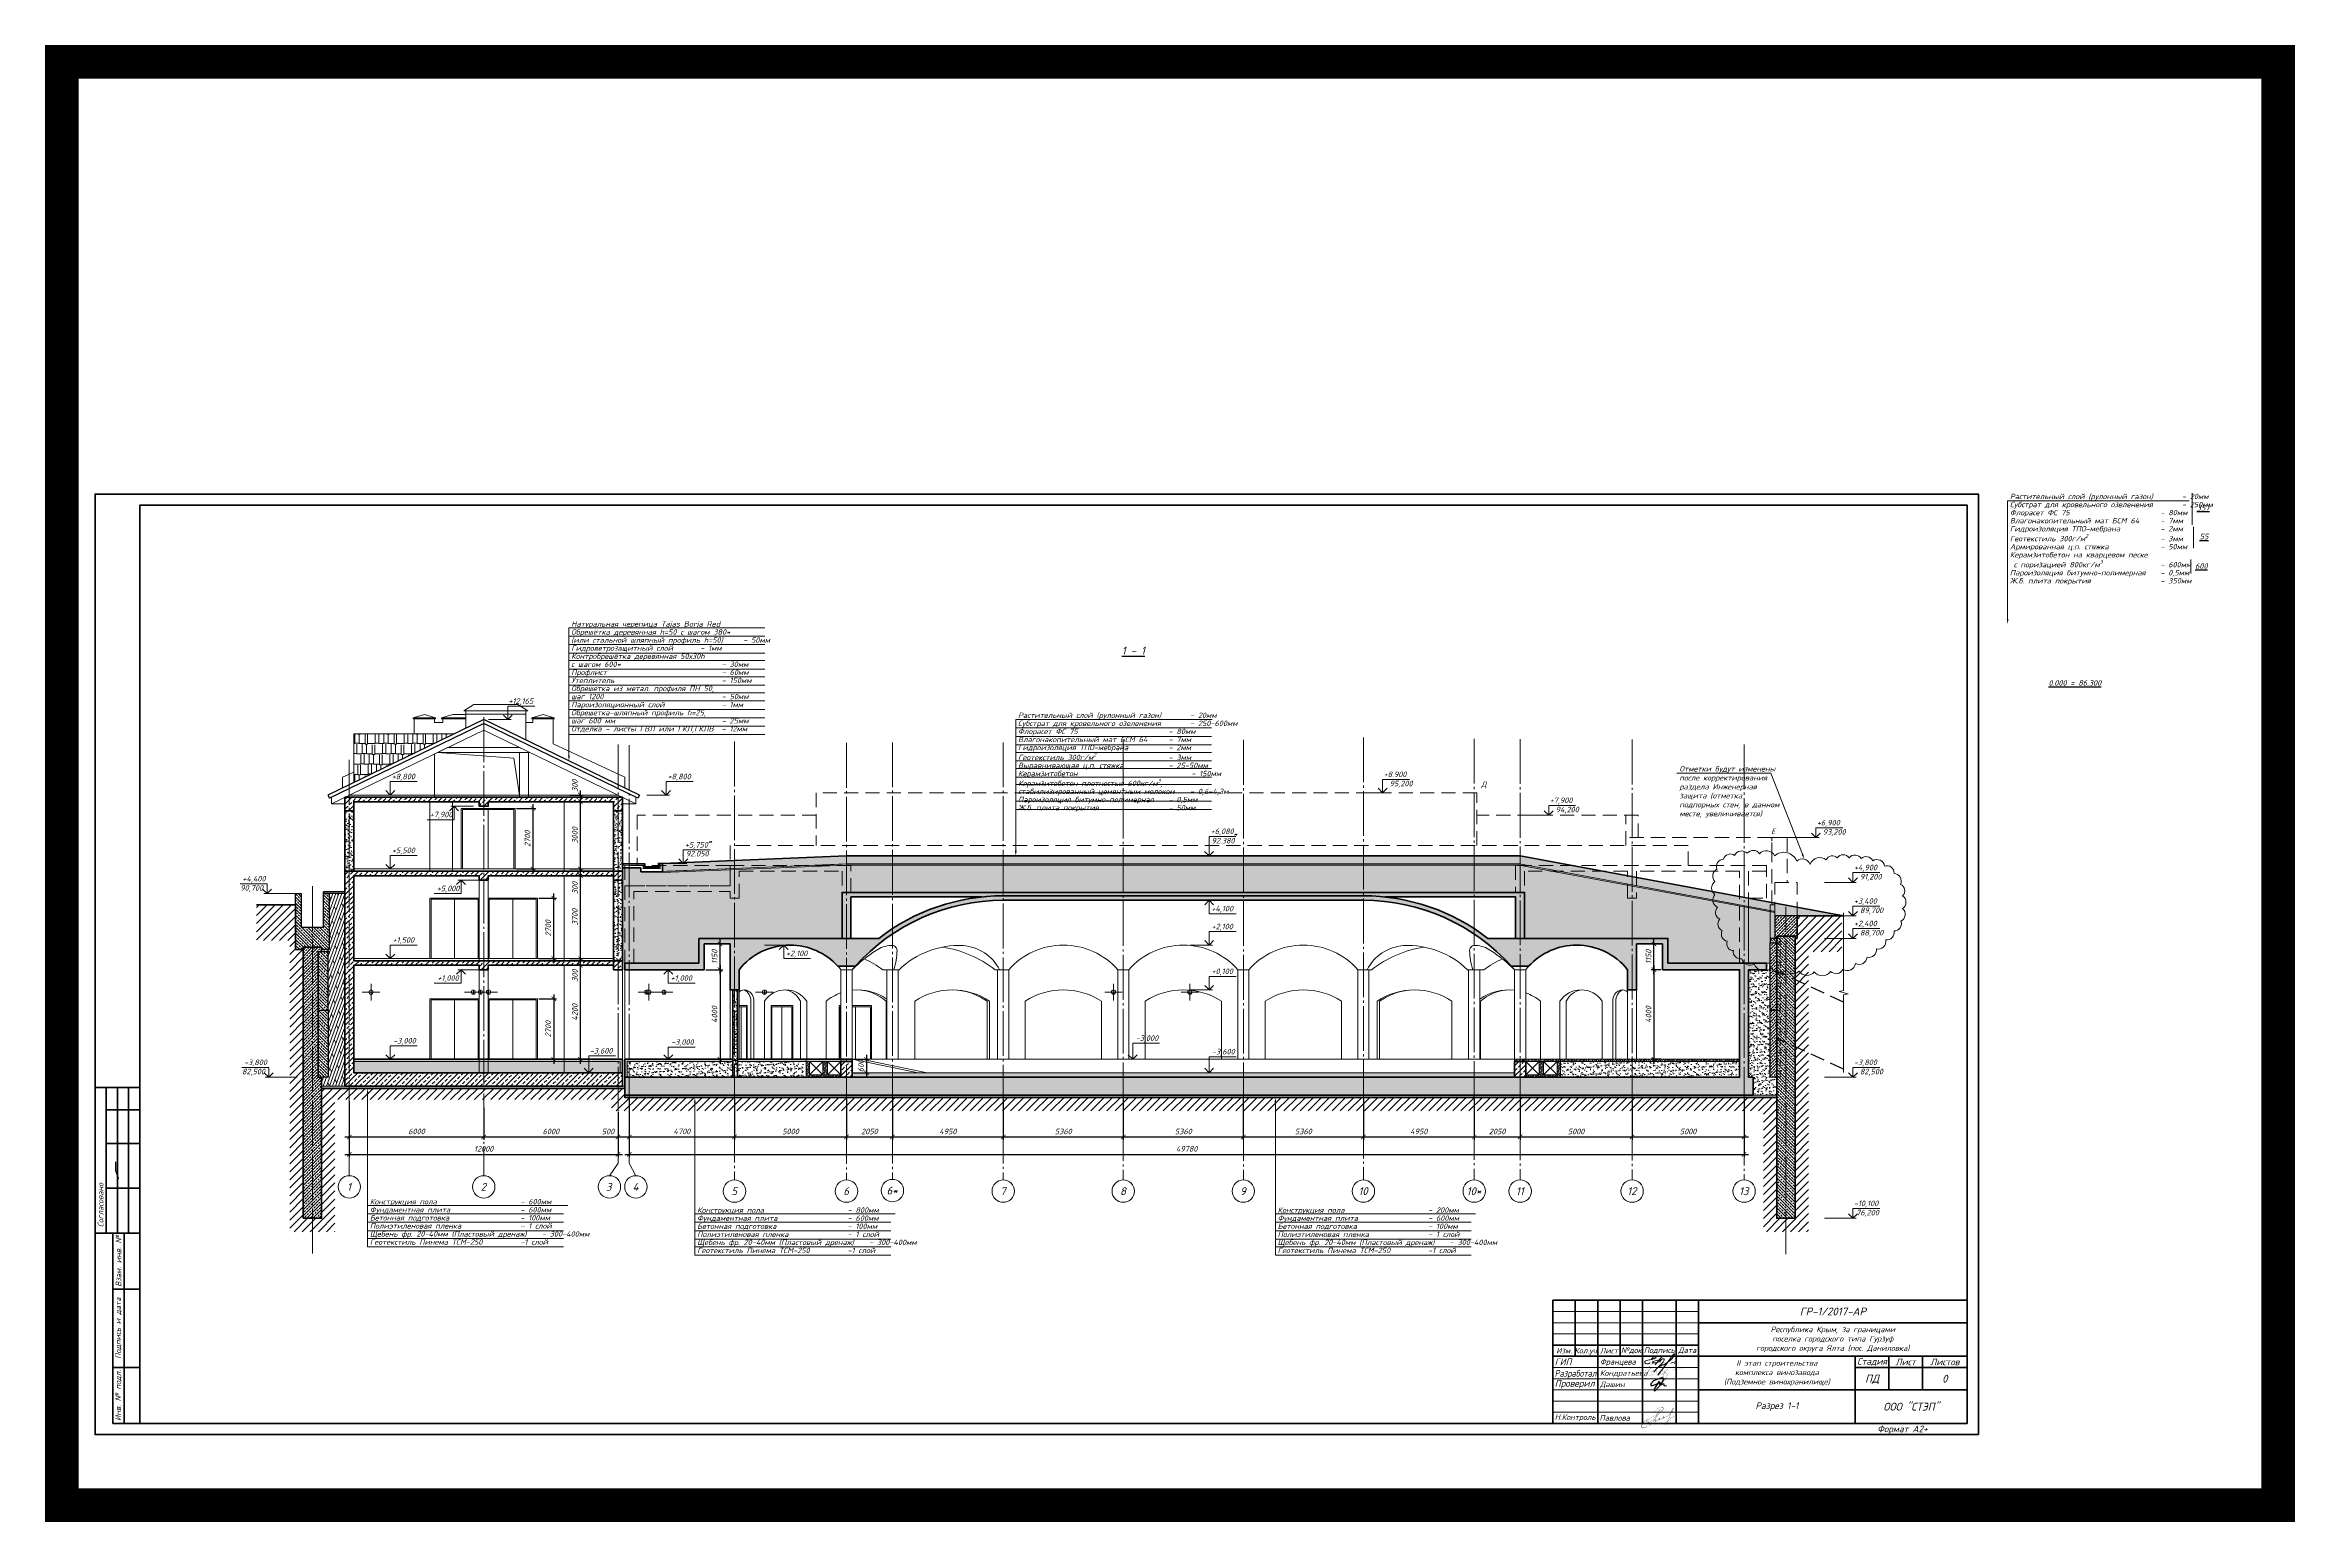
# Model space of a CAD drawing. Header units: millimetres. Extents: x -123149 to 90750, y -868758 to 226421.
# Drawn here: x -9719 to 90750, y 29250 to 95205 of the extents above; entities that cross this region are included whole.
import ezdxf
from ezdxf import colors
from ezdxf.entities.mleader import LeaderData, LeaderLine
from ezdxf.enums import TextEntityAlignment as Align
from ezdxf.math import Vec2, Vec3

# ---------------------------------------------------------------- set-up
doc = ezdxf.new("R2010")
doc.units = ezdxf.units.MM
for name, pattern in [('GOST2.303 5', [24, 20, -1.5, 1, -1.5]), ('HIDDEN', [0.375, 0.25, -0.125]), ('HIDDEN2', [4.7625, 3.175, -1.5875])]:
    doc.linetypes.add(name, pattern=pattern)
doc.layers.get('0').update_dxf_attribs({"lineweight": 5})
doc.layers.get('Defpoints').update_dxf_attribs({"color": 1, "lineweight": 0})
for name, color, linetype, lineweight in [('!!! Подписи', 7, 'Continuous', 40), ('!!ПОДПИСИ', 7, 'Continuous', 13), ('#Dimensions', 7, 'Continuous', 9), ('#Бетон разрез', 22, 'Continuous', 40), ('#Вид_тонкая', 20, 'Continuous', 15), ('#Газобетон', 152, 'Continuous', 35), ('#Двери', 170, 'Continuous', 13), ('#Земля', 7, 'Continuous', 60), ('#Изоляция', 202, 'Continuous', 18), ('#Инж.защита', 253, 'Continuous', 13), ('#Кровля штриховка', 8, 'Continuous', 5), ('#Оси', 7, 'Continuous', 9), ('#Подготовка', 30, 'Continuous', 20), ('#Полы', 14, 'Continuous', 18), ('#Полы_толст', 14, 'Continuous', 35), ('#разм', 7, 'Continuous', 9), ('AR', 164, 'Continuous', 9), ('k_ Рамка', 7, 'Continuous', 40), ('kk_Линия Основная', 10, 'Continuous', 40), ('kk_Линия тонкая', 76, 'Continuous', 13), ('ИнжЗащита_ Балка', 84, 'Continuous', 30), ('ИнжЗащита_ Линия_ пунктир', 230, 'HIDDEN2', 5), ('ИнжЗащита_ Лоток', 212, 'Continuous', 30), ('ИнжЗащита_ ПП', 143, 'Continuous', 30), ('ИнжЗащита_ СВАЯ', 7, 'Continuous', 35), ('ИнжЗащита_ Штиховка', 136, 'Continuous', 0)]:
    doc.layers.add(name, color=color, linetype=linetype, lineweight=lineweight)
for name, color, linetype, lineweight, true_color in [('#Hatch', 7, 'Continuous', 5, 0x4d4d4d), ('AR_ Фасады тонкая', 7, 'Continuous', 9, 0x6b6b6b), ('k_ Отметки', 7, 'Continuous', 5, 0x386aff)]:
    doc.layers.add(name, color=color, linetype=linetype, lineweight=lineweight, true_color=true_color)
doc.layers.add('k_ Позиции', color=1, linetype='Continuous')
doc.layers.add('NoPrint', color=18, linetype='Continuous', plot=False)
doc.styles.add('ESKDW', font='eskdw.shx', dxfattribs={"oblique": 15})
doc.styles.add('GOST 2.304', font='isocpeui.ttf')
doc.styles.add('STEP PR', font='isocpeui.ttf')
doc.dimstyles.new('SPDS', dxfattribs={"dimscale": 50, "dimtxt": 2.5, "dimasz": 2, "dimexe": 1.25, "dimexo": 0.625, "dimtad": 1, "dimdec": 0, "dimrnd": 0.001, "dimtxsty": 'ESKDW', "dimblk": 'ARCHTICK', "dimcen": 2.5, "dimdle": 2, "dimclrd": 256, "dimclre": 256, "dimclrt": 7, "dimadec": 0, "dimazin": 2, "dimtfac": 0.75, "dimtdec": 0, "dimtmove": 1, "dimatfit": 3, "dimfxl": 1, "dimtolj": 1, "dimarcsym": 1})
doc.dimstyles.new('высотные отметки', dxfattribs={"dimtxt": 500, "dimasz": 100, "dimexe": 100, "dimexo": 0.625, "dimgap": 50, "dimtad": 1, "dimtih": 1, "dimtoh": 1, "dimdec": 3, "dimlfac": 0.001, "dimrnd": 0.005, "dimzin": 9, "dimtxsty": 'STEP PR', "dimblk": 'NONE', "dimcen": 100, "dimdle": 100, "dimse1": 1, "dimse2": 1, "dimsd1": 1, "dimsd2": 1, "dimadec": 0, "dimazin": 0, "dimtfac": 1, "dimtdec": 3, "dimtmove": 0, "dimatfit": 2, "dimldrblk": 'NONE', "dimfxl": 1, "dimarcsym": 0})
pattern_1 = [(45, (3870.2, -10344.7), (-224.5064, 224.5064), []), (45, (4094.72, -10344.7), (-224.5064, 224.5064), [158.75, -79.375])]
pattern_2 = [(37.5, (3870.21, -10344.7), (-8.00016, 244.7066), [0, -193.04, 0, -215.9, 0, -206.375]), (7.5, (3870.2, -10344.7), (224.7616, 358.4126), [0, -104.14, 0, -173.99, 0, -66.675]), (327.5, (3714, -10344.7), (395.4962, 0.7186), [0, -63.5, 0, -228.6, 0, -298.45]), (317.5, (3714, -10344.7), (381.7782, 111.4647), [0, -31.75, 0, -149.86, 0, -171.45])]
pattern_3 = [(135, (0, -10344.7), (-134.70384, -134.70384), []), (135, (8e-15, -10210), (-134.70384, -134.70384), [95.25, -47.625])]
pattern_4 = [(37.5, (-318654.785, 271739.43), (-3.200063, 97.882647), [0, -77.216, 0, -86.36, 0, -82.55]), (7.5, (-318654.78, 271739.43), (89.904657, 143.36502), [0, -41.656, 0, -69.596, 0, -26.67]), (327.5, (-318717.27, 271739.43), (158.198474, 0.287437), [0, -25.4, 0, -91.44, 0, -119.38]), (317.5, (-318717.27, 271739.43), (152.71129, 44.585865), [0, -12.7, 0, -59.944, 0, -68.58])]
pattern_5 = [(50, (3870.2, -10344.7), (364.3693, -31.8782), [38.1, -419.1]), (355, (3870.2, -10344.7), (-70.4868, 382.1137), [30.48, -335.2812]), (100.45144, (3900.58, -10347.36), (293.8825, 350.2355), [32.38, -356.1805]), (46.1842, (3870.2, -10243.1), (542.158, -84.0847), [57.15, -628.65]), (96.63556, (3915.4, -10250.1), (474.8083, 494.8522), [48.57, -534.2712]), (351.18415, (3870.2, -10243.1), (474.8083, 494.8522), [45.72, -502.9195]), (21, (3921, -10268.5), (303.2288, -204.5304), [38.1, -419.1]), (326, (3921, -10268.5), (123.604, 368.376), [30.48, -335.28]), (71.45144, (3946.28, -10285.55), (426.8328, 163.8455), [32.38, -356.1799]), (37.5, (3870.21, -10344.71), (6.1772, 169.11008), [0, -331.216, 0, -340.36, 0, -336.55]), (7.5, (3870.21, -10344.7), (133.63933, 200.36115), [0, -194.056, 0, -323.596, 0, -128.27]), (327.5, (3756.93, -10344.71), (271.1812, -11.4575), [0, -127, 0, -396.24, 0, -525.78]), (317.5, (3706.13, -10344.7), (296.2584, 50.853), [0, -165.1, 0, -263.144, 0, -373.38])]
pattern_6 = [(45, (0, -10344.7), (-134.70384, 134.70384), []), (45, (134.7, -10344.7), (-134.70384, 134.70384), [95.25, -47.625])]
pattern_7 = [(70, (0, -10344.71), (-119.34096, 43.43656), []), (115, (0, -10344.7), (-325.5548, -151.8087), [179.6051, -359.2102])]

# ---------------------------------------------------------------- blocks, each defined once
blk = doc.blocks.new('_ArchTick')
at = {"color": 0, "linetype": 'ByBlock', "const_width": 0.15}
blk.add_lwpolyline([(-0.5, -0.5), (0.5, 0.5)], dxfattribs=at)
blk = doc.blocks.new('*D1825')
at = {"layer": '#Dimensions', "lineweight": -2, "transparency": 16777216}
for p, q in [((3870, 47758), (3870, 46320)), ((9870, 47758), (9870, 46320)), ((3670, 46445), (10070, 46445))]:
    blk.add_line(p, q, dxfattribs=at)
at = {"layer": 'Defpoints', "color": 0, "lineweight": 0, "transparency": 16777216}
for p in [(3870, 47821), (9870, 47821), (9870, 46445)]:
    blk.add_point(p, dxfattribs=at)
at = {"layer": '#Dimensions', "lineweight": -2, "transparency": 16777216, "xscale": 200, "yscale": 200, "zscale": 200, "rotation": 180}
blk.add_blockref('_ArchTick', (3870, 46445), dxfattribs=at)
at = {"layer": '#Dimensions', "lineweight": -2, "transparency": 16777216, "xscale": 200, "yscale": 200, "zscale": 200}
blk.add_blockref('_ArchTick', (9870, 46445), dxfattribs=at)
at = {"layer": '#Dimensions', "transparency": 16777216, "insert": (6870, 46690), "char_height": 250, "attachment_point": 5, "style": 'STEP PR'}
blk.add_mtext('\\A1;6000', dxfattribs=at)
blk = doc.blocks.new('*D1826')
at = {"layer": '#Dimensions', "lineweight": -2, "transparency": 16777216}
for p, q in [((15870, 47549), (15870, 46320)), ((9670, 46445), (16070, 46445)), ((9870, 46977), (9870, 46320))]:
    blk.add_line(p, q, dxfattribs=at)
at = {"layer": 'Defpoints', "color": 0, "lineweight": 0, "transparency": 16777216}
for p in [(15870, 47612), (9870, 47039), (15870, 46445)]:
    blk.add_point(p, dxfattribs=at)
at = {"layer": '#Dimensions', "lineweight": -2, "transparency": 16777216, "xscale": 200, "yscale": 200, "zscale": 200, "rotation": 180}
blk.add_blockref('_ArchTick', (9870, 46445), dxfattribs=at)
at = {"layer": '#Dimensions', "lineweight": -2, "transparency": 16777216, "xscale": 200, "yscale": 200, "zscale": 200}
blk.add_blockref('_ArchTick', (15870, 46445), dxfattribs=at)
at = {"layer": '#Dimensions', "transparency": 16777216, "insert": (12870, 46690), "char_height": 250, "attachment_point": 5, "style": 'STEP PR'}
blk.add_mtext('\\A1;6000', dxfattribs=at)
blk = doc.blocks.new('*U2792')
for p, q in [((5, -265), (5, -330)), ((10, -265), (10, -330)), ((15, -265), (15, -330)), ((5, -275), (20, -275)), ((5, -290), (20, -290)), ((5, -310), (20, -310)), ((13, -330), (13, -415)), ((8, -355), (20, -355)), ((661, -360), (661, -385)), ((671, -360), (671, -415)), ((681, -360), (681, -385)), ((691, -360), (691, -415)), ((706, -360), (706, -415)), ((716, -360), (716, -400)), ((651, -380), (716, -380)), ((8, -390), (20, -390)), ((651, -385), (836, -385)), ((786, -385), (786, -415)), ((786, -390), (836, -390)), ((801, -400), (801, -385)), ((816, -400), (816, -385)), ((716, -400), (716, -415))]:
    blk.add_line(p, q)
at = {"lineweight": 13}
for p, q in [((651, -365), (716, -365)), ((651, -370), (716, -370)), ((651, -375), (716, -375)), ((651, -390), (716, -390)), ((651, -395), (716, -395)), ((651, -400), (716, -400)), ((651, -405), (716, -405)), ((651, -410), (716, -410))]:
    blk.add_line(p, q, dxfattribs=at)
at = {"extrusion": (-1, 0, 0)}
blk.add_line((716, -370), (836, -370), dxfattribs=at)
for points in [[(841, -420), (0, -420), (0, 0), (841, 0)], [(20, -415), (836, -415), (836, -5), (20, -5)]]:
    blk.add_lwpolyline(points, close=True)
for points in [[(20, -265), (0, -265), (0, -330), (8, -330)], [(20, -415), (8, -415), (8, -330), (20, -330)], [(836, -360), (651, -360), (651, -415)], [(836, -400), (716, -400)]]:
    blk.add_lwpolyline(points)
at = {"style": 'STEP PR'}
blk.add_text('ПД', height=3.5, dxfattribs=at).set_placement((793.5, -395), align=Align.MIDDLE_CENTER)
at = {"ltscale": 100, "char_height": 2.5, "attachment_point": 5, "rotation": 90, "style": 'STEP PR'}
for s, insert, width in [('Согласовано', (2.5, -317.5), 25), ('Взам. инв. №', (10.5, -342.5), 25), ('Подпись и дата', (10.5, -372.5), 35), ('Инв. № подл.', (10.5, -402.5), 25)]:
    blk.add_mtext(s, dxfattribs=dict(at, insert=insert, width=width))
at = {"attachment_point": 5, "style": 'STEP PR'}
for s, insert, char_height, width in [('Республика Крым, за границами\\Pпоселка городского типа Гурзуф\\Pгородского округа Ялта (пос. Даниловка)', (776, -377.5), 2.5, 120), ('ГР-1/2017-АР', (776, -365), 3.5, 120), ('II этап строительства\\Pкомплекса винозавода\\P(Подземное винохранилище)', (751, -392.5), 2.5, 70)]:
    blk.add_mtext(s, dxfattribs=dict(at, insert=insert, char_height=char_height, width=width))
at = {"ltscale": 100, "style": 'STEP PR'}
for s, insert, char_height, width, attachment_point in [('Изм.', (656, -382.5), 2.5, 10, 5), ('{\\W0.9;Кол.уч.}', (666, -382.8), 2.5, 10, 5), ('Лист', (676, -382.5), 2.5, 10, 5), ('№док', (686, -382.5), 2.5, 10, 5), ('Подпись', (698.5, -382.5), 2.5, 15, 5), ('Дата', (711, -382.5), 2.5, 10, 5), ('{\\W0.8;Разработал}', (651.8, -393), 3, 18.098, 4), ('ГИП', (651.8, -387.5), 3, 18.098, 4), ('{\\W0.9;Кондратьева}', (672, -392.8), 2.5, 18.993, 4), ('Францева', (672, -387.8), 2.5, 18.993, 4), ('Стадия', (793.5, -387.5), 3, 15, 5), ('Лист', (808.5, -387.5), 3, 15, 5), ('Листов', (826, -387.5), 3, 20, 5), ('Проверил', (651.8, -397.5), 3, 18.098, 4), ('Дашин', (672, -397.8), 2.5, 18.993, 4), ('Н.Контроль', (651.8, -412.5), 2.5, 18.098, 4), ('Павлова', (671.8, -412.5), 2.5, 18.098, 4)]:
    blk.add_mtext(s, dxfattribs=dict(at, insert=insert, char_height=char_height, width=width, attachment_point=attachment_point))
at = {"insert": (811, -407.5), "char_height": 3.5, "width": 50, "attachment_point": 5, "line_spacing_factor": 1.071429, "style": 'STEP PR'}
blk.add_mtext('ООО "СТЭП"', dxfattribs=at)
at = {"style": 'STEP PR'}
for tag, p in [('НАИМ.', (750, -403.8)), ('НАИМЕНОВАНИЕ', (750, -413.8)), ('НАИМЕНОВАН.', (750, -408.8))]:
    blk.add_attdef(tag, text='', height=3, dxfattribs=at).set_placement(p, align=Align.CENTER)
blk.add_attdef('N.ЛИСТА', text='', height=3.5, dxfattribs=at).set_placement((808.5, -395), align=Align.MIDDLE_CENTER)
blk.add_attdef('ФОРМАТ', (795.9, -418.9), '', height=3, dxfattribs=at)
at = {"layer": 'NoPrint', "style": 'STEP PR'}
blk.add_text('0', height=3.5, dxfattribs=at).set_placement((826, -395), align=Align.MIDDLE_CENTER)
blk = doc.blocks.new('ЭлПодпись_ Кондратьева')
at = {"lineweight": 5, "const_width": 0.05}
for points in [[(-0.9, -0.3), (-1, -0.4), (-1, -0.5), (-1.2, -0.6), (-1.3, -0.6), (-1.3, -0.5), (-1.2, -0.4), (-1.2, -0.3), (-1.2, -0.3), (-1.1, -0.1), (-1.1, 0), (-1.1, 0.1), (-1, 0.2), (-1, 0.3), (-0.9, 0.4), (-0.8, 0.5), (-0.7, 0.7), (-0.6, 0.9), (-0.5, 1.2), (-0.4, 1.3), (-0.3, 1.5), (-0.2, 1.6), (-0.1, 1.9), (0.1, 2.1), (0.4, 2.5), (0.5, 2.7), (0.6, 2.8), (0.7, 3), (1, 3.2), (1.2, 3.4)], [(-0.8, 3), (-0.6, 3.1), (-0.5, 3.2), (-0.3, 3.3), (0, 3.4), (0.2, 3.6), (0.4, 3.7), (0.7, 3.9), (0.9, 4.1), (1.1, 4.2), (1.3, 4.4), (1.4, 4.6), (1.6, 4.8), (1.7, 5), (1.9, 5.1), (2, 5.3), (2.1, 5.5), (2.2, 5.6), (2.3, 5.7), (2.4, 5.8), (2.4, 5.9), (2.5, 6), (2.5, 6.1), (2.6, 6.2), (2.6, 6.3), (2.7, 6.4), (2.7, 6.4), (2.7, 6.5), (2.8, 6.6), (2.8, 6.7), (2.8, 6.7), (2.8, 6.8), (2.9, 6.9), (2.9, 7), (2.9, 7), (2.9, 7.1), (3, 7.2), (3, 7.3), (3, 7.4), (3, 7.5), (3.1, 7.6), (3.1, 7.7), (3.1, 7.7), (3.1, 7.8), (3.1, 7.9), (3.2, 8), (3.2, 8.1), (3.1, 8.1), (3.1, 8.2), (3.1, 8.2), (3.1, 8.3), (3, 8.3), (3, 8.3), (2.9, 8.3), (2.8, 8.3), (2.8, 8.3), (2.7, 8.2), (2.6, 8.2), (2.6, 8.1), (2.5, 8), (2.5, 7.9), (2.4, 7.8), (2.4, 7.7), (2.3, 7.6), (2.3, 7.5), (2.2, 7.4), (2.2, 7.3), (2.1, 7.2), (2.1, 7.1), (2, 7), (2, 6.9), (2, 6.8), (1.9, 6.7), (1.9, 6.6), (1.8, 6.4), (1.8, 6.3), (1.7, 6.1), (1.7, 6), (1.6, 5.8), (1.5, 5.6), (1.5, 5.4), (1.4, 5.2), (1.3, 5), (1.2, 4.8), (1.2, 4.6), (1.1, 4.4), (1, 4.2), (0.9, 4), (0.9, 3.8), (0.8, 3.6), (0.7, 3.4), (0.6, 3.2), (0.6, 3), (0.5, 2.9), (0.5, 2.7), (0.4, 2.5), (0.3, 2.3), (0.3, 2.2), (0.2, 2), (0.2, 1.8), (0.1, 1.7), (0, 1.5), (0, 1.4), (-0.1, 1.2), (-0.1, 1.1), (-0.2, 1), (-0.2, 0.9), (-0.3, 0.8), (-0.3, 0.7), (-0.3, 0.6), (-0.4, 0.5), (-0.4, 0.5), (-0.5, 0.4), (-0.5, 0.3), (-0.5, 0.3), (-0.5, 0.2), (-0.6, 0.1), (-0.6, 0.1), (-0.8, -0.3)], [(0.8, 2.4), (0.7, 2.2), (0.6, 2), (0.6, 1.8), (0.6, 1.6), (0.6, 1.5), (0.6, 1.4), (0.6, 1.3), (0.7, 1.2), (0.7, 1.1), (0.7, 1.1), (0.8, 1), (0.8, 1), (0.8, 0.9), (0.9, 0.9), (0.9, 0.9), (0.9, 0.8), (1, 0.8), (1, 0.8), (1.1, 0.8), (1.1, 0.7), (1.1, 0.7), (1.2, 0.7), (1.2, 0.7), (1.3, 0.7), (1.3, 0.7), (1.3, 0.7), (1.4, 0.6), (1.4, 0.6), (1.5, 0.6), (1.5, 0.6), (1.5, 0.6), (1.6, 0.6), (1.6, 0.6), (1.7, 0.6), (1.7, 0.6), (1.8, 0.6), (1.8, 0.6), (1.9, 0.6), (1.9, 0.6), (2, 0.6), (2, 0.6), (2.1, 0.7), (2.1, 0.7), (2.2, 0.7), (2.2, 0.7), (2.3, 0.8), (2.4, 0.8), (2.4, 0.9), (2.5, 0.9), (2.6, 1), (2.6, 1.1), (2.7, 1.2), (2.8, 1.4), (2.9, 1.5), (3, 1.8), (3.1, 2)], [(1.2, 3.4), (1.2, 3.5), (1.2, 3.5), (1.3, 3.6), (1.3, 3.6), (1.4, 3.7), (1.5, 3.7), (1.5, 3.7), (1.6, 3.8), (1.6, 3.8), (1.7, 3.9), (1.8, 3.9), (1.9, 3.9), (1.9, 3.9), (2, 4), (2.1, 4), (2.2, 4), (2.3, 4), (2.4, 4), (2.5, 4), (2.6, 4), (2.7, 4), (2.7, 4), (2.8, 4), (2.8, 4), (2.8, 4), (2.8, 4), (2.8, 4), (2.8, 4), (2.6, 4), (2.5, 3.9), (2.4, 3.9), (2.4, 3.9), (2.3, 3.9), (2.2, 3.9), (2.1, 3.9), (2, 3.8), (1.9, 3.8), (1.8, 3.8), (1.8, 3.7), (1.7, 3.7), (1.7, 3.7), (1.6, 3.6), (1.5, 3.6), (1.5, 3.5), (1.4, 3.5), (1.4, 3.4), (1.3, 3.4), (1.3, 3.3), (1.3, 3.3), (1.2, 3.2), (1.2, 3.1), (1.1, 3.1), (1.1, 3), (1, 3), (1, 2.9), (1, 2.8), (0.9, 2.8), (0.9, 2.7), (0.9, 2.6), (0.8, 2.6), (0.8, 2.4)], [(3.1, 2), (3.1, 2.1), (3.1, 2.1), (3.2, 2.1), (3.2, 2.2), (3.1, 2.3), (3.1, 2.3), (3.1, 2.4), (3.1, 2.4), (3, 2.5), (3, 2.5), (2.9, 2.5), (2.8, 2.5), (2.8, 2.5), (2.7, 2.5), (2.6, 2.5), (2.6, 2.5), (2.5, 2.5), (2.4, 2.5), (2.4, 2.4), (2.3, 2.4), (2.3, 2.3), (2.2, 2.3), (2.2, 2.2), (2.1, 2.2), (2.1, 2.1), (2.1, 2), (2, 2), (2, 1.9), (2, 1.8), (2, 1.7), (1.9, 1.7), (1.9, 1.6), (1.9, 1.5), (1.9, 1.4), (1.9, 1.3), (1.9, 1.3), (1.9, 1.2), (1.9, 1.1), (2, 1.1), (2, 1), (2.1, 1), (2.1, 0.9), (2.2, 0.9), (2.3, 0.9), (2.3, 0.9), (2.4, 0.9), (2.5, 0.9), (2.6, 0.9), (2.7, 1), (2.8, 1), (2.9, 1.1), (3, 1.2), (3.1, 1.3), (3.1, 1.4), (3.2, 1.5), (3.2, 1.6), (3.3, 1.7), (3.3, 1.8), (3.3, 1.9), (3.3, 2), (3.3, 2.1), (3.2, 2.2), (3.2, 2.2), (3.2, 2.3), (3.2, 2.3), (3.2, 2.3), (3.2, 2.3), (3.2, 2.3), (3.2, 2.2), (3.2, 2.2), (3.3, 2.2), (3.3, 2.2), (3.4, 2.2), (3.5, 2.2), (3.6, 2.2), (3.7, 2.3), (3.8, 2.3), (4, 2.3), (4.1, 2.4), (4.2, 2.4), (4.2, 2.4), (4.3, 2.4), (4.4, 2.4), (4.4, 2.4), (4.4, 2.4), (4.4, 2.3), (4.4, 2.3), (4.4, 2.2), (4.4, 2.1), (4.3, 2), (4.3, 1.9), (4.2, 1.8), (4.2, 1.7), (4.1, 1.5), (4.1, 1.4), (4, 1.2), (3.9, 1.1), (3.9, 1), (3.8, 0.8), (3.8, 0.7), (3.8, 0.6), (3.8, 0.5), (3.8, 0.5), (3.8, 0.4), (3.9, 0.4), (3.9, 0.4), (4, 0.4), (4.1, 0.5), (4.2, 0.5), (4.3, 0.6), (4.4, 0.6), (4.5, 0.7), (4.6, 0.8), (4.7, 0.8), (4.8, 0.9), (4.8, 1), (4.9, 1.1), (5, 1.2), (5.1, 1.2), (5.1, 1.3), (5.2, 1.4), (5.2, 1.5), (5.3, 1.6), (5.3, 1.7), (5.4, 1.8), (5.4, 1.9), (5.5, 2), (5.5, 2.1), (5.5, 2.1), (5.5, 2.2), (5.6, 2.2), (5.6, 2.2), (5.6, 2.2), (5.6, 2.2), (5.6, 2.2), (5.5, 2.1), (5.5, 2.1), (5.5, 2), (5.4, 1.9), (5.4, 1.8), (5.3, 1.7), (5.3, 1.6), (5.2, 1.5), (5.2, 1.3), (5.1, 1.2), (5.1, 1.1), (5.1, 1.1), (5, 1), (5, 0.9), (5, 0.8), (5, 0.8), (5, 0.7), (5.1, 0.7), (5.1, 0.6), (5.2, 0.6), (5.2, 0.6), (5.3, 0.6), (5.4, 0.6), (5.5, 0.7), (5.6, 0.8), (5.7, 0.9), (5.8, 1), (5.9, 1.1), (6, 1.3), (6.2, 1.4), (6.3, 1.6), (6.4, 1.7), (6.5, 1.8), (6.7, 1.9), (6.8, 2), (7, 2.1), (7.1, 2.1), (7.2, 2.1), (7.3, 2.2), (7.3, 2.2), (7.4, 2.2), (7.3, 2.2), (7.3, 2.2), (7.2, 2.2), (7, 2.2), (6.9, 2.2), (6.8, 2.1), (6.6, 2.1), (6.5, 2), (6.4, 1.9), (6.3, 1.8), (6.2, 1.7), (6.1, 1.6), (6, 1.4), (6, 1.3), (6, 1.2), (6, 1), (6, 0.9), (6, 0.8), (6, 0.8), (6, 0.7), (6.1, 0.6), (6.1, 0.6), (6.2, 0.6), (6.3, 0.6), (6.4, 0.6), (6.6, 0.6), (6.7, 0.7), (6.8, 0.7), (7, 0.8), (7.1, 0.9), (7.2, 0.9), (7.3, 1), (7.4, 1.1), (7.4, 1.2), (7.5, 1.3), (7.5, 1.4), (7.6, 1.5), (7.6, 1.6), (7.6, 1.7), (7.6, 1.8), (7.6, 1.9), (7.7, 1.9), (7.7, 2), (7.7, 2), (7.7, 2.1), (7.7, 2.1), (7.8, 2.1), (7.8, 2), (7.8, 2), (7.7, 1.9), (7.7, 1.9), (7.7, 1.8), (7.7, 1.7), (7.6, 1.5), (7.6, 1.4), (7.5, 1.2), (7.5, 1), (7.4, 0.8), (7.3, 0.6), (7.3, 0.3), (7.2, 0.1), (7.1, -0.2), (7, -0.5), (6.9, -0.8), (6.8, -1.1), (6.7, -1.3), (6.6, -1.6), (6.5, -1.9), (6.3, -2.2), (6.2, -2.5), (6.1, -2.7), (5.9, -2.9), (5.8, -3.1), (5.7, -3.3), (5.5, -3.4), (5.4, -3.5), (5.3, -3.5), (5.3, -3.5), (5.2, -3.5), (5.2, -3.4), (5.2, -3.2), (5.2, -3.1), (5.3, -2.8), (5.3, -2.6), (5.4, -2.3), (5.6, -2.1), (5.7, -1.8), (5.8, -1.5), (6, -1.2), (6.2, -1), (6.3, -0.7), (6.5, -0.5), (6.7, -0.2), (6.9, 0), (7.1, 0.2), (7.3, 0.4), (7.5, 0.6), (7.7, 0.8), (7.9, 1), (8.1, 1.1), (8.3, 1.3), (8.5, 1.5), (8.6, 1.7), (8.8, 1.8), (8.9, 2), (9.1, 2.2), (9.2, 2.4), (9.3, 2.5), (9.4, 2.7), (9.5, 2.9), (9.6, 3), (9.7, 3.2), (9.7, 3.3), (9.7, 3.5), (9.8, 3.6), (9.8, 3.6), (9.7, 3.7), (9.7, 3.6), (9.6, 3.6), (9.5, 3.4), (9.3, 3.2), (9.1, 2.9), (8.9, 2.6), (8.8, 2.3), (8.6, 2), (8.4, 1.7), (8.3, 1.4), (8.2, 1.2), (8.1, 1.1), (8.1, 1), (8.1, 1), (8.2, 1.1), (8.3, 1.1), (8.3, 1.2), (8.4, 1.2), (8.5, 1.2), (8.5, 1.2), (8.5, 1.1), (8.5, 1), (8.5, 0.8), (8.5, 0.6), (8.4, 0.4), (8.4, 0.2), (8.3, -0.1), (8.2, -0.4), (8.1, -0.8), (8, -1.1), (7.9, -1.4), (7.8, -1.7), (7.8, -2), (7.7, -2.2), (7.7, -2.4), (7.6, -2.4), (7.6, -2.4), (7.7, -2.4), (7.7, -2.3), (7.7, -2.2), (7.8, -2), (7.9, -1.8), (8, -1.6), (8.1, -1.4), (8.2, -1.3), (8.3, -1.1), (8.4, -0.9), (8.5, -0.7), (8.6, -0.5), (8.7, -0.4), (8.8, -0.2), (8.9, 0), (9, 0.2), (9.1, 0.3), (9.2, 0.5), (9.3, 0.6), (9.4, 0.8), (9.5, 0.9), (9.6, 1)], [(10.7, 1.4), (10.9, 1.5), (11.1, 1.6), (11.3, 1.7), (11.5, 1.7), (11.6, 1.8), (11.8, 1.8), (11.9, 1.8), (12, 1.8), (12.1, 1.8), (12.3, 1.8), (12.5, 1.9), (12.9, 1.9), (13.3, 1.9), (13.9, 1.9), (14.6, 2), (15.6, 2)]]:
    blk.add_lwpolyline(points, dxfattribs=at)
blk = doc.blocks.new('ЭлПодп_ Писковацкова')
at = {"ltscale": 100}
h = blk.add_hatch(color=256, dxfattribs=at)
h.paths.add_polyline_path([(-0.3, -2.2, -0.120674), (1.2, -0.2, -0.003894), (1.5, 0, 0.005406), (1, -0.3, 0.120674), (-0.5, -2.3, 0.618253), (0.2, -3.3, 0.144344), (2.3, -2.6, 0.018148), (3.4, -1.9, -0.016031), (2.4, -2.5, -0.144344), (0.3, -3.2, -0.618253)])
h.paths.add_polyline_path([(8.9, 5.9, 0.13127), (8, 5.9, 0.001442), (8, 5.9, -0.037089), (8.8, 5.8, -0.412279), (9.2, 5.1, -0.047626), (8.7, 4.1, 0.13439), (9.3, 5.2, 0.412279)])
h = blk.add_hatch(color=256, dxfattribs=at)
edge = h.paths.add_edge_path()
edge.add_arc((5.8, -0.2), 0.156, 186.9947, 274.7415, ccw=False)
edge.add_arc((6.9, -0.2), 1.26, 158.1585, 181.4107, ccw=False)
edge.add_arc((6, 0.1), 0.314, 114.0607, 146.8585, ccw=False)
edge.add_arc((5.9, 0.3), 0.0718, -44.2735, 112.4585, ccw=False)
edge.add_arc((-95, 64.4), 119.5, 327.4419, 327.5797, ccw=False)
edge.add_arc((6.3, -0.2), 0.574, 148.7118, 176.4657)
edge.add_arc((5.9, -0.2), 0.229, 180.6909, 221.2684)
edge.add_arc((5.7, -0.3), 0.0681, 273.0544, 313.6319)
blk.add_hatch(color=256, dxfattribs=at).paths.add_polyline_path([(7.7, 0.8, -0.13099), (7.5, 0.7, -0.457938), (7.5, 0.8, -0.035865), (7.5, 0.9, 0.073282), (7.4, 0.8, 0.062982), (7.3, 0.5)])
for points, const_width in [([(2.3, 0.5, 0.014412), (1, -0.3, 0.120674), (-0.5, -2.3, 0.618253), (0.2, -3.3, 0.144344), (2.3, -2.6, 0.032048), (4.3, -1.3)], 0.05), ([(5.2, 2.9, -0.233334), (5.4, 3.9, -0.174568), (8, 5.9, -0.13127), (8.9, 5.9, -0.412279), (9.3, 5.2, -0.174651), (8.5, 3.9, -0.08251), (6.8, 2.7, 0.060149), (1.2, -0.2, 0.120674), (-0.3, -2.2, 0.618253), (0.3, -3.2, 0.144344), (2.4, -2.5, 0.032048), (4.4, -1.2)], 0.05), ([(8.3, 4.6, 0.116613), (8, 4.8, 0.235202), (7.7, 4.7, 0.049514), (6.7, 3.3, -0.043476), (5.4, 1.2, -0.055055), (3.7, -0.4, -0.20167), (2.5, -0.7, -0.170845), (1.8, -0.3, -0.173578), (1.9, 0.3, -0.32678), (2.2, 0.6, -0.331888), (2.5, 0.4, -0.059302), (2.4, -0.1, 0.621611), (2.6, -0.2), (2.7, -0.1)], 0.1), ([(4.9, -0.5, -0.057291), (5.9, 1.2, 0.008489), (8.3, 4.6)], 0.1), ([(9.9, 1.6, -0.098957), (9.5, 1.2, -0.095894), (9.2, 1, -0.516977), (9.1, 1.2, -0.051005), (9.2, 1.5, -0.095958), (9.3, 1.7, -0.627395), (9.5, 1.7, -0.126867), (9.5, 1.4, -0.026848), (9, 1, -0.12797), (7.6, 0.3, -0.408838), (7.3, 0.5, -0.085013), (7.4, 0.8, -0.174263), (7.7, 1.1, -0.429276), (7.8, 1, -0.125956), (7.7, 0.8), (7.2, 0.5, -0.049685), (5.8, -0.3, -0.402742), (5.6, -0.2, -0.101806), (5.7, 0.3, -0.144093), (5.8, 0.4, -0.815086), (5.9, 0.3, -0.000602), (5.8, 0.1, 0.121695), (5.7, -0.2, 0.209904), (5.8, -0.4)], 0.1), ([(8, 5.9, -0.037089), (8.8, 5.8, -0.412279), (9.2, 5.1, -0.047626), (8.7, 4.1, -0.047626)], 0.05), ([(14.4, 2, 0.05803), (12.6, 1, 0.073128), (10.7, -0.8, 0.095936), (10.2, -1.8, 0.890388), (10.3, -1.9, 0.077303), (11, -1, 0.016701), (12.3, 2.3, 0.028782), (13.1, 4.5, -0.052172), (13.6, 5.5, -0.706562), (13.9, 5.4, -0.044295), (13.5, 4.6, -0.055726), (12.4, 3, -0.091431), (9.8, 1.3, -0.530665), (9.7, 1.4, -0.191005), (9.7, 1.5)], 0.1)]:
    blk.add_lwpolyline(points, format="xyb", dxfattribs=dict(at, const_width=const_width))
blk.add_solid([(13.1, 4.3), (12.8, 3.5), (13.1, 4.2), (13.3, 4.1)], dxfattribs=at)
blk = doc.blocks.new('ЭлПодп_ Францева')
at = {"lineweight": 15}
for points in [[(3.3, 2.1), (2.9, 1.7), (2.5, 1.6), (1.9, 1.6), (1.5, 1.7), (1, 2), (1, 2.5), (1.2, 2.7), (1.4, 2.9), (1.9, 3.1), (2.4, 3.3), (3.1, 3.4), (3.8, 3.5), (4.2, 3.5), (4.4, 3.5), (4.2, 3.9), (4.4, 4.2), (4.8, 4.6), (5.3, 4.8), (5.7, 4.9), (6, 4.7), (5.9, 4.3), (5.2, 3.9), (4.7, 3.8), (4.2, 3.9), (3.8, 3.9)], [(8.1, 3.1), (7.9, 3.2), (7.6, 3.2), (7.1, 3.2), (6.8, 3.2), (6.3, 3.1), (5.7, 2.9), (5.2, 2.8), (4.6, 2.5), (4.4, 2.3), (4.6, 2.2), (4.7, 2.1), (5.4, 2.1), (5.7, 2.1), (6.3, 2.1), (6.9, 2.3), (7.7, 2.5), (8, 2.9), (8.2, 3.3), (8.5, 3.5), (8.7, 3.7), (9, 3.8), (9.3, 3.9), (9.6, 3.9), (9.7, 3.6), (9.7, 3.2), (9.5, 3), (9.4, 2.7), (9.2, 2.4), (8.7, 1.8), (6.9, 0), (5.1, -1.9), (6.9, 0), (8.3, 0.8), (9.3, 1.3), (9.2, 1.3), (9.4, 1), (12.7, 3.4), (13.2, 4), (14, 5.2), (14.3, 5.8), (14.3, 6.1), (14.1, 6.1), (13.3, 5.2), (11.3, 2.4), (6.8, -3.5)], [(4.4, 1.8), (4.6, 1.6)], [(8.7, 4.6), (8.7, 4.8), (5.7, 1.2)], [(12.7, 1.9), (15.1, 2.7)], [(14.2, 1.7), (14.3, 1.7)]]:
    blk.add_lwpolyline(points, dxfattribs=at)
blk = doc.blocks.new('A$C46BD104E')
at = {"layer": '!!! Подписи', "lineweight": 25}
blk.add_lwpolyline([(750, 386), (516, 27), (523, -41), (584, -34), (814, 238), (967, 475), (898, 533), (805, 528), (491, 396), (368, 272), (372, 189), (448, 193), (585, 240), (791, 346), (747, 274), (767, 236), (851, 242), (942, 288), (942, 288), (945, 212), (975, 186), (1070, 192)], dxfattribs=at)
at = {"layer": 'NoPrint', "lineweight": 0}
blk.add_lwpolyline([(0, 500), (1500, 500), (1500, 0), (0, 0)], close=True, dxfattribs=at)
blk = doc.blocks.new('*U2727')
at = {"layer": '#разм', "ltscale": 100, "elevation": 0}
for points in [[(4577173, -920246), (4578375, -920246)], [(4577173, -921000), (4577173, -920246)], [(4575899, -921000), (4577323, -921000)]]:
    blk.add_lwpolyline(points, dxfattribs=at)
at = {"layer": '#разм', "color": 0, "lineweight": 50, "ltscale": 100, "elevation": 0}
for points in [[(4577173, -921000), (4576973, -920800)], [(4577173, -921000), (4577373, -920800)]]:
    blk.add_lwpolyline(points, dxfattribs=at)
at = {"layer": '#разм', "style": 'STEP PR'}
for tag, p in [('ОТМЕТКА', (4577216, -920145)), ('ПРИМЕЧАНИЕ', (4577314, -920556))]:
    blk.add_attdef(tag, p, '', height=250, dxfattribs=at)
blk = doc.blocks.new('*D1837')
at = {"layer": '#Dimensions', "lineweight": -2, "transparency": 16777216}
for p, q in [((26383, 49912), (27086, 49912)), ((26383, 49312), (27086, 49312)), ((26961, 50112), (26961, 49112))]:
    blk.add_line(p, q, dxfattribs=at)
at = {"layer": 'Defpoints', "color": 0, "lineweight": 0, "transparency": 16777216}
for p in [(26320, 49912), (26320, 49312), (26961, 49312)]:
    blk.add_point(p, dxfattribs=at)
at = {"layer": '#Dimensions', "lineweight": -2, "transparency": 16777216, "xscale": 200, "yscale": 200, "zscale": 200}
for p, rotation in [((26961, 49912), 90), ((26961, 49312), 270)]:
    blk.add_blockref('_ArchTick', p, dxfattribs=dict(at, rotation=rotation))
at = {"layer": '#Dimensions', "transparency": 16777216, "insert": (26716, 49612), "char_height": 250, "attachment_point": 5, "rotation": 90, "style": 'STEP PR'}
blk.add_mtext('\\A1;600', dxfattribs=at)
blk = doc.blocks.new('*D2539')
at = {"layer": 'Defpoints', "color": 0, "lineweight": 0, "ltscale": 3, "transparency": 16777216}
for p in [(4576313, -922500, 0), (4577249, -922500), (4576313, -924000)]:
    blk.add_point(p, dxfattribs=at)
at = {"layer": '#разм', "color": 0, "ltscale": 3, "transparency": 16777216, "insert": (4577755, -921700), "char_height": 250, "attachment_point": 5, "style": 'STEP PR'}
blk.add_mtext('+1,500', dxfattribs=at)
blk = doc.blocks.new('_None')
blk = doc.blocks.new('*D1839')
at = {"layer": '#Dimensions', "lineweight": -2, "transparency": 16777216}
for p, q in [((3870, 48049), (3870, 45542)), ((15870, 47549), (15870, 45542)), ((3670, 45667), (16070, 45667))]:
    blk.add_line(p, q, dxfattribs=at)
at = {"layer": 'Defpoints', "color": 0, "lineweight": 0, "transparency": 16777216}
for p in [(3870, 48112), (15870, 47612), (15870, 45667)]:
    blk.add_point(p, dxfattribs=at)
at = {"layer": '#Dimensions', "lineweight": -2, "transparency": 16777216, "xscale": 200, "yscale": 200, "zscale": 200, "rotation": 180}
blk.add_blockref('_ArchTick', (3870, 45667), dxfattribs=at)
at = {"layer": '#Dimensions', "lineweight": -2, "transparency": 16777216, "xscale": 200, "yscale": 200, "zscale": 200}
blk.add_blockref('_ArchTick', (15870, 45667), dxfattribs=at)
at = {"layer": '#Dimensions', "transparency": 16777216, "insert": (9870, 45912), "char_height": 250, "attachment_point": 5, "style": 'STEP PR'}
blk.add_mtext('\\A1;12000', dxfattribs=at)
blk = doc.blocks.new('*D2547')
at = {"layer": 'Defpoints', "color": 0, "lineweight": 0, "ltscale": 3, "transparency": 16777216}
for p in [(4576313, -918500, 0), (4577223, -918500), (4576313, -924000)]:
    blk.add_point(p, dxfattribs=at)
at = {"layer": '#разм', "color": 0, "ltscale": 3, "transparency": 16777216, "insert": (4577755, -917700), "char_height": 250, "attachment_point": 5, "style": 'STEP PR'}
blk.add_mtext('+5,500', dxfattribs=at)
blk = doc.blocks.new('*D2543')
at = {"layer": 'Defpoints', "color": 0, "lineweight": 0, "ltscale": 3, "transparency": 16777216}
for p in [(4576313, -915200, 0), (4577223, -915200), (4576313, -924000)]:
    blk.add_point(p, dxfattribs=at)
at = {"layer": '#разм', "color": 0, "ltscale": 3, "transparency": 16777216, "insert": (4577755, -914400), "char_height": 250, "attachment_point": 5, "style": 'STEP PR'}
blk.add_mtext('+8,800', dxfattribs=at)
blk = doc.blocks.new('*D2551')
at = {"layer": 'Defpoints', "color": 0, "lineweight": 0, "ltscale": 3, "transparency": 16777216}
for p in [(4576313, -922000), (4575378, -923000), (4576313, -923000, 0)]:
    blk.add_point(p, dxfattribs=at)
at = {"layer": '#разм', "color": 0, "ltscale": 3, "transparency": 16777216, "insert": (4574872, -923400), "char_height": 250, "attachment_point": 5, "style": 'STEP PR'}
blk.add_mtext('+1,000', dxfattribs=at)
blk = doc.blocks.new('*D2559')
at = {"layer": 'Defpoints', "color": 0, "lineweight": 0, "ltscale": 3, "transparency": 16777216}
for p in [(4576313, -907800), (4575404, -915700), (4576313, -915700, 0)]:
    blk.add_point(p, dxfattribs=at)
at = {"layer": '#разм', "color": 0, "ltscale": 3, "transparency": 16777216, "insert": (4574872, -916100), "char_height": 250, "attachment_point": 5, "style": 'STEP PR'}
blk.add_mtext('+7,900', dxfattribs=at)
blk = doc.blocks.new('*D2555')
at = {"layer": 'Defpoints', "color": 0, "lineweight": 0, "ltscale": 3, "transparency": 16777216}
for p in [(4576313, -914000), (4575404, -919000), (4576313, -919000, 0)]:
    blk.add_point(p, dxfattribs=at)
at = {"layer": '#разм', "color": 0, "ltscale": 3, "transparency": 16777216, "insert": (4574872, -919400), "char_height": 250, "attachment_point": 5, "style": 'STEP PR'}
blk.add_mtext('+5,000', dxfattribs=at)
blk = doc.blocks.new('*D1840')
at = {"layer": '#Dimensions', "lineweight": -2, "transparency": 16777216}
for p, q in [((12333, 52612), (13124, 52612)), ((12999, 52812), (12999, 49712)), ((12333, 49912), (13124, 49912))]:
    blk.add_line(p, q, dxfattribs=at)
at = {"layer": 'Defpoints', "color": 0, "lineweight": 0, "transparency": 16777216}
for p in [(12270, 52612), (12270, 49912), (12999, 49912)]:
    blk.add_point(p, dxfattribs=at)
at = {"layer": '#Dimensions', "lineweight": -2, "transparency": 16777216, "xscale": 200, "yscale": 200, "zscale": 200}
for p, rotation in [((12999, 52612), 90), ((12999, 49912), 270)]:
    blk.add_blockref('_ArchTick', p, dxfattribs=dict(at, rotation=rotation))
at = {"layer": '#Dimensions', "transparency": 16777216, "insert": (12752, 51262), "char_height": 250, "attachment_point": 5, "rotation": 90, "style": 'STEP PR'}
blk.add_mtext('\\A1;2700', dxfattribs=at)
blk = doc.blocks.new('*D1841')
at = {"layer": '#Dimensions', "lineweight": -2, "transparency": 16777216}
for p, q in [((12999, 54212), (12999, 57312)), ((12333, 57112), (13124, 57112)), ((12333, 54412), (13124, 54412))]:
    blk.add_line(p, q, dxfattribs=at)
at = {"layer": 'Defpoints', "color": 0, "lineweight": 0, "transparency": 16777216}
for p in [(12270, 57112), (12999, 57112), (12270, 54412)]:
    blk.add_point(p, dxfattribs=at)
at = {"layer": '#Dimensions', "lineweight": -2, "transparency": 16777216, "xscale": 200, "yscale": 200, "zscale": 200}
for p, rotation in [((12999, 57112), 90), ((12999, 54412), 270)]:
    blk.add_blockref('_ArchTick', p, dxfattribs=dict(at, rotation=rotation))
at = {"layer": '#Dimensions', "transparency": 16777216, "insert": (12752, 55762), "char_height": 250, "attachment_point": 5, "rotation": 90, "style": 'STEP PR'}
blk.add_mtext('\\A1;2700', dxfattribs=at)
blk = doc.blocks.new('*D1842')
at = {"layer": '#Dimensions', "lineweight": -2, "transparency": 16777216}
for p, q in [((12070, 61312), (12070, 58212)), ((11333, 61112), (12195, 61112)), ((11333, 58412), (12195, 58412))]:
    blk.add_line(p, q, dxfattribs=at)
at = {"layer": 'Defpoints', "color": 0, "lineweight": 0, "transparency": 16777216}
for p in [(11270, 61112), (11270, 58412), (12070, 58412)]:
    blk.add_point(p, dxfattribs=at)
at = {"layer": '#Dimensions', "lineweight": -2, "transparency": 16777216, "xscale": 200, "yscale": 200, "zscale": 200}
for p, rotation in [((12070, 61112), 90), ((12070, 58412), 270)]:
    blk.add_blockref('_ArchTick', p, dxfattribs=dict(at, rotation=rotation))
at = {"layer": '#Dimensions', "transparency": 16777216, "insert": (11824, 59762), "char_height": 250, "attachment_point": 5, "rotation": 90, "style": 'STEP PR'}
blk.add_mtext('\\A1;2700', dxfattribs=at)
blk = doc.blocks.new('*D2536')
at = {"layer": 'Defpoints', "color": 0, "lineweight": 0, "ltscale": 3, "transparency": 16777216}
for p in [(4576313, -927000, 0), (4577272, -927000), (4576313, -930000)]:
    blk.add_point(p, dxfattribs=at)
at = {"layer": '#разм', "color": 0, "ltscale": 3, "transparency": 16777216, "insert": (4577806, -926200), "char_height": 250, "attachment_point": 5, "style": 'STEP PR'}
blk.add_mtext('-3,000', dxfattribs=at)
blk = doc.blocks.new('*D2567')
at = {"layer": 'Defpoints', "color": 0, "lineweight": 0, "ltscale": 3, "transparency": 16777216}
for p in [(4576313, -927600, 0), (4577272, -927600), (4576313, -931200)]:
    blk.add_point(p, dxfattribs=at)
at = {"layer": '#разм', "color": 0, "ltscale": 3, "transparency": 16777216, "insert": (4577806, -926687), "char_height": 250, "attachment_point": 5, "style": 'STEP PR'}
blk.add_mtext('-3,600', dxfattribs=at)
blk = doc.blocks.new('*D2570')
at = {"layer": 'Defpoints', "color": 0, "lineweight": 0, "ltscale": 3, "transparency": 16777216}
for p in [(4576313, -915800), (4576313, -919900, 0), (4578274, -919900)]:
    blk.add_point(p, dxfattribs=at)
at = {"layer": '#разм', "color": 0, "ltscale": 3, "transparency": 16777216, "insert": (4577755, -920300), "char_height": 250, "attachment_point": 5, "style": 'STEP PR'}
blk.add_mtext('+4,100', dxfattribs=at)
blk = doc.blocks.new('*D1844')
at = {"layer": '#Dimensions', "lineweight": -2, "transparency": 16777216}
for p, q in [((15870, 47549), (15870, 46320)), ((16370, 48149), (16370, 46320)), ((15670, 46445), (16570, 46445))]:
    blk.add_line(p, q, dxfattribs=at)
at = {"layer": 'Defpoints', "color": 0, "lineweight": 0, "transparency": 16777216}
for p in [(15870, 47612), (16370, 48212), (16370, 46445)]:
    blk.add_point(p, dxfattribs=at)
at = {"layer": '#Dimensions', "lineweight": -2, "transparency": 16777216, "xscale": 200, "yscale": 200, "zscale": 200, "rotation": 180}
blk.add_blockref('_ArchTick', (15870, 46445), dxfattribs=at)
at = {"layer": '#Dimensions', "lineweight": -2, "transparency": 16777216, "xscale": 200, "yscale": 200, "zscale": 200}
blk.add_blockref('_ArchTick', (16370, 46445), dxfattribs=at)
at = {"layer": '#Dimensions', "transparency": 16777216, "insert": (15418, 46687), "char_height": 250, "attachment_point": 5, "style": 'STEP PR'}
blk.add_mtext('\\A1;500', dxfattribs=at)
blk = doc.blocks.new('*D1845')
at = {"layer": '#Dimensions', "lineweight": -2, "transparency": 16777216}
for p, q in [((16370, 48149), (16370, 46320)), ((21070, 48149), (21070, 46320)), ((16170, 46445), (21270, 46445))]:
    blk.add_line(p, q, dxfattribs=at)
at = {"layer": 'Defpoints', "color": 0, "lineweight": 0, "transparency": 16777216}
for p in [(16370, 48212), (21070, 48212), (21070, 46445)]:
    blk.add_point(p, dxfattribs=at)
at = {"layer": '#Dimensions', "lineweight": -2, "transparency": 16777216, "xscale": 200, "yscale": 200, "zscale": 200, "rotation": 180}
blk.add_blockref('_ArchTick', (16370, 46445), dxfattribs=at)
at = {"layer": '#Dimensions', "lineweight": -2, "transparency": 16777216, "xscale": 200, "yscale": 200, "zscale": 200}
blk.add_blockref('_ArchTick', (21070, 46445), dxfattribs=at)
at = {"layer": '#Dimensions', "transparency": 16777216, "insert": (18720, 46692), "char_height": 250, "attachment_point": 5, "style": 'STEP PR'}
blk.add_mtext('\\A1;4700', dxfattribs=at)
blk = doc.blocks.new('*D1846')
at = {"layer": '#Dimensions', "lineweight": -2, "transparency": 16777216}
for p, q in [((21070, 48149), (21070, 46320)), ((26070, 48149), (26070, 46320)), ((20870, 46445), (26270, 46445))]:
    blk.add_line(p, q, dxfattribs=at)
at = {"layer": 'Defpoints', "color": 0, "lineweight": 0, "transparency": 16777216}
for p in [(21070, 48212), (26070, 48212), (26070, 46445)]:
    blk.add_point(p, dxfattribs=at)
at = {"layer": '#Dimensions', "lineweight": -2, "transparency": 16777216, "xscale": 200, "yscale": 200, "zscale": 200, "rotation": 180}
blk.add_blockref('_ArchTick', (21070, 46445), dxfattribs=at)
at = {"layer": '#Dimensions', "lineweight": -2, "transparency": 16777216, "xscale": 200, "yscale": 200, "zscale": 200}
blk.add_blockref('_ArchTick', (26070, 46445), dxfattribs=at)
at = {"layer": '#Dimensions', "transparency": 16777216, "insert": (23570, 46690), "char_height": 250, "attachment_point": 5, "style": 'STEP PR'}
blk.add_mtext('\\A1;5000', dxfattribs=at)
blk = doc.blocks.new('*D1847')
at = {"layer": '#Dimensions', "lineweight": -2, "transparency": 16777216}
for p, q in [((26070, 48149), (26070, 46320)), ((28120, 48149), (28120, 46320)), ((25870, 46445), (28320, 46445))]:
    blk.add_line(p, q, dxfattribs=at)
at = {"layer": 'Defpoints', "color": 0, "lineweight": 0, "transparency": 16777216}
for p in [(26070, 48212), (28120, 48212), (28120, 46445)]:
    blk.add_point(p, dxfattribs=at)
at = {"layer": '#Dimensions', "lineweight": -2, "transparency": 16777216, "xscale": 200, "yscale": 200, "zscale": 200, "rotation": 180}
blk.add_blockref('_ArchTick', (26070, 46445), dxfattribs=at)
at = {"layer": '#Dimensions', "lineweight": -2, "transparency": 16777216, "xscale": 200, "yscale": 200, "zscale": 200}
blk.add_blockref('_ArchTick', (28120, 46445), dxfattribs=at)
at = {"layer": '#Dimensions', "transparency": 16777216, "insert": (27095, 46690), "char_height": 250, "attachment_point": 5, "style": 'STEP PR'}
blk.add_mtext('\\A1;2050', dxfattribs=at)
blk = doc.blocks.new('*D1848')
at = {"layer": '#Dimensions', "lineweight": -2, "transparency": 16777216}
for p, q in [((28120, 48149), (28120, 46320)), ((33070, 48149), (33070, 46320)), ((27920, 46445), (33270, 46445))]:
    blk.add_line(p, q, dxfattribs=at)
at = {"layer": 'Defpoints', "color": 0, "lineweight": 0, "transparency": 16777216}
for p in [(28120, 48212), (33070, 48212), (33070, 46445)]:
    blk.add_point(p, dxfattribs=at)
at = {"layer": '#Dimensions', "lineweight": -2, "transparency": 16777216, "xscale": 200, "yscale": 200, "zscale": 200, "rotation": 180}
blk.add_blockref('_ArchTick', (28120, 46445), dxfattribs=at)
at = {"layer": '#Dimensions', "lineweight": -2, "transparency": 16777216, "xscale": 200, "yscale": 200, "zscale": 200}
blk.add_blockref('_ArchTick', (33070, 46445), dxfattribs=at)
at = {"layer": '#Dimensions', "transparency": 16777216, "insert": (30595, 46690), "char_height": 250, "attachment_point": 5, "style": 'STEP PR'}
blk.add_mtext('\\A1;4950', dxfattribs=at)
blk = doc.blocks.new('*D1849')
at = {"layer": '#Dimensions', "lineweight": -2, "transparency": 16777216}
for p, q in [((33070, 48149), (33070, 46320)), ((38430, 48149), (38430, 46320)), ((32870, 46445), (38630, 46445))]:
    blk.add_line(p, q, dxfattribs=at)
at = {"layer": 'Defpoints', "color": 0, "lineweight": 0, "transparency": 16777216}
for p in [(33070, 48212), (38430, 48212), (38430, 46445)]:
    blk.add_point(p, dxfattribs=at)
at = {"layer": '#Dimensions', "lineweight": -2, "transparency": 16777216, "xscale": 200, "yscale": 200, "zscale": 200, "rotation": 180}
blk.add_blockref('_ArchTick', (33070, 46445), dxfattribs=at)
at = {"layer": '#Dimensions', "lineweight": -2, "transparency": 16777216, "xscale": 200, "yscale": 200, "zscale": 200}
blk.add_blockref('_ArchTick', (38430, 46445), dxfattribs=at)
at = {"layer": '#Dimensions', "transparency": 16777216, "insert": (35750, 46690), "char_height": 250, "attachment_point": 5, "style": 'STEP PR'}
blk.add_mtext('\\A1;5360', dxfattribs=at)
blk = doc.blocks.new('*D1850')
at = {"layer": '#Dimensions', "lineweight": -2, "transparency": 16777216}
for p, q in [((38430, 48149), (38430, 46320)), ((43790, 48149), (43790, 46320)), ((38230, 46445), (43990, 46445))]:
    blk.add_line(p, q, dxfattribs=at)
at = {"layer": 'Defpoints', "color": 0, "lineweight": 0, "transparency": 16777216}
for p in [(38430, 48212), (43790, 48212), (43790, 46445)]:
    blk.add_point(p, dxfattribs=at)
at = {"layer": '#Dimensions', "lineweight": -2, "transparency": 16777216, "xscale": 200, "yscale": 200, "zscale": 200, "rotation": 180}
blk.add_blockref('_ArchTick', (38430, 46445), dxfattribs=at)
at = {"layer": '#Dimensions', "lineweight": -2, "transparency": 16777216, "xscale": 200, "yscale": 200, "zscale": 200}
blk.add_blockref('_ArchTick', (43790, 46445), dxfattribs=at)
at = {"layer": '#Dimensions', "transparency": 16777216, "insert": (41110, 46690), "char_height": 250, "attachment_point": 5, "style": 'STEP PR'}
blk.add_mtext('\\A1;5360', dxfattribs=at)
blk = doc.blocks.new('*D1851')
at = {"layer": '#Dimensions', "lineweight": -2, "transparency": 16777216}
for p, q in [((43790, 48149), (43790, 46320)), ((49150, 48149), (49150, 46320)), ((43590, 46445), (49350, 46445))]:
    blk.add_line(p, q, dxfattribs=at)
at = {"layer": 'Defpoints', "color": 0, "lineweight": 0, "transparency": 16777216}
for p in [(43790, 48212), (49150, 48212), (49150, 46445)]:
    blk.add_point(p, dxfattribs=at)
at = {"layer": '#Dimensions', "lineweight": -2, "transparency": 16777216, "xscale": 200, "yscale": 200, "zscale": 200, "rotation": 180}
blk.add_blockref('_ArchTick', (43790, 46445), dxfattribs=at)
at = {"layer": '#Dimensions', "lineweight": -2, "transparency": 16777216, "xscale": 200, "yscale": 200, "zscale": 200}
blk.add_blockref('_ArchTick', (49150, 46445), dxfattribs=at)
at = {"layer": '#Dimensions', "transparency": 16777216, "insert": (46470, 46690), "char_height": 250, "attachment_point": 5, "style": 'STEP PR'}
blk.add_mtext('\\A1;5360', dxfattribs=at)
blk = doc.blocks.new('*D1852')
at = {"layer": '#Dimensions', "lineweight": -2, "transparency": 16777216}
for p, q in [((49150, 48149), (49150, 46320)), ((54100, 48149), (54100, 46320)), ((48950, 46445), (54300, 46445))]:
    blk.add_line(p, q, dxfattribs=at)
at = {"layer": 'Defpoints', "color": 0, "lineweight": 0, "transparency": 16777216}
for p in [(49150, 48212), (54100, 48212), (54100, 46445)]:
    blk.add_point(p, dxfattribs=at)
at = {"layer": '#Dimensions', "lineweight": -2, "transparency": 16777216, "xscale": 200, "yscale": 200, "zscale": 200, "rotation": 180}
blk.add_blockref('_ArchTick', (49150, 46445), dxfattribs=at)
at = {"layer": '#Dimensions', "lineweight": -2, "transparency": 16777216, "xscale": 200, "yscale": 200, "zscale": 200}
blk.add_blockref('_ArchTick', (54100, 46445), dxfattribs=at)
at = {"layer": '#Dimensions', "transparency": 16777216, "insert": (51625, 46690), "char_height": 250, "attachment_point": 5, "style": 'STEP PR'}
blk.add_mtext('\\A1;4950', dxfattribs=at)
blk = doc.blocks.new('*D1853')
at = {"layer": '#Dimensions', "lineweight": -2, "transparency": 16777216}
for p, q in [((54100, 48149), (54100, 46320)), ((56150, 48149), (56150, 46320)), ((53900, 46445), (56350, 46445))]:
    blk.add_line(p, q, dxfattribs=at)
at = {"layer": 'Defpoints', "color": 0, "lineweight": 0, "transparency": 16777216}
for p in [(54100, 48212), (56150, 48212), (56150, 46445)]:
    blk.add_point(p, dxfattribs=at)
at = {"layer": '#Dimensions', "lineweight": -2, "transparency": 16777216, "xscale": 200, "yscale": 200, "zscale": 200, "rotation": 180}
blk.add_blockref('_ArchTick', (54100, 46445), dxfattribs=at)
at = {"layer": '#Dimensions', "lineweight": -2, "transparency": 16777216, "xscale": 200, "yscale": 200, "zscale": 200}
blk.add_blockref('_ArchTick', (56150, 46445), dxfattribs=at)
at = {"layer": '#Dimensions', "transparency": 16777216, "insert": (55125, 46690), "char_height": 250, "attachment_point": 5, "style": 'STEP PR'}
blk.add_mtext('\\A1;2050', dxfattribs=at)
blk = doc.blocks.new('*D1854')
at = {"layer": '#Dimensions', "lineweight": -2, "transparency": 16777216}
for p, q in [((56150, 48149), (56150, 46320)), ((61150, 48149), (61150, 46320)), ((55950, 46445), (61350, 46445))]:
    blk.add_line(p, q, dxfattribs=at)
at = {"layer": 'Defpoints', "color": 0, "lineweight": 0, "transparency": 16777216}
for p in [(56150, 48212), (61150, 48212), (61150, 46445)]:
    blk.add_point(p, dxfattribs=at)
at = {"layer": '#Dimensions', "lineweight": -2, "transparency": 16777216, "xscale": 200, "yscale": 200, "zscale": 200, "rotation": 180}
blk.add_blockref('_ArchTick', (56150, 46445), dxfattribs=at)
at = {"layer": '#Dimensions', "lineweight": -2, "transparency": 16777216, "xscale": 200, "yscale": 200, "zscale": 200}
blk.add_blockref('_ArchTick', (61150, 46445), dxfattribs=at)
at = {"layer": '#Dimensions', "transparency": 16777216, "insert": (58650, 46690), "char_height": 250, "attachment_point": 5, "style": 'STEP PR'}
blk.add_mtext('\\A1;5000', dxfattribs=at)
blk = doc.blocks.new('*D1855')
at = {"layer": '#Dimensions', "lineweight": -2, "transparency": 16777216}
for p, q in [((61150, 48149), (61150, 46320)), ((66150, 48149), (66150, 46320)), ((60950, 46445), (66350, 46445))]:
    blk.add_line(p, q, dxfattribs=at)
at = {"layer": 'Defpoints', "color": 0, "lineweight": 0, "transparency": 16777216}
for p in [(61150, 48212), (66150, 48212), (66150, 46445)]:
    blk.add_point(p, dxfattribs=at)
at = {"layer": '#Dimensions', "lineweight": -2, "transparency": 16777216, "xscale": 200, "yscale": 200, "zscale": 200, "rotation": 180}
blk.add_blockref('_ArchTick', (61150, 46445), dxfattribs=at)
at = {"layer": '#Dimensions', "lineweight": -2, "transparency": 16777216, "xscale": 200, "yscale": 200, "zscale": 200}
blk.add_blockref('_ArchTick', (66150, 46445), dxfattribs=at)
at = {"layer": '#Dimensions', "transparency": 16777216, "insert": (63650, 46690), "char_height": 250, "attachment_point": 5, "style": 'STEP PR'}
blk.add_mtext('\\A1;5000', dxfattribs=at)
blk = doc.blocks.new('*D1856')
at = {"layer": '#Dimensions', "lineweight": -2, "transparency": 16777216}
for p, q in [((16370, 48149), (16370, 45542)), ((66150, 48149), (66150, 45542)), ((16170, 45667), (66350, 45667))]:
    blk.add_line(p, q, dxfattribs=at)
at = {"layer": 'Defpoints', "color": 0, "lineweight": 0, "transparency": 16777216}
for p in [(16370, 48212), (66150, 48212), (66150, 45667)]:
    blk.add_point(p, dxfattribs=at)
at = {"layer": '#Dimensions', "lineweight": -2, "transparency": 16777216, "xscale": 200, "yscale": 200, "zscale": 200, "rotation": 180}
blk.add_blockref('_ArchTick', (16370, 45667), dxfattribs=at)
at = {"layer": '#Dimensions', "lineweight": -2, "transparency": 16777216, "xscale": 200, "yscale": 200, "zscale": 200}
blk.add_blockref('_ArchTick', (66150, 45667), dxfattribs=at)
at = {"layer": '#Dimensions', "transparency": 16777216, "insert": (41260, 45914), "char_height": 250, "attachment_point": 5, "style": 'STEP PR'}
blk.add_mtext('\\A1;49780', dxfattribs=at)
blk = doc.blocks.new('*U2732')
at = {"layer": '#разм', "ltscale": 100, "elevation": 0}
for points in [[(4575899, -921000), (4577323, -921000)], [(4577173, -920561), (4578375, -920561)], [(4577173, -921000), (4577173, -920561)]]:
    blk.add_lwpolyline(points, dxfattribs=at)
at = {"layer": '#разм', "color": 0, "lineweight": 50, "ltscale": 100, "elevation": 0}
for points in [[(4577173, -921000), (4576973, -920800)], [(4577173, -921000), (4577373, -920800)]]:
    blk.add_lwpolyline(points, dxfattribs=at)
at = {"layer": '#разм', "style": 'STEP PR'}
for tag, p in [('ОТМЕТКА', (4577216, -920460)), ('ПРИМЕЧАНИЕ', (4577314, -920872))]:
    blk.add_attdef(tag, p, '', height=250, dxfattribs=at)
blk = doc.blocks.new('*D2579')
at = {"layer": 'Defpoints', "color": 0, "lineweight": 0, "ltscale": 3, "transparency": 16777216}
for p in [(4576313, -927000, 0), (4577272, -927000), (4576313, -930000)]:
    blk.add_point(p, dxfattribs=at)
at = {"layer": '#разм', "color": 0, "ltscale": 3, "transparency": 16777216, "insert": (4577806, -926087), "char_height": 250, "attachment_point": 5, "style": 'STEP PR'}
blk.add_mtext('-3,000', dxfattribs=at)
blk = doc.blocks.new('*U2738')
at = {"layer": '#разм', "ltscale": 100, "elevation": 0}
for points in [[(4576313, -921000), (4577323, -921000)], [(4577173, -920400), (4578375, -920400)], [(4577173, -921000), (4577173, -920400)]]:
    blk.add_lwpolyline(points, dxfattribs=at)
at = {"layer": '#разм', "color": 0, "lineweight": 50, "ltscale": 100, "elevation": 0}
for points in [[(4577173, -921000), (4576973, -920800)], [(4577173, -921000), (4577373, -920800)]]:
    blk.add_lwpolyline(points, dxfattribs=at)
at = {"layer": '#разм', "style": 'STEP PR'}
for tag, p in [('ОТМЕТКА', (4577216, -920299)), ('ПРИМЕЧАНИЕ', (4577314, -920711))]:
    blk.add_attdef(tag, p, '', height=250, dxfattribs=at)
blk = doc.blocks.new('*D2574')
at = {"layer": 'Defpoints', "color": 0, "lineweight": 0, "ltscale": 3, "transparency": 16777216}
for p in [(4576313, -921900, 0), (4577249, -921900), (4576313, -924000)]:
    blk.add_point(p, dxfattribs=at)
at = {"layer": '#разм', "color": 0, "ltscale": 3, "transparency": 16777216, "insert": (4577755, -921100), "char_height": 250, "attachment_point": 5, "style": 'STEP PR'}
blk.add_mtext('+2,100', dxfattribs=at)
blk = doc.blocks.new('*D2582')
at = {"layer": 'Defpoints', "color": 0, "lineweight": 0, "ltscale": 3, "transparency": 16777216}
for p in [(4576313, -923900, 0), (4576313, -924000), (4577249, -923900)]:
    blk.add_point(p, dxfattribs=at)
at = {"layer": '#разм', "color": 0, "ltscale": 3, "transparency": 16777216, "insert": (4577755, -923100), "char_height": 250, "attachment_point": 5, "style": 'STEP PR'}
blk.add_mtext('+0,100', dxfattribs=at)
blk = doc.blocks.new('*D2684')
at = {"layer": 'Defpoints', "color": 0, "lineweight": 0, "ltscale": 3, "transparency": 16777216}
for p in [(4576313, -918250, 0), (4577223, -918250), (4576313, -924000)]:
    blk.add_point(p, dxfattribs=at)
at = {"layer": '#разм', "color": 0, "ltscale": 3, "transparency": 16777216, "insert": (4577755, -917450), "char_height": 250, "attachment_point": 5, "style": 'STEP PR'}
blk.add_mtext('+5,750', dxfattribs=at)
blk = doc.blocks.new('*D2688')
at = {"layer": 'Defpoints', "color": 0, "lineweight": 0, "ltscale": 3, "transparency": 16777216}
for p in [(4576313, -917920, 0), (4577223, -917920), (4576313, -924000)]:
    blk.add_point(p, dxfattribs=at)
at = {"layer": '#разм', "color": 0, "ltscale": 3, "transparency": 16777216, "insert": (4577755, -916847), "char_height": 250, "attachment_point": 5, "style": 'STEP PR'}
blk.add_mtext('+6,080', dxfattribs=at)
blk = doc.blocks.new('*U2744')
at = {"layer": '#разм', "ltscale": 100, "elevation": 0}
for points in [[(4577173, -920561), (4575971, -920561)], [(4578447, -921000), (4577023, -921000)], [(4577173, -921000), (4577173, -920561)]]:
    blk.add_lwpolyline(points, dxfattribs=at)
at = {"layer": '#разм', "color": 0, "lineweight": 50, "ltscale": 100, "elevation": 0}
for points in [[(4577173, -921000), (4576973, -920800)], [(4577173, -921000), (4577373, -920800)]]:
    blk.add_lwpolyline(points, dxfattribs=at)
at = {"layer": '#разм', "style": 'STEP PR'}
for tag, p in [('ОТМЕТКА', (4576248, -920460)), ('ПРИМЕЧАНИЕ', (4577032, -920872))]:
    blk.add_attdef(tag, p, '', height=250, dxfattribs=at)
blk = doc.blocks.new('*U2747')
at = {"color": 0, "linetype": 'ByBlock', "lineweight": -2}
for p, q in [((21.65, 0), (21.96, 1.25)), ((21.96, 1.25), (22.59, -1.25)), ((21.65, 0), (0, 0)), ((22.59, -1.25), (22.9, 0)), ((44.55, 0), (22.9, 0))]:
    blk.add_line(p, q, dxfattribs=at)
blk = doc.blocks.new('*D2765')
at = {"layer": 'Defpoints', "color": 0, "lineweight": 0, "ltscale": 3, "transparency": 16777216}
for p in [(4576313, -911834, 0), (4577181, -911834), (4576313, -924000)]:
    blk.add_point(p, dxfattribs=at)
at = {"layer": '#разм', "color": 0, "ltscale": 3, "transparency": 16777216, "insert": (4577755, -911034), "char_height": 250, "attachment_point": 5, "style": 'STEP PR'}
blk.add_mtext('+12,165', dxfattribs=at)
blk = doc.blocks.new('*D2828')
at = {"layer": '#Dimensions', "lineweight": -2, "transparency": 16777216}
for p, q in [((14187, 49712), (14187, 54312)), ((13717, 54112), (14312, 54112)), ((13717, 49912), (14312, 49912))]:
    blk.add_line(p, q, dxfattribs=at)
at = {"layer": 'Defpoints', "color": 0, "lineweight": 0, "transparency": 16777216}
for p in [(13655, 54112), (14187, 54112), (13655, 49912)]:
    blk.add_point(p, dxfattribs=at)
at = {"layer": '#Dimensions', "lineweight": -2, "transparency": 16777216, "xscale": 200, "yscale": 200, "zscale": 200}
for p, rotation in [((14187, 54112), 90), ((14187, 49912), 270)]:
    blk.add_blockref('_ArchTick', p, dxfattribs=dict(at, rotation=rotation))
at = {"layer": '#Dimensions', "transparency": 16777216, "insert": (13942, 52012), "char_height": 250, "attachment_point": 5, "rotation": 90, "style": 'STEP PR'}
blk.add_mtext('\\A1;4200', dxfattribs=at)
blk = doc.blocks.new('*D2829')
at = {"layer": '#Dimensions', "lineweight": -2, "transparency": 16777216}
for p, q in [((13717, 54412), (14312, 54412)), ((14187, 53912), (14187, 54612)), ((13717, 54112), (14312, 54112))]:
    blk.add_line(p, q, dxfattribs=at)
at = {"layer": 'Defpoints', "color": 0, "lineweight": 0, "transparency": 16777216}
for p in [(13655, 54412), (14187, 54412), (13655, 54112)]:
    blk.add_point(p, dxfattribs=at)
at = {"layer": '#Dimensions', "lineweight": -2, "transparency": 16777216, "xscale": 200, "yscale": 200, "zscale": 200}
for p, rotation in [((14187, 54412), 90), ((14187, 54112), 270)]:
    blk.add_blockref('_ArchTick', p, dxfattribs=dict(at, rotation=rotation))
at = {"layer": '#Dimensions', "transparency": 16777216, "insert": (13942, 53648), "char_height": 250, "attachment_point": 5, "rotation": 90, "style": 'STEP PR'}
blk.add_mtext('\\A1;300', dxfattribs=at)
blk = doc.blocks.new('*D2830')
at = {"layer": '#Dimensions', "lineweight": -2, "transparency": 16777216}
for p, q in [((14187, 54212), (14187, 58312)), ((13717, 58112), (14312, 58112)), ((13717, 54412), (14312, 54412))]:
    blk.add_line(p, q, dxfattribs=at)
at = {"layer": 'Defpoints', "color": 0, "lineweight": 0, "transparency": 16777216}
for p in [(13655, 58112), (14187, 58112), (13655, 54412)]:
    blk.add_point(p, dxfattribs=at)
at = {"layer": '#Dimensions', "lineweight": -2, "transparency": 16777216, "xscale": 200, "yscale": 200, "zscale": 200}
for p, rotation in [((14187, 58112), 90), ((14187, 54412), 270)]:
    blk.add_blockref('_ArchTick', p, dxfattribs=dict(at, rotation=rotation))
at = {"layer": '#Dimensions', "transparency": 16777216, "insert": (13941, 56262), "char_height": 250, "attachment_point": 5, "rotation": 90, "style": 'STEP PR'}
blk.add_mtext('\\A1;3700', dxfattribs=at)
blk = doc.blocks.new('*D2831')
at = {"layer": '#Dimensions', "lineweight": -2, "transparency": 16777216}
for p, q in [((13717, 58412), (14312, 58412)), ((14187, 57912), (14187, 58612)), ((13717, 58112), (14312, 58112))]:
    blk.add_line(p, q, dxfattribs=at)
at = {"layer": 'Defpoints', "color": 0, "lineweight": 0, "transparency": 16777216}
for p in [(13655, 58412), (14187, 58412), (13655, 58112)]:
    blk.add_point(p, dxfattribs=at)
at = {"layer": '#Dimensions', "lineweight": -2, "transparency": 16777216, "xscale": 200, "yscale": 200, "zscale": 200}
for p, rotation in [((14187, 58412), 90), ((14187, 58112), 270)]:
    blk.add_blockref('_ArchTick', p, dxfattribs=dict(at, rotation=rotation))
at = {"layer": '#Dimensions', "transparency": 16777216, "insert": (13942, 57562), "char_height": 250, "attachment_point": 5, "rotation": 90, "style": 'STEP PR'}
blk.add_mtext('\\A1;300', dxfattribs=at)
blk = doc.blocks.new('*D2832')
at = {"layer": '#Dimensions', "lineweight": -2, "transparency": 16777216}
for p, q in [((13717, 61412), (14312, 61412)), ((14187, 58212), (14187, 61612)), ((13717, 58412), (14312, 58412))]:
    blk.add_line(p, q, dxfattribs=at)
at = {"layer": 'Defpoints', "color": 0, "lineweight": 0, "transparency": 16777216}
for p in [(13655, 61412), (14187, 61412), (13655, 58412)]:
    blk.add_point(p, dxfattribs=at)
at = {"layer": '#Dimensions', "lineweight": -2, "transparency": 16777216, "xscale": 200, "yscale": 200, "zscale": 200}
for p, rotation in [((14187, 61412), 90), ((14187, 58412), 270)]:
    blk.add_blockref('_ArchTick', p, dxfattribs=dict(at, rotation=rotation))
at = {"layer": '#Dimensions', "transparency": 16777216, "insert": (13942, 59912), "char_height": 250, "attachment_point": 5, "rotation": 90, "style": 'STEP PR'}
blk.add_mtext('\\A1;3000', dxfattribs=at)
blk = doc.blocks.new('*D2833')
at = {"layer": '#Dimensions', "lineweight": -2, "transparency": 16777216}
for p, q in [((13717, 61712), (14312, 61712)), ((13717, 61412), (14312, 61412)), ((14187, 61212), (14187, 61912))]:
    blk.add_line(p, q, dxfattribs=at)
at = {"layer": 'Defpoints', "color": 0, "lineweight": 0, "transparency": 16777216}
for p in [(13655, 61712), (13655, 61412), (14187, 61712)]:
    blk.add_point(p, dxfattribs=at)
at = {"layer": '#Dimensions', "lineweight": -2, "transparency": 16777216, "xscale": 200, "yscale": 200, "zscale": 200}
for p, rotation in [((14187, 61712), 90), ((14187, 61412), 270)]:
    blk.add_blockref('_ArchTick', p, dxfattribs=dict(at, rotation=rotation))
at = {"layer": '#Dimensions', "transparency": 16777216, "insert": (13940, 62125), "char_height": 250, "attachment_point": 5, "rotation": 90, "style": 'STEP PR'}
blk.add_mtext('\\A1;300', dxfattribs=at)
blk = doc.blocks.new('*D2834')
at = {"layer": '#Dimensions', "lineweight": -2, "transparency": 16777216}
for p, q in [((19783, 53912), (20548, 53912)), ((20423, 54112), (20423, 49712)), ((19783, 49912), (20548, 49912))]:
    blk.add_line(p, q, dxfattribs=at)
at = {"layer": 'Defpoints', "color": 0, "lineweight": 0, "transparency": 16777216}
for p in [(19720, 53912), (19720, 49912), (20423, 49912)]:
    blk.add_point(p, dxfattribs=at)
at = {"layer": '#Dimensions', "lineweight": -2, "transparency": 16777216, "xscale": 200, "yscale": 200, "zscale": 200}
for p, rotation in [((20423, 53912), 90), ((20423, 49912), 270)]:
    blk.add_blockref('_ArchTick', p, dxfattribs=dict(at, rotation=rotation))
at = {"layer": '#Dimensions', "transparency": 16777216, "insert": (20178, 51912), "char_height": 250, "attachment_point": 5, "rotation": 90, "style": 'STEP PR'}
blk.add_mtext('\\A1;4000', dxfattribs=at)
blk = doc.blocks.new('*D2835')
at = {"layer": '#Dimensions', "lineweight": -2, "transparency": 16777216}
for p, q in [((20423, 53712), (20423, 55262)), ((19783, 55062), (20548, 55062)), ((19783, 53912), (20548, 53912))]:
    blk.add_line(p, q, dxfattribs=at)
at = {"layer": 'Defpoints', "color": 0, "lineweight": 0, "transparency": 16777216}
for p in [(19720, 55062), (20423, 55062), (19720, 53912)]:
    blk.add_point(p, dxfattribs=at)
at = {"layer": '#Dimensions', "lineweight": -2, "transparency": 16777216, "xscale": 200, "yscale": 200, "zscale": 200}
for p, rotation in [((20423, 55062), 90), ((20423, 53912), 270)]:
    blk.add_blockref('_ArchTick', p, dxfattribs=dict(at, rotation=rotation))
at = {"layer": '#Dimensions', "transparency": 16777216, "insert": (20178, 54487), "char_height": 250, "attachment_point": 5, "rotation": 90, "style": 'STEP PR'}
blk.add_mtext('\\A1;1150', dxfattribs=at)
blk = doc.blocks.new('*D2838')
at = {"layer": '#Dimensions', "lineweight": -2, "transparency": 16777216}
for p, q in [((62438, 53912), (62002, 53912)), ((62127, 54112), (62127, 49712)), ((62438, 49912), (62002, 49912))]:
    blk.add_line(p, q, dxfattribs=at)
at = {"layer": 'Defpoints', "color": 0, "lineweight": 0, "transparency": 16777216}
for p in [(62500, 53912), (62127, 49912), (62500, 49912)]:
    blk.add_point(p, dxfattribs=at)
at = {"layer": '#Dimensions', "lineweight": -2, "transparency": 16777216, "xscale": 200, "yscale": 200, "zscale": 200}
for p, rotation in [((62127, 53912), 90), ((62127, 49912), 270)]:
    blk.add_blockref('_ArchTick', p, dxfattribs=dict(at, rotation=rotation))
at = {"layer": '#Dimensions', "transparency": 16777216, "insert": (61882, 51912), "char_height": 250, "attachment_point": 5, "rotation": 90, "style": 'STEP PR'}
blk.add_mtext('\\A1;4000', dxfattribs=at)
blk = doc.blocks.new('*D2839')
at = {"layer": '#Dimensions', "lineweight": -2, "transparency": 16777216}
for p, q in [((62127, 53712), (62127, 55262)), ((62438, 55062), (62002, 55062)), ((62438, 53912), (62002, 53912))]:
    blk.add_line(p, q, dxfattribs=at)
at = {"layer": 'Defpoints', "color": 0, "lineweight": 0, "transparency": 16777216}
for p in [(62127, 55062), (62500, 55062), (62500, 53912)]:
    blk.add_point(p, dxfattribs=at)
at = {"layer": '#Dimensions', "lineweight": -2, "transparency": 16777216, "xscale": 200, "yscale": 200, "zscale": 200}
for p, rotation in [((62127, 55062), 90), ((62127, 53912), 270)]:
    blk.add_blockref('_ArchTick', p, dxfattribs=dict(at, rotation=rotation))
at = {"layer": '#Dimensions', "transparency": 16777216, "insert": (61882, 54487), "char_height": 250, "attachment_point": 5, "rotation": 90, "style": 'STEP PR'}
blk.add_mtext('\\A1;1150', dxfattribs=at)
blk = doc.blocks.new('*D2841')
at = {"layer": 'Defpoints', "color": 0, "lineweight": 0, "ltscale": 3, "transparency": 16777216}
for p in [(4576313, -919800), (4576313, -921900, 0), (4578261, -921900)]:
    blk.add_point(p, dxfattribs=at)
at = {"layer": '#разм', "color": 0, "ltscale": 3, "transparency": 16777216, "insert": (4577755, -922300), "char_height": 250, "attachment_point": 5, "style": 'STEP PR'}
blk.add_mtext('+2,100', dxfattribs=at)
blk = doc.blocks.new('*D2916')
at = {"layer": 'Defpoints', "color": 0, "lineweight": 0, "ltscale": 3, "transparency": 16777216}
for p in [(4576313, -927000, 0), (4577272, -927000), (4576313, -930000)]:
    blk.add_point(p, dxfattribs=at)
at = {"layer": '#разм', "color": 0, "ltscale": 3, "transparency": 16777216, "insert": (4577806, -926259), "char_height": 250, "attachment_point": 5, "style": 'STEP PR'}
blk.add_mtext('-3,000', dxfattribs=at)
blk = doc.blocks.new('*D2845')
at = {"layer": 'Defpoints', "color": 0, "lineweight": 0, "ltscale": 3, "transparency": 16777216}
for p in [(4576313, -922000), (4576313, -923000, 0), (4578261, -923000)]:
    blk.add_point(p, dxfattribs=at)
at = {"layer": '#разм', "color": 0, "ltscale": 3, "transparency": 16777216, "insert": (4577755, -923400), "char_height": 250, "attachment_point": 5, "style": 'STEP PR'}
blk.add_mtext('+1,000', dxfattribs=at)
blk = doc.blocks.new('*U2538')
at = {"layer": '#разм', "color": 0, "lineweight": 50, "ltscale": 100, "elevation": 0}
for points in [[(4577172.9323, -922500.2763), (4576972.9324, -922300.2764)], [(4577172.9323, -922500.2763), (4577372.9322, -922300.2764)]]:
    blk.add_lwpolyline(points, dxfattribs=at)
at = {"layer": '#разм', "ltscale": 100, "elevation": 0}
for points in [[(4577172.9323, -921900.2763), (4578374.8641, -921900.2763)], [(4577172.9323, -922500.2763), (4577172.9323, -921900.2763)], [(4576313.4569, -922500.2763), (4577322.9323, -922500.2763)]]:
    blk.add_lwpolyline(points, dxfattribs=at)
at = {"layer": 'Defpoints', "color": 253, "ltscale": 3, "elevation": 0}
blk.add_lwpolyline([(4575919.8409, -924000.2763), (4576707.0728, -924000.2763)], dxfattribs=at)
at = {"layer": 'Defpoints', "color": 253, "lineweight": 15, "ltscale": 3, "elevation": 0}
blk.add_lwpolyline([(4576313.4569, -923906.6603), (4576313.4569, -924093.8923)], dxfattribs=at)
at = {"layer": 'Defpoints', "color": 253, "lineweight": 15, "ltscale": 3}
blk.add_circle((4576313.4569, -924000.2763, 0), 93.616, dxfattribs=at)
at = {"layer": '#разм', "ltscale": 3}
dim = blk.add_linear_dim(base=(4577248.7988, -922500.2763), p1=(4576313.4569, -924000.4215), p2=(4576313.4569, -922500.2763, 0), angle=90, dimstyle='высотные отметки', override={"dimtxt": 250, "dimrnd": 0.005, "dimzin": 1, "dimpost": '+<>'}, dxfattribs=at)
dim.commit()
dim.dimension.update_dxf_attribs({"geometry": '*D2539', "text_midpoint": (4577754.8594, -921900.2763), "dimtype": 160})
blk = doc.blocks.new('*U2546')
at = {"layer": '#разм', "ltscale": 100, "elevation": 0}
for points in [[(4577172.9323, -917900.1311), (4578374.8641, -917900.1311)], [(4577172.9323, -918500.1311), (4577172.9323, -917900.1311)], [(4576313.4569, -918500.1311), (4577322.9323, -918500.1311)]]:
    blk.add_lwpolyline(points, dxfattribs=at)
at = {"layer": '#разм', "color": 0, "lineweight": 50, "ltscale": 100, "elevation": 0}
for points in [[(4577172.9323, -918500.1311), (4576972.9324, -918300.1312)], [(4577172.9323, -918500.1311), (4577372.9322, -918300.1312)]]:
    blk.add_lwpolyline(points, dxfattribs=at)
at = {"layer": 'Defpoints', "color": 253, "ltscale": 3, "elevation": 0}
blk.add_lwpolyline([(4575919.8409, -924000.2763), (4576707.0728, -924000.2763)], dxfattribs=at)
at = {"layer": 'Defpoints', "color": 253, "lineweight": 15, "ltscale": 3, "elevation": 0}
blk.add_lwpolyline([(4576313.4569, -923906.6603), (4576313.4569, -924093.8923)], dxfattribs=at)
at = {"layer": 'Defpoints', "color": 253, "lineweight": 15, "ltscale": 3}
blk.add_circle((4576313.4569, -924000.2763, 0), 93.616, dxfattribs=at)
at = {"layer": '#разм', "ltscale": 3}
dim = blk.add_linear_dim(base=(4577222.8519, -918500.1311), p1=(4576313.4569, -924000.4215), p2=(4576313.4569, -918500.1311, 0), angle=90, dimstyle='высотные отметки', override={"dimtxt": 250, "dimrnd": 0.005, "dimzin": 1, "dimpost": '+<>'}, dxfattribs=at)
dim.commit()
dim.dimension.update_dxf_attribs({"geometry": '*D2547', "text_midpoint": (4577754.8594, -917900.1311), "dimtype": 160})
blk = doc.blocks.new('*U2542')
at = {"layer": '#разм', "ltscale": 100, "elevation": 0}
for points in [[(4576313.4569, -915200.1311), (4577322.9323, -915200.1311)], [(4577172.9323, -914600.1311), (4578374.8641, -914600.1311)], [(4577172.9323, -915200.1311), (4577172.9323, -914600.1311)]]:
    blk.add_lwpolyline(points, dxfattribs=at)
at = {"layer": '#разм', "color": 0, "lineweight": 50, "ltscale": 100, "elevation": 0}
for points in [[(4577172.9323, -915200.1311), (4576972.9324, -915000.1312)], [(4577172.9323, -915200.1311), (4577372.9322, -915000.1312)]]:
    blk.add_lwpolyline(points, dxfattribs=at)
at = {"layer": 'Defpoints', "color": 253, "ltscale": 3, "elevation": 0}
blk.add_lwpolyline([(4575919.8409, -924000.2763), (4576707.0728, -924000.2763)], dxfattribs=at)
at = {"layer": 'Defpoints', "color": 253, "lineweight": 15, "ltscale": 3, "elevation": 0}
blk.add_lwpolyline([(4576313.4569, -923906.6603), (4576313.4569, -924093.8923)], dxfattribs=at)
at = {"layer": 'Defpoints', "color": 253, "lineweight": 15, "ltscale": 3}
blk.add_circle((4576313.4569, -924000.2763, 0), 93.616, dxfattribs=at)
at = {"layer": '#разм', "ltscale": 3}
dim = blk.add_linear_dim(base=(4577222.8519, -915200.1311), p1=(4576313.4569, -924000.4215), p2=(4576313.4569, -915200.1311, 0), angle=90, dimstyle='высотные отметки', override={"dimtxt": 250, "dimrnd": 0.005, "dimzin": 1, "dimpost": '+<>'}, dxfattribs=at)
dim.commit()
dim.dimension.update_dxf_attribs({"geometry": '*D2543', "text_midpoint": (4577754.8594, -914600.1311), "dimtype": 160})
blk = doc.blocks.new('*U2550')
at = {"layer": '#разм', "color": 0, "lineweight": 50, "ltscale": 100, "elevation": 0}
for points in [[(4575453.9815, -923000.1311), (4575253.9816, -923200.131)], [(4575453.9815, -923000.1311), (4575653.9814, -923200.131)]]:
    blk.add_lwpolyline(points, dxfattribs=at)
at = {"layer": '#разм', "ltscale": 100, "elevation": 0}
for points in [[(4576313.4569, -923000.1311), (4575303.9815, -923000.1311)], [(4575453.9815, -923000.1311), (4575453.9815, -923600.1311)], [(4575453.9815, -923600.1311), (4574252.0497, -923600.1311)]]:
    blk.add_lwpolyline(points, dxfattribs=at)
at = {"layer": 'Defpoints', "color": 253, "ltscale": 3, "elevation": 0}
blk.add_lwpolyline([(4575919.8409, -924000.2763), (4576707.0728, -924000.2763)], dxfattribs=at)
at = {"layer": 'Defpoints', "color": 253, "lineweight": 15, "ltscale": 3, "elevation": 0}
blk.add_lwpolyline([(4576313.4569, -923906.6603), (4576313.4569, -924093.8923)], dxfattribs=at)
at = {"layer": 'Defpoints', "color": 253, "lineweight": 15, "ltscale": 3}
blk.add_circle((4576313.4569, -924000.2763, 0), 93.616, dxfattribs=at)
at = {"layer": '#разм', "ltscale": 3}
dim = blk.add_linear_dim(base=(4575378.115, -923000.1311), p1=(4576313.4569, -921999.8407), p2=(4576313.4569, -923000.1311, 0), angle=270, dimstyle='высотные отметки', override={"dimtxt": 250, "dimrnd": 0.005, "dimzin": 1, "dimpost": '+<>'}, dxfattribs=at)
dim.commit()
dim.dimension.update_dxf_attribs({"geometry": '*D2551', "text_midpoint": (4574872.0543, -923600.1311), "dimtype": 160})
blk = doc.blocks.new('*U2558')
at = {"layer": '#разм', "color": 0, "lineweight": 50, "ltscale": 100, "elevation": 0}
for points in [[(4575453.9815, -915700.1311), (4575253.9816, -915900.131)], [(4575453.9815, -915700.1311), (4575653.9814, -915900.131)]]:
    blk.add_lwpolyline(points, dxfattribs=at)
at = {"layer": '#разм', "ltscale": 100, "elevation": 0}
for points in [[(4576313.4569, -915700.1311), (4575303.9815, -915700.1311)], [(4575453.9815, -915700.1311), (4575453.9815, -916300.1311)], [(4575453.9815, -916300.1311), (4574252.0497, -916300.1311)]]:
    blk.add_lwpolyline(points, dxfattribs=at)
at = {"layer": 'Defpoints', "color": 253, "ltscale": 3, "elevation": 0}
blk.add_lwpolyline([(4575919.8409, -924000.2763), (4576707.0728, -924000.2763)], dxfattribs=at)
at = {"layer": 'Defpoints', "color": 253, "lineweight": 15, "ltscale": 3, "elevation": 0}
blk.add_lwpolyline([(4576313.4569, -923906.6603), (4576313.4569, -924093.8923)], dxfattribs=at)
at = {"layer": 'Defpoints', "color": 253, "lineweight": 15, "ltscale": 3}
blk.add_circle((4576313.4569, -924000.2763, 0), 93.616, dxfattribs=at)
at = {"layer": '#разм', "ltscale": 3}
dim = blk.add_linear_dim(base=(4575404.0619, -915700.1311), p1=(4576313.4569, -907799.8407), p2=(4576313.4569, -915700.1311, 0), angle=270, dimstyle='высотные отметки', override={"dimtxt": 250, "dimrnd": 0.005, "dimzin": 1, "dimpost": '+<>'}, dxfattribs=at)
dim.commit()
dim.dimension.update_dxf_attribs({"geometry": '*D2559', "text_midpoint": (4574872.0543, -916300.1311), "dimtype": 160})
blk = doc.blocks.new('*U2554')
at = {"layer": '#разм', "color": 0, "lineweight": 50, "ltscale": 100, "elevation": 0}
for points in [[(4575453.9815, -919000.1311), (4575253.9816, -919200.131)], [(4575453.9815, -919000.1311), (4575653.9814, -919200.131)]]:
    blk.add_lwpolyline(points, dxfattribs=at)
at = {"layer": '#разм', "ltscale": 100, "elevation": 0}
for points in [[(4576313.4569, -919000.1311), (4575303.9815, -919000.1311)], [(4575453.9815, -919000.1311), (4575453.9815, -919600.1311)], [(4575453.9815, -919600.1311), (4574252.0497, -919600.1311)]]:
    blk.add_lwpolyline(points, dxfattribs=at)
at = {"layer": 'Defpoints', "color": 253, "ltscale": 3, "elevation": 0}
blk.add_lwpolyline([(4575919.8409, -924000.2763), (4576707.0728, -924000.2763)], dxfattribs=at)
at = {"layer": 'Defpoints', "color": 253, "lineweight": 15, "ltscale": 3, "elevation": 0}
blk.add_lwpolyline([(4576313.4569, -923906.6603), (4576313.4569, -924093.8923)], dxfattribs=at)
at = {"layer": 'Defpoints', "color": 253, "lineweight": 15, "ltscale": 3}
blk.add_circle((4576313.4569, -924000.2763, 0), 93.616, dxfattribs=at)
at = {"layer": '#разм', "ltscale": 3}
dim = blk.add_linear_dim(base=(4575404.0619, -919000.1311), p1=(4576313.4569, -913999.8407), p2=(4576313.4569, -919000.1311, 0), angle=270, dimstyle='высотные отметки', override={"dimtxt": 250, "dimrnd": 0.005, "dimzin": 1, "dimpost": '+<>'}, dxfattribs=at)
dim.commit()
dim.dimension.update_dxf_attribs({"geometry": '*D2555', "text_midpoint": (4574872.0543, -919600.1311), "dimtype": 160})
blk = doc.blocks.new('*U2534')
at = {"layer": '#разм', "ltscale": 100, "elevation": 0}
for points in [[(4576313.4569, -927000.1311), (4577322.9323, -927000.1311)], [(4577172.9323, -927000.1311), (4577172.9323, -926400.1311)], [(4577172.9323, -926400.1311), (4578374.8641, -926400.1311)]]:
    blk.add_lwpolyline(points, dxfattribs=at)
at = {"layer": '#разм', "lineweight": 50, "ltscale": 100, "elevation": 0}
for points in [[(4577172.9323, -927000.1311), (4576972.9324, -926800.1312)], [(4577172.9323, -927000.1311), (4577372.9322, -926800.1312)]]:
    blk.add_lwpolyline(points, dxfattribs=at)
at = {"layer": 'Defpoints', "color": 253, "ltscale": 3, "elevation": 0}
blk.add_lwpolyline([(4575919.8409, -924000.2763), (4576707.0728, -924000.2763)], dxfattribs=at)
at = {"layer": 'Defpoints', "color": 253, "lineweight": 15, "ltscale": 3, "elevation": 0}
for points in [[(4576313.4569, -923625.6673), (4576313.4569, -924374.5949)], [(4576313.4569, -923906.6603), (4576313.4569, -924093.8923)]]:
    blk.add_lwpolyline(points, dxfattribs=at)
at = {"layer": 'Defpoints', "color": 253, "lineweight": 15, "ltscale": 3}
blk.add_circle((4576313.4569, -924000.2763, 0), 93.616, dxfattribs=at)
at = {"layer": '#разм', "ltscale": 3}
dim = blk.add_linear_dim(base=(4577272.4527, -927000.1311), p1=(4576313.4569, -930000.4215), p2=(4576313.4569, -927000.1311, 0), angle=90, dimstyle='высотные отметки', override={"dimtxt": 250, "dimrnd": 0.005, "dimzin": 1, "dimpost": '-<>'}, dxfattribs=at)
dim.commit()
dim.dimension.update_dxf_attribs({"geometry": '*D2536', "text_midpoint": (4577806.0701, -926400.1311), "dimtype": 160})
blk = doc.blocks.new('*U2565')
at = {"layer": '#разм', "ltscale": 100, "elevation": 0}
for points in [[(4577172.9323, -927600.1311), (4577172.9323, -926886.9296)], [(4577172.9323, -926886.9296), (4578374.8641, -926886.9296)], [(4576313.4569, -927600.1311), (4577322.9323, -927600.1311)]]:
    blk.add_lwpolyline(points, dxfattribs=at)
at = {"layer": '#разм', "lineweight": 50, "ltscale": 100, "elevation": 0}
for points in [[(4577172.9323, -927600.1311), (4576972.9324, -927400.1312)], [(4577172.9323, -927600.1311), (4577372.9322, -927400.1312)]]:
    blk.add_lwpolyline(points, dxfattribs=at)
at = {"layer": 'Defpoints', "color": 253, "ltscale": 3, "elevation": 0}
blk.add_lwpolyline([(4575919.8409, -924000.2763), (4576707.0728, -924000.2763)], dxfattribs=at)
at = {"layer": 'Defpoints', "color": 253, "lineweight": 15, "ltscale": 3, "elevation": 0}
for points in [[(4576313.4569, -923625.6673), (4576313.4569, -924374.5949)], [(4576313.4569, -923906.6603), (4576313.4569, -924093.8923)]]:
    blk.add_lwpolyline(points, dxfattribs=at)
at = {"layer": 'Defpoints', "color": 253, "lineweight": 15, "ltscale": 3}
blk.add_circle((4576313.4569, -924000.2763, 0), 93.616, dxfattribs=at)
at = {"layer": '#разм', "ltscale": 3}
dim = blk.add_linear_dim(base=(4577272.4527, -927600.1311), p1=(4576313.4569, -931200.4215), p2=(4576313.4569, -927600.1311, 0), angle=90, dimstyle='высотные отметки', override={"dimtxt": 250, "dimrnd": 0.005, "dimzin": 1, "dimpost": '-<>'}, dxfattribs=at)
dim.commit()
dim.dimension.update_dxf_attribs({"geometry": '*D2567', "text_midpoint": (4577806.0701, -926886.9296), "dimtype": 160})
blk = doc.blocks.new('*U2569')
at = {"layer": '#разм', "ltscale": 100, "elevation": 0}
for points in [[(4576313.4569, -919900.2763), (4577322.9323, -919900.2763)], [(4577172.9323, -919900.2763), (4577172.9323, -920500.2763)], [(4577172.9323, -920500.2763), (4578374.8641, -920500.2763)]]:
    blk.add_lwpolyline(points, dxfattribs=at)
at = {"layer": '#разм', "color": 0, "lineweight": 50, "ltscale": 100, "elevation": 0}
for points in [[(4577172.9323, -919900.2763), (4576972.9324, -920100.2762)], [(4577172.9323, -919900.2763), (4577372.9322, -920100.2762)]]:
    blk.add_lwpolyline(points, dxfattribs=at)
at = {"layer": 'Defpoints', "color": 253, "ltscale": 3, "elevation": 0}
blk.add_lwpolyline([(4575919.8409, -924000.2763), (4576707.0728, -924000.2763)], dxfattribs=at)
at = {"layer": 'Defpoints', "color": 253, "lineweight": 15, "ltscale": 3, "elevation": 0}
blk.add_lwpolyline([(4576313.4569, -923906.6603), (4576313.4569, -924093.8923)], dxfattribs=at)
at = {"layer": 'Defpoints', "color": 253, "lineweight": 15, "ltscale": 3}
blk.add_circle((4576313.4569, -924000.2763, 0), 93.616, dxfattribs=at)
at = {"layer": '#разм', "ltscale": 3}
dim = blk.add_linear_dim(base=(4578273.7988, -919900.2763), p1=(4576313.4569, -915800.1311), p2=(4576313.4569, -919900.2763, 0), angle=269.999999998, dimstyle='высотные отметки', override={"dimtxt": 250, "dimrnd": 0.005, "dimzin": 1, "dimpost": '+<>'}, dxfattribs=at)
dim.commit()
dim.dimension.update_dxf_attribs({"geometry": '*D2570', "text_midpoint": (4577754.8594, -920500.2763), "dimtype": 160})
blk = doc.blocks.new('*U2577')
at = {"layer": '#разм', "ltscale": 100, "elevation": 0}
for points in [[(4577172.9323, -927000.1311), (4577172.9323, -926286.9296)], [(4577172.9323, -926286.9296), (4578374.8641, -926286.9296)], [(4576313.4569, -927000.1311), (4577322.9323, -927000.1311)]]:
    blk.add_lwpolyline(points, dxfattribs=at)
at = {"layer": '#разм', "lineweight": 50, "ltscale": 100, "elevation": 0}
for points in [[(4577172.9323, -927000.1311), (4576972.9324, -926800.1312)], [(4577172.9323, -927000.1311), (4577372.9322, -926800.1312)]]:
    blk.add_lwpolyline(points, dxfattribs=at)
at = {"layer": 'Defpoints', "color": 253, "ltscale": 3, "elevation": 0}
blk.add_lwpolyline([(4575919.8409, -924000.2763), (4576707.0728, -924000.2763)], dxfattribs=at)
at = {"layer": 'Defpoints', "color": 253, "lineweight": 15, "ltscale": 3, "elevation": 0}
for points in [[(4576313.4569, -923625.6673), (4576313.4569, -924374.5949)], [(4576313.4569, -923906.6603), (4576313.4569, -924093.8923)]]:
    blk.add_lwpolyline(points, dxfattribs=at)
at = {"layer": 'Defpoints', "color": 253, "lineweight": 15, "ltscale": 3}
blk.add_circle((4576313.4569, -924000.2763, 0), 93.616, dxfattribs=at)
at = {"layer": '#разм', "ltscale": 3}
dim = blk.add_linear_dim(base=(4577272.4527, -927000.1311), p1=(4576313.4569, -930000.4215), p2=(4576313.4569, -927000.1311, 0), angle=90, dimstyle='высотные отметки', override={"dimtxt": 250, "dimrnd": 0.005, "dimzin": 1, "dimpost": '-<>'}, dxfattribs=at)
dim.commit()
dim.dimension.update_dxf_attribs({"geometry": '*D2579', "text_midpoint": (4577806.0701, -926286.9296), "dimtype": 160})
blk = doc.blocks.new('*U2573')
at = {"layer": '#разм', "ltscale": 100, "elevation": 0}
for points in [[(4576313.4569, -921900.2763), (4577322.9323, -921900.2763)], [(4577172.9323, -921300.2763), (4578374.8641, -921300.2763)], [(4577172.9323, -921900.2763), (4577172.9323, -921300.2763)]]:
    blk.add_lwpolyline(points, dxfattribs=at)
at = {"layer": '#разм', "color": 0, "lineweight": 50, "ltscale": 100, "elevation": 0}
for points in [[(4577172.9323, -921900.2763), (4576972.9324, -921700.2764)], [(4577172.9323, -921900.2763), (4577372.9322, -921700.2764)]]:
    blk.add_lwpolyline(points, dxfattribs=at)
at = {"layer": 'Defpoints', "color": 253, "ltscale": 3, "elevation": 0}
blk.add_lwpolyline([(4575919.8409, -924000.2763), (4576707.0728, -924000.2763)], dxfattribs=at)
at = {"layer": 'Defpoints', "color": 253, "lineweight": 15, "ltscale": 3, "elevation": 0}
blk.add_lwpolyline([(4576313.4569, -923906.6603), (4576313.4569, -924093.8923)], dxfattribs=at)
at = {"layer": 'Defpoints', "color": 253, "lineweight": 15, "ltscale": 3}
blk.add_circle((4576313.4569, -924000.2763, 0), 93.616, dxfattribs=at)
at = {"layer": '#разм', "ltscale": 3}
dim = blk.add_linear_dim(base=(4577248.7988, -921900.2763), p1=(4576313.4569, -924000.4215), p2=(4576313.4569, -921900.2763, 0), angle=90, dimstyle='высотные отметки', override={"dimtxt": 250, "dimrnd": 0.005, "dimzin": 1, "dimpost": '+<>'}, dxfattribs=at)
dim.commit()
dim.dimension.update_dxf_attribs({"geometry": '*D2574', "text_midpoint": (4577754.8594, -921300.2763), "dimtype": 160})
blk = doc.blocks.new('*U2581')
at = {"layer": '#разм', "ltscale": 100, "elevation": 0}
for points in [[(4577172.9323, -923300.2763), (4578374.8641, -923300.2763)], [(4577172.9323, -923900.2763), (4577172.9323, -923300.2763)], [(4576313.4569, -923900.2763), (4577322.9323, -923900.2763)]]:
    blk.add_lwpolyline(points, dxfattribs=at)
at = {"layer": '#разм', "color": 0, "lineweight": 50, "ltscale": 100, "elevation": 0}
for points in [[(4577172.9323, -923900.2763), (4576972.9324, -923700.2764)], [(4577172.9323, -923900.2763), (4577372.9322, -923700.2764)]]:
    blk.add_lwpolyline(points, dxfattribs=at)
at = {"layer": 'Defpoints', "color": 253, "ltscale": 3, "elevation": 0}
blk.add_lwpolyline([(4575919.8409, -924000.2763), (4576707.0728, -924000.2763)], dxfattribs=at)
at = {"layer": 'Defpoints', "color": 253, "lineweight": 15, "ltscale": 3, "elevation": 0}
blk.add_lwpolyline([(4576313.4569, -923906.6603), (4576313.4569, -924093.8923)], dxfattribs=at)
at = {"layer": 'Defpoints', "color": 253, "lineweight": 15, "ltscale": 3}
blk.add_circle((4576313.4569, -924000.2763, 0), 93.616, dxfattribs=at)
at = {"layer": '#разм', "ltscale": 3}
dim = blk.add_linear_dim(base=(4577248.7988, -923900.2763), p1=(4576313.4569, -924000.4215), p2=(4576313.4569, -923900.2763, 0), angle=90, dimstyle='высотные отметки', override={"dimtxt": 250, "dimrnd": 0.005, "dimzin": 1, "dimpost": '+<>'}, dxfattribs=at)
dim.commit()
dim.dimension.update_dxf_attribs({"geometry": '*D2582', "text_midpoint": (4577754.8594, -923300.2763), "dimtype": 160})
blk = doc.blocks.new('*U2683')
at = {"layer": '#разм', "ltscale": 100, "elevation": 0}
for points in [[(4576313.4569, -918250.1311), (4577322.9323, -918250.1311)], [(4577172.9323, -917650.1311), (4578374.8641, -917650.1311)], [(4577172.9323, -918250.1311), (4577172.9323, -917650.1311)]]:
    blk.add_lwpolyline(points, dxfattribs=at)
at = {"layer": '#разм', "color": 0, "lineweight": 50, "ltscale": 100, "elevation": 0}
for points in [[(4577172.9323, -918250.1311), (4576972.9324, -918050.1312)], [(4577172.9323, -918250.1311), (4577372.9322, -918050.1312)]]:
    blk.add_lwpolyline(points, dxfattribs=at)
at = {"layer": 'Defpoints', "color": 253, "ltscale": 3, "elevation": 0}
blk.add_lwpolyline([(4575919.8409, -924000.2763), (4576707.0728, -924000.2763)], dxfattribs=at)
at = {"layer": 'Defpoints', "color": 253, "lineweight": 15, "ltscale": 3, "elevation": 0}
blk.add_lwpolyline([(4576313.4569, -923906.6603), (4576313.4569, -924093.8923)], dxfattribs=at)
at = {"layer": 'Defpoints', "color": 253, "lineweight": 15, "ltscale": 3}
blk.add_circle((4576313.4569, -924000.2763, 0), 93.616, dxfattribs=at)
at = {"layer": '#разм', "ltscale": 3}
dim = blk.add_linear_dim(base=(4577222.8519, -918250.1311), p1=(4576313.4569, -924000.4215), p2=(4576313.4569, -918250.1311, 0), angle=90, dimstyle='высотные отметки', override={"dimtxt": 250, "dimrnd": 0.005, "dimzin": 1, "dimpost": '+<>'}, dxfattribs=at)
dim.commit()
dim.dimension.update_dxf_attribs({"geometry": '*D2684', "text_midpoint": (4577754.8594, -917650.1311), "dimtype": 160})
blk = doc.blocks.new('*U2687')
at = {"layer": '#разм', "ltscale": 100, "elevation": 0}
for points in [[(4577172.9323, -917047.4506), (4578374.8641, -917047.4506)], [(4577172.9323, -917920.1311), (4577172.9323, -917047.4506)], [(4576313.4569, -917920.1311), (4577322.9323, -917920.1311)]]:
    blk.add_lwpolyline(points, dxfattribs=at)
at = {"layer": '#разм', "color": 0, "lineweight": 50, "ltscale": 100, "elevation": 0}
for points in [[(4577172.9323, -917920.1311), (4576972.9324, -917720.1312)], [(4577172.9323, -917920.1311), (4577372.9322, -917720.1312)]]:
    blk.add_lwpolyline(points, dxfattribs=at)
at = {"layer": 'Defpoints', "color": 253, "ltscale": 3, "elevation": 0}
blk.add_lwpolyline([(4575919.8409, -924000.2763), (4576707.0728, -924000.2763)], dxfattribs=at)
at = {"layer": 'Defpoints', "color": 253, "lineweight": 15, "ltscale": 3, "elevation": 0}
blk.add_lwpolyline([(4576313.4569, -923906.6603), (4576313.4569, -924093.8923)], dxfattribs=at)
at = {"layer": 'Defpoints', "color": 253, "lineweight": 15, "ltscale": 3}
blk.add_circle((4576313.4569, -924000.2763, 0), 93.616, dxfattribs=at)
at = {"layer": '#разм', "ltscale": 3}
dim = blk.add_linear_dim(base=(4577222.8519, -917920.1311), p1=(4576313.4569, -924000.4215), p2=(4576313.4569, -917920.1311, 0), angle=90, dimstyle='высотные отметки', override={"dimtxt": 250, "dimrnd": 0.005, "dimzin": 1, "dimpost": '+<>'}, dxfattribs=at)
dim.commit()
dim.dimension.update_dxf_attribs({"geometry": '*D2688', "text_midpoint": (4577754.8594, -917047.4506), "dimtype": 160})
blk = doc.blocks.new('*U2764')
at = {"layer": '#разм', "ltscale": 100, "elevation": 0}
for points in [[(4577172.9323, -911233.547), (4578374.8641, -911233.547)], [(4577172.9323, -911833.547), (4577172.9323, -911233.547)], [(4576313.4569, -911833.547), (4577322.9323, -911833.547)]]:
    blk.add_lwpolyline(points, dxfattribs=at)
at = {"layer": '#разм', "color": 0, "lineweight": 50, "ltscale": 100, "elevation": 0}
for points in [[(4577172.9323, -911833.547), (4576972.9324, -911633.5471)], [(4577172.9323, -911833.547), (4577372.9322, -911633.5471)]]:
    blk.add_lwpolyline(points, dxfattribs=at)
at = {"layer": 'Defpoints', "color": 253, "ltscale": 3, "elevation": 0}
blk.add_lwpolyline([(4575919.8409, -924000.2763), (4576707.0728, -924000.2763)], dxfattribs=at)
at = {"layer": 'Defpoints', "color": 253, "lineweight": 15, "ltscale": 3, "elevation": 0}
blk.add_lwpolyline([(4576313.4569, -923906.6603), (4576313.4569, -924093.8923)], dxfattribs=at)
at = {"layer": 'Defpoints', "color": 253, "lineweight": 15, "ltscale": 3}
blk.add_circle((4576313.4569, -924000.2763, 0), 93.616, dxfattribs=at)
at = {"layer": '#разм', "ltscale": 3}
dim = blk.add_linear_dim(base=(4577180.5223, -911833.547), p1=(4576313.4569, -924000.4215), p2=(4576313.4569, -911833.547, 0), angle=90, dimstyle='высотные отметки', override={"dimtxt": 250, "dimrnd": 0.005, "dimzin": 1, "dimpost": '+<>'}, dxfattribs=at)
dim.commit()
dim.dimension.update_dxf_attribs({"geometry": '*D2765', "text_midpoint": (4577754.8594, -911233.547), "dimtype": 160})
blk = doc.blocks.new('*U2840')
at = {"layer": '#разм', "ltscale": 100, "elevation": 0}
for points in [[(4576313.4569, -921900.2763), (4577322.9323, -921900.2763)], [(4577172.9323, -921900.2763), (4577172.9323, -922500.2763)], [(4577172.9323, -922500.2763), (4578374.8641, -922500.2763)]]:
    blk.add_lwpolyline(points, dxfattribs=at)
at = {"layer": '#разм', "color": 0, "lineweight": 50, "ltscale": 100, "elevation": 0}
for points in [[(4577172.9323, -921900.2763), (4576972.9324, -922100.2762)], [(4577172.9323, -921900.2763), (4577372.9322, -922100.2762)]]:
    blk.add_lwpolyline(points, dxfattribs=at)
at = {"layer": 'Defpoints', "color": 253, "ltscale": 3, "elevation": 0}
blk.add_lwpolyline([(4575919.8409, -924000.2763), (4576707.0728, -924000.2763)], dxfattribs=at)
at = {"layer": 'Defpoints', "color": 253, "lineweight": 15, "ltscale": 3, "elevation": 0}
blk.add_lwpolyline([(4576313.4569, -923906.6603), (4576313.4569, -924093.8923)], dxfattribs=at)
at = {"layer": 'Defpoints', "color": 253, "lineweight": 15, "ltscale": 3}
blk.add_circle((4576313.4569, -924000.2763, 0), 93.616, dxfattribs=at)
at = {"layer": '#разм', "ltscale": 3}
dim = blk.add_linear_dim(base=(4578260.92, -921900.2763), p1=(4576313.4569, -919800.1311), p2=(4576313.4569, -921900.2763, 0), angle=269.999999998, dimstyle='высотные отметки', override={"dimtxt": 250, "dimrnd": 0.005, "dimzin": 1, "dimpost": '+<>'}, dxfattribs=at)
dim.commit()
dim.dimension.update_dxf_attribs({"geometry": '*D2841', "text_midpoint": (4577754.8594, -922500.2763), "dimtype": 160})
blk = doc.blocks.new('*U2914')
at = {"layer": '#разм', "ltscale": 100, "elevation": 0}
for points in [[(4576313.4569, -927000.1311), (4577322.9323, -927000.1311)], [(4577172.9323, -927000.1311), (4577172.9323, -926459.3244)], [(4577172.9323, -926459.3244), (4578374.8641, -926459.3244)]]:
    blk.add_lwpolyline(points, dxfattribs=at)
at = {"layer": '#разм', "lineweight": 50, "ltscale": 100, "elevation": 0}
for points in [[(4577172.9323, -927000.1311), (4576972.9324, -926800.1312)], [(4577172.9323, -927000.1311), (4577372.9322, -926800.1312)]]:
    blk.add_lwpolyline(points, dxfattribs=at)
at = {"layer": 'Defpoints', "color": 253, "ltscale": 3, "elevation": 0}
blk.add_lwpolyline([(4575919.8409, -924000.2763), (4576707.0728, -924000.2763)], dxfattribs=at)
at = {"layer": 'Defpoints', "color": 253, "lineweight": 15, "ltscale": 3, "elevation": 0}
for points in [[(4576313.4569, -923625.6673), (4576313.4569, -924374.5949)], [(4576313.4569, -923906.6603), (4576313.4569, -924093.8923)]]:
    blk.add_lwpolyline(points, dxfattribs=at)
at = {"layer": 'Defpoints', "color": 253, "lineweight": 15, "ltscale": 3}
blk.add_circle((4576313.4569, -924000.2763, 0), 93.616, dxfattribs=at)
at = {"layer": '#разм', "ltscale": 3}
dim = blk.add_linear_dim(base=(4577272.4527, -927000.1311), p1=(4576313.4569, -930000.4215), p2=(4576313.4569, -927000.1311, 0), angle=90, dimstyle='высотные отметки', override={"dimtxt": 250, "dimrnd": 0.005, "dimzin": 1, "dimpost": '-<>'}, dxfattribs=at)
dim.commit()
dim.dimension.update_dxf_attribs({"geometry": '*D2916', "text_midpoint": (4577806.0701, -926459.3244), "dimtype": 160})
blk = doc.blocks.new('*U2844')
at = {"layer": '#разм', "ltscale": 100, "elevation": 0}
for points in [[(4576313.4569, -923000.2763), (4577322.9323, -923000.2763)], [(4577172.9323, -923000.2763), (4577172.9323, -923600.2763)], [(4577172.9323, -923600.2763), (4578374.8641, -923600.2763)]]:
    blk.add_lwpolyline(points, dxfattribs=at)
at = {"layer": '#разм', "color": 0, "lineweight": 50, "ltscale": 100, "elevation": 0}
for points in [[(4577172.9323, -923000.2763), (4576972.9324, -923200.2762)], [(4577172.9323, -923000.2763), (4577372.9322, -923200.2762)]]:
    blk.add_lwpolyline(points, dxfattribs=at)
at = {"layer": 'Defpoints', "color": 253, "ltscale": 3, "elevation": 0}
blk.add_lwpolyline([(4575919.8409, -924000.2763), (4576707.0728, -924000.2763)], dxfattribs=at)
at = {"layer": 'Defpoints', "color": 253, "lineweight": 15, "ltscale": 3, "elevation": 0}
blk.add_lwpolyline([(4576313.4569, -923906.6603), (4576313.4569, -924093.8923)], dxfattribs=at)
at = {"layer": 'Defpoints', "color": 253, "lineweight": 15, "ltscale": 3}
blk.add_circle((4576313.4569, -924000.2763, 0), 93.616, dxfattribs=at)
at = {"layer": '#разм', "ltscale": 3}
dim = blk.add_linear_dim(base=(4578260.92, -923000.2763), p1=(4576313.4569, -922000.1311), p2=(4576313.4569, -923000.2763, 0), angle=269.999999998, dimstyle='высотные отметки', override={"dimtxt": 250, "dimrnd": 0.005, "dimzin": 1, "dimpost": '+<>'}, dxfattribs=at)
dim.commit()
dim.dimension.update_dxf_attribs({"geometry": '*D2845', "text_midpoint": (4577754.8594, -923600.2763), "dimtype": 160})

msp = doc.modelspace()

# ---------------------------------------------------------------- hatches: boundary and pattern name
at = {"layer": '#Hatch'}
h = msp.add_hatch(dxfattribs=at)
h.set_pattern_fill('ANSI33', color=256, scale=50, style=0)
h.set_pattern_definition(pattern_1)
h.paths.add_polyline_path([(13670.21272, 61411.80705), (15670.21272, 61411.80705), (15670.21272, 61011.80705), (16070.21272, 61011.80705), (16070.21272, 61611.80705), (15670.21272, 61611.80705), (4070.21272, 61611.80705), (3670.21272, 61611.80705), (3670.21272, 61011.80705), (4070.21272, 61011.80705), (4070.21272, 61411.80705), (6270.21272, 61411.80705), (6670.21272, 61411.80705), (9670.21272, 61411.80705), (9670.21272, 61211.80705), (10070.21272, 61211.80705), (10070.21272, 61411.80705), (13270.21272, 61411.80705)])
h.paths.add_polyline_path([(16070.21272, 58311.80705), (15670.21272, 58311.80705), (15670.21272, 57911.80705), (16070.21272, 57911.80705)], flags=17)
h.paths.add_polyline_path([(10070.21272, 58111.80705), (15661.84884, 58111.80705), (15644.73617, 58311.80705), (3670.21272, 58311.80705), (3670.21272, 48711.80705), (16070.21272, 48711.80705), (16070.21272, 49311.80705), (4070.21272, 49311.80705), (4070.21272, 54111.80705), (9670.21272, 54111.80705), (9670.21272, 53911.80705), (10070.21272, 53911.80705), (10070.21272, 54111.80705), (15652.71711, 54111.80705), (15660.09319, 54311.80705), (4070.21272, 54311.80705), (4070.21272, 58111.80705), (9670.21272, 58111.80705), (9670.21272, 57911.80705), (10070.21272, 57911.80705)])
h.paths.add_polyline_path([(16070.21272, 54311.80705), (15670.21272, 54311.80705), (15670.21272, 54111.80705), (15670.21272, 53911.80705), (16070.21272, 53911.80705)], flags=17)
h = msp.add_hatch(dxfattribs=at)
h.set_pattern_fill('AR-CONC', color=256, scale=2)
h.set_pattern_definition(pattern_5)
h.paths.add_polyline_path([(3870.21272, 61011.80705), (3670.21272, 61011.80705), (3670.21272, 58311.80705), (3870.21272, 58311.80705)])
h.paths.add_polyline_path([(4070.21272, 61011.80705), (3870.21272, 61011.80705), (3870.21272, 58311.80705), (4070.21272, 58311.80705)])
h = msp.add_hatch(dxfattribs=at)
h.set_pattern_fill('AR-CONC', color=256, scale=2)
h.set_pattern_definition(pattern_5)
h.paths.add_polyline_path([(15870.21272, 57911.80705), (15670.21272, 57911.80705), (15670.21272, 54311.80705), (15870.21272, 54311.80705)])
h.paths.add_polyline_path([(16070.21272, 57911.80705), (15870.21272, 57911.80705), (15870.21272, 54311.80705), (16070.21272, 54311.80705)])
h.paths.add_polyline_path([(15870.21272, 61011.80705), (15670.21272, 61011.80705), (15670.21272, 58311.80705), (15870.21272, 58311.80705)])
h.paths.add_polyline_path([(16070.21272, 61011.80705), (15870.21272, 61011.80705), (15870.21272, 58311.80705), (16070.21272, 58311.80705)])
h = msp.add_hatch(dxfattribs=at)
h.set_pattern_fill('GRAVEL', color=256, scale=18.2, style=0)
h.paths.add_polyline_path([(16170.21272, 54211.80705), (16070.21272, 54211.80705), (16070.21272, 58461.80705), (16888.24962, 58465.53005), (16888.24962, 58289.61679), (17852.21823, 58289.74344), (17853.90366, 58249.62335), (26071.31655, 58579.51949), (56112.30731, 58579.807), (67520.02989, 56462.77232), (67520.21272, 55311.80705), (67310.21272, 55311.80705), (67310.21272, 54219.63732), (67150.21272, 54211.80705), (62750.21272, 54211.80705), (62750.21272, 55311.80705), (56350.21272, 55311.80705), (56350.21272, 57361.80705), (25870.21272, 57361.80705), (25870.21272, 55311.80705), (19470.21272, 55311.80705), (19470.21272, 54211.80705)])
h = msp.add_hatch(dxfattribs=at)
h.set_pattern_fill('DOLMIT', color=256, scale=20, angle=70)
h.set_pattern_definition(pattern_7)
h.paths.add_polyline_path([(17852.16933, 58661.88374), (26069.89804, 58991.80705), (56150.21272, 58991.80705), (70591.50414, 56311.80705), (67520.21272, 56311.80705), (67520.21272, 56518.67873), (56117.36728, 58634.80705), (26070.21272, 58634.51948), (17852.21628, 58304.59991)])
h = msp.add_hatch(dxfattribs=at)
h.set_pattern_fill('ANSI33', color=256, scale=10)
h.set_pattern_definition([(45, (3870.21, -10344.71), (-44.90128, 44.90128), []), (45, (3915.114, -10344.71), (-44.90128, 44.90128), [31.75, -15.875])])
h.paths.add_polyline_path([(17852.21628, 58304.59991), (26070.21272, 58634.80705), (56117.36728, 58634.80705), (67520.21272, 56518.67873), (67520.21272, 56462.73966), (56112.30731, 58579.807), (26070.21272, 58579.807), (17853.90366, 58249.62335)])
h = msp.add_hatch(dxfattribs=at)
h.set_pattern_fill('ANSI33', color=256, scale=30, angle=90, style=0)
h.set_pattern_definition(pattern_3)
h.paths.add_polyline_path([(1470.21272, 57311.80705), (1720.21272, 57311.80705), (1720.21272, 55811.80705), (2720.21272, 55811.80705), (2720.21272, 57311.80705), (2970.21272, 57311.80705), (2970.21272, 54811.80705), (2630.21272, 54811.80705), (2630.21272, 54911.80705), (1810.21272, 54911.80705), (1810.21272, 54811.80705), (1470.21272, 54811.80705)])
h = msp.add_hatch(dxfattribs=at)
h.set_pattern_fill('DOLMIT', color=256, scale=20, angle=70)
h.set_pattern_definition(pattern_7)
h.paths.add_polyline_path([(3670.21272, 57311.80705), (2970.21272, 57311.80705), (2970.21272, 54811.80705), (2630.21272, 54811.80705), (2630.21272, 54711.80705), (2930.21272, 54711.80705), (2930.21272, 52111.80705), (2930.21272, 49111.80705), (2630.21272, 49111.80705), (2630.21272, 48711.80705), (3670.21272, 48711.80705)])
h = msp.add_hatch(dxfattribs=at)
h.set_pattern_fill('ANSI33', color=256, scale=50, style=0)
h.set_pattern_definition(pattern_1)
h.paths.add_polyline_path([(56350.21272, 57361.80705), (55950.21272, 57361.80705), (25870.21272, 57361.80705), (25870.21272, 57161.80705), (32118.10978, 57161.80705, -0.0262395863), (33070.21272, 57211.80705), (49150.21272, 57211.80705, -0.0262395863), (50102.31566, 57161.80705), (55950.21272, 57161.80705), (55950.21272, 55311.80705), (56350.21272, 55311.80705)])
h.paths.add_polyline_path([(26270.21272, 57161.80705), (25870.21272, 57161.80705), (25870.21272, 55311.80705), (26270.21272, 55311.80705)], flags=17)
h = msp.add_hatch(dxfattribs=at)
h.set_pattern_fill('ANSI31', color=256, scale=80)
h.set_pattern_definition([(45, (-318654.78, 271739.43), (-179.60512, 179.60512), [])])
h.paths.add_polyline_path([(1470.21272, 56811.80705), (1470.21272, 54811.80705), (1810.21272, 54811.80705), (1810.21272, 42811.80705), (2630.21272, 42811.80705), (2630.21272, 48611.80705), (16170.21272, 48611.80705), (16170.21272, 48211.80705), (67610.21272, 48211.80705), (67610.21272, 42811.80705), (68430.21272, 42811.80705), (68430.21272, 55311.80705), (68520.21272, 55311.80705), (68520.21272, 56311.80705), (70520.21272, 56311.80705), (70520.21272, 54711.80705), (69030.21272, 54711.80705), (69030.21272, 42211.80705), (67010.21272, 42211.80705), (67010.21272, 47611.80705), (15570.21272, 47611.80705), (15570.21272, 48111.80705), (3230.21272, 48111.80705), (3230.21272, 42211.80705), (1210.21272, 42211.80705), (1210.21272, 55211.80705), (-279.78728, 55211.80705), (-279.78728, 56811.80705)])
h = msp.add_hatch(dxfattribs=at)
h.set_pattern_fill('ANSI33', color=256, scale=50, style=0)
h.set_pattern_definition(pattern_1)
edge = h.paths.add_edge_path()
edge.add_line((19720.21272, 53911.80705), (19720.21272, 55061.80705))
edge.add_line((19720.21272, 55061.80705), (20870.21272, 55061.80705))
edge.add_line((20870.21272, 55061.80705), (20870.21272, 53911.80705))
edge.add_line((20870.21272, 53911.80705), (20870.21272, 53011.80705))
edge.add_line((20870.21272, 53011.80705), (21270.21272, 53011.80705))
edge.add_line((21270.21272, 53011.80705), (21270.21272, 53911.80705))
edge.add_arc((23545.21272, 52109.25023), 2902.55682, 89.9999999996, 141.6090648002, ccw=False)
edge.add_arc((23545.21272, 52109.25023), 2902.55682, 42.3508858871, 90, ccw=False)
edge.add_line((25690.29823, 54064.61317), (26458.46897, 54064.61317))
edge.add_arc((33070.21272, 48121.80705), 8890, 90, 138.0499774503, ccw=False)
edge.add_line((33070.21272, 57011.80705), (49150.21272, 57011.80705))
edge.add_arc((49150.21272, 48121.80705), 8890, 41.9500225513, 90, ccw=False)
edge.add_line((55761.95647, 54064.61317), (56530.12721, 54064.61317))
edge.add_arc((58675.21272, 52109.25023), 2902.55682, 90, 137.6491141129, ccw=False)
edge.add_arc((58675.21272, 52109.25023), 2902.55682, 38.3909351994, 90, ccw=False)
edge.add_line((60950.21272, 53911.80705), (60950.21272, 53011.80705))
edge.add_line((60950.21272, 53011.80705), (61350.21272, 53011.80705))
edge.add_line((61350.21272, 53011.80705), (61350.21272, 55061.80705))
edge.add_line((61350.21272, 55061.80705), (62500.21272, 55061.80705))
edge.add_line((62500.21272, 55061.80705), (62500.21272, 53911.80705))
edge.add_line((62500.21272, 53911.80705), (65950.21272, 53911.80705))
edge.add_line((65950.21272, 53911.80705), (65950.21272, 49111.80705))
edge.add_line((65950.21272, 49111.80705), (16570.21272, 49111.80705))
edge.add_line((16570.21272, 49111.80705), (16170.21272, 49111.80705))
edge.add_line((16170.21272, 49111.80705), (16170.21272, 48311.80705))
edge.add_line((16170.21272, 48311.80705), (23470.21272, 48311.80705))
edge.add_line((23470.21272, 48311.80705), (58750.21272, 48311.80705))
edge.add_line((58750.21272, 48311.80705), (66550.21272, 48311.80705))
edge.add_line((66550.21272, 48311.80705), (66550.21272, 49111.80705))
edge.add_line((66550.21272, 49111.80705), (66350.21272, 49111.80705))
edge.add_line((66350.21272, 49111.80705), (66350.21272, 53911.80705))
edge.add_line((66350.21272, 53911.80705), (67150.21272, 53911.80705))
edge.add_line((67150.21272, 53911.80705), (67150.21272, 54211.80705))
edge.add_line((67150.21272, 54211.80705), (62750.21272, 54211.80705))
edge.add_line((62750.21272, 54211.80705), (62750.21272, 55311.80705))
edge.add_line((62750.21272, 55311.80705), (54711.86715, 55311.80705))
edge.add_arc((49150.21272, 48121.80705), 9090, 52.2771040735, 90)
edge.add_line((49150.21272, 57211.80705), (33070.21272, 57211.80705))
edge.add_arc((33070.21272, 48121.80705), 9090, 90, 127.7228959261)
edge.add_line((27508.55829, 55311.80705), (19470.21272, 55311.80705))
edge.add_line((19470.21272, 55311.80705), (19470.21272, 54211.80705))
edge.add_line((19470.21272, 54211.80705), (16170.21272, 54211.80705))
edge.add_line((16170.21272, 54211.80705), (16170.21272, 53911.80705))
edge.add_line((16170.21272, 53911.80705), (19720.21272, 53911.80705))
h = msp.add_hatch(dxfattribs=at)
h.set_pattern_fill('ANSI33', color=256, scale=30, style=0)
h.set_pattern_definition(pattern_6)
h.paths.add_polyline_path([(68520.21272, 56311.80705), (67520.21272, 56311.80705), (67520.21272, 55311.80705), (67610.21272, 55311.80705), (67610.21272, 55411.80705), (68430.21272, 55411.80705), (68430.21272, 55311.80705), (68520.21272, 55311.80705)])
h = msp.add_hatch(dxfattribs=at)
h.set_pattern_fill('ANSI33', color=256, scale=30, angle=90, style=0)
h.set_pattern_definition(pattern_3)
h.paths.add_polyline_path([(67310.21272, 55111.80705), (67610.21272, 55111.80705), (67610.21272, 55311.80705), (67310.21272, 55311.80705)])
h = msp.add_hatch(dxfattribs=at)
h.set_pattern_fill('ANSI33', color=256, scale=30, angle=90, style=0)
h.set_pattern_definition(pattern_3)
h.paths.add_polyline_path([(67760.21272, 50784.68758), (67760.21272, 49111.80705), (67610.21272, 49111.80705), (67610.21272, 42811.80705), (68430.21272, 42811.80705), (68430.21272, 50472.26145)])
h.paths.add_polyline_path([(67760.21272, 50784.68758), (67610.21272, 50854.63373), (67610.21272, 49111.80705), (67760.21272, 49111.80705)])
h.paths.add_polyline_path([(67760.21272, 52111.80705), (67610.21272, 52111.80705), (67610.21272, 50854.63373), (67760.21272, 50784.68758)])
h.paths.add_polyline_path([(67760.21272, 53784.68758), (67610.21272, 53854.63373), (67610.21272, 52111.80705), (67760.21272, 52111.80705)])
h.paths.add_polyline_path([(68430.21272, 53472.26145), (67760.21272, 53784.68758), (67760.21272, 52111.80705), (67760.21272, 50784.68758), (68430.21272, 50472.26145)])
h.paths.add_polyline_path([(68430.21272, 55411.80705), (67610.21272, 55411.80705), (67610.21272, 55311.80705), (67760.21272, 55311.80705), (67760.21272, 55111.80705), (67760.21272, 53784.68758), (68430.21272, 53472.26145)])
h.paths.add_polyline_path([(67760.21272, 55111.80705), (67610.21272, 55111.80705), (67610.21272, 53854.63373), (67760.21272, 53784.68758)], flags=17)
h.paths.add_polyline_path([(67760.21272, 55311.80705), (67610.21272, 55311.80705), (67610.21272, 55111.80705), (67760.21272, 55111.80705)], flags=17)
h = msp.add_hatch(dxfattribs=at)
h.set_pattern_fill('ANSI33', color=256, scale=30, style=0)
h.set_pattern_definition(pattern_6)
h.paths.add_polyline_path([(2220.21272, 54911.80705), (1810.21272, 54911.80705), (1810.21272, 54811.80705), (1810.21272, 42811.80705), (1841.56108, 42811.80705), (2220.21272, 42811.80705)])
h.paths.add_polyline_path([(2630.21272, 49111.80705), (2480.21272, 49111.80705), (2480.21272, 52111.80705), (2480.21272, 54711.80705), (2630.21272, 54711.80705), (2630.21272, 54911.80705), (2220.21272, 54911.80705), (2220.21272, 42811.80705), (2630.21272, 42811.80705)])
h = msp.add_hatch(dxfattribs=at)
h.set_pattern_fill('ANSI33', color=256, scale=30, angle=90, style=0)
h.set_pattern_definition(pattern_3)
h.paths.add_polyline_path([(2480.21272, 52111.80705), (2930.21272, 52111.80705), (2930.21272, 54711.80705), (2480.21272, 54711.80705)])
h.paths.add_polyline_path([(2480.21272, 52111.80705), (2930.21272, 52111.80705), (2930.21272, 49111.80705), (2480.21272, 49111.80705)])
h = msp.add_hatch(dxfattribs=at)
h.set_pattern_fill('ANSI33', color=256, scale=30, style=0)
h.set_pattern_definition(pattern_6)
h.paths.add_polyline_path([(67610.21272, 52111.80705), (67310.21272, 52111.80705), (67310.21272, 55111.80705), (67610.21272, 55111.80705)])
h.paths.add_polyline_path([(67610.21272, 49111.80705), (67310.21272, 49111.80705), (67310.21272, 52111.80705), (67610.21272, 52111.80705)])
h = msp.add_hatch(dxfattribs=at)
h.set_pattern_fill('AR-CONC', color=256, scale=2)
h.set_pattern_definition(pattern_5)
h.paths.add_polyline_path([(21070.21272, 53011.80705), (20995.48385, 53011.80705), (20995.48385, 49111.80705), (21070.21272, 49111.80705)])
h.paths.add_polyline_path([(21199.40209, 53011.80705), (21070.21272, 53011.80705), (21070.21272, 49111.80705), (21199.40209, 49111.80705), (21199.40209, 49811.80705)])
h = msp.add_hatch(dxfattribs=at)
h.set_pattern_fill('ANSI33', color=256, scale=20)
h.paths.add_polyline_path([(9670.21272, 49911.80705), (7470.21272, 49911.80705), (4070.21272, 49911.80705), (4070.21272, 49811.80705), (9670.21272, 49811.80705)])
h.paths.add_polyline_path([(9870.21272, 49911.80705), (9670.21272, 49911.80705), (9670.21272, 49811.80705), (9870.21272, 49811.80705)])
h.paths.add_polyline_path([(10070.21272, 49911.80705), (9870.21272, 49911.80705), (9870.21272, 49811.80705), (10070.21272, 49811.80705)])
h.paths.add_polyline_path([(13470.21272, 49911.80705), (10070.21272, 49911.80705), (10070.21272, 49811.80705), (13470.21272, 49811.80705)])
h.paths.add_polyline_path([(14560.27943, 49911.80705), (13470.21272, 49911.80705), (13470.21272, 49811.80705), (14560.27943, 49811.80705)])
h.paths.add_polyline_path([(15870.21272, 49911.80705), (14560.27943, 49911.80705), (14560.27943, 49811.80705), (15870.21272, 49811.80705)])
h.paths.add_polyline_path([(16070.21272, 49911.80705), (15870.21272, 49911.80705), (15870.21272, 49811.80705), (15970.21272, 49811.80705), (15970.21272, 49311.80705), (16070.21272, 49311.80705)])
h.paths.add_polyline_path([(20995.48385, 49911.80705), (16370.21272, 49911.80705), (16370.21272, 49811.80705), (20995.48385, 49811.80705)])
h.paths.add_polyline_path([(16370.21272, 49911.80705), (16170.21272, 49911.80705), (16170.21272, 49111.80705), (16270.21272, 49111.80705), (16270.21272, 49811.80705), (16370.21272, 49811.80705)])
h.paths.add_polyline_path([(24270.21272, 49911.80705), (21199.40209, 49911.80704), (21199.40209, 49811.80705), (24270.21272, 49811.80705)])
h.paths.add_polyline_path([(25820.21272, 49911.80705), (24270.21272, 49911.80705), (24270.21272, 49811.80705), (25820.21272, 49811.80705)])
h.paths.add_polyline_path([(26070.21272, 49911.80705), (25820.21272, 49911.80705), (25820.21272, 49811.80705), (26070.21272, 49811.80705)])
h.paths.add_polyline_path([(26320.21272, 49911.80705), (26070.21272, 49911.80705), (26070.21272, 49811.80705), (26320.21272, 49811.80705)])
h = msp.add_hatch(dxfattribs=at)
h.set_pattern_fill('ANSI33', color=256, scale=20)
h.paths.add_polyline_path([(24420.21272, 49811.80705), (24270.21272, 49811.80705), (24270.21272, 49111.80705), (25820.21272, 49111.80705), (25820.21272, 49211.80705), (25220.21272, 49211.80705), (25220.21272, 49811.80705), (25020.21272, 49811.80705), (25020.21272, 49211.80705), (24420.21272, 49211.80705)])
h = msp.add_hatch(dxfattribs=at)
h.set_pattern_fill('ANSI33', color=256, scale=50, style=0)
h.paths.add_polyline_path([(26070.21272, 49811.80705), (25820.21272, 49811.80705), (25820.21272, 49111.80705), (26070.21272, 49111.80705)])
h.paths.add_polyline_path([(26320.21272, 49811.80705), (26070.21272, 49811.80705), (26070.21272, 49111.80705), (26320.21272, 49111.80705)])
h = msp.add_hatch(dxfattribs=at)
h.set_pattern_fill('ANSI33', color=256, scale=20)
h.paths.add_polyline_path([(65950.21272, 49911.80705), (61150.21272, 49911.80705), (61150.21272, 49811.80705), (65950.21272, 49811.80705)])
h.paths.add_polyline_path([(61150.21272, 49911.80705), (57950.21272, 49911.80705), (57950.21272, 49811.80705), (61150.21272, 49811.80705)])
h.paths.add_polyline_path([(57950.21272, 49911.80705), (56150.21272, 49911.80705), (56150.21272, 49811.80705), (56400.21272, 49811.80705), (57950.21272, 49811.80705)])
h.paths.add_polyline_path([(57950.21272, 49811.80705), (57800.21272, 49811.80705), (57800.21272, 49211.80705), (57200.21272, 49211.80705), (57200.21272, 49811.80705), (57000.21272, 49811.80705), (57000.21272, 49211.80705), (56400.21272, 49211.80705), (56400.21272, 49111.80705), (57950.21272, 49111.80705)])
h.paths.add_polyline_path([(56150.21272, 49911.80705), (55900.21272, 49911.80705), (55900.21272, 49811.80705), (56150.21272, 49811.80705)])
h = msp.add_hatch(dxfattribs=at)
h.set_pattern_fill('ANSI33', color=256, scale=50, style=0)
h.paths.add_polyline_path([(56400.21272, 49811.80705), (56150.21272, 49811.80705), (56150.21272, 49111.80705), (56400.21272, 49111.80705)])
h.paths.add_polyline_path([(56150.21272, 49811.80705), (55900.21272, 49811.80705), (55900.21272, 49111.80705), (56150.21272, 49111.80705)])
at = {"layer": '#Кровля штриховка'}
h = msp.add_hatch(dxfattribs=at)
h.set_pattern_fill('HEX', color=54, scale=240)
h.set_pattern_definition([(0, (-153748.6, 2201908.22), (0, 51.9615242), [30, -60]), (120, (-153748.6, 2201908.22), (-45, -25.9807621), [30, -60]), (60, (-153718.6, 2201908.22), (-45, 25.9807621), [30, -60])])
h.paths.add_polyline_path([(31335.17762, 83050.24981), (31345.20556, 83046.80276), (31523.94409, 82985.36237)])
at = {"layer": 'AR'}
h = msp.add_hatch(dxfattribs=at)
h.set_pattern_fill('AR-SAND', color=256, scale=5)
h.paths.add_polyline_path([(67310.21272, 52111.80705), (67310.21272, 54211.80705), (67150.21272, 54211.80705), (67150.21272, 53911.80705), (66350.21272, 53911.80705), (66350.21272, 49111.80705), (66550.21272, 49111.80705), (66550.21272, 48311.80705), (67610.21272, 48311.80705), (67610.21272, 49111.80705), (67310.21272, 49111.80705)])
h = msp.add_hatch(dxfattribs=at)
h.set_pattern_fill('AR-SAND', color=256, scale=5)
h.set_pattern_definition(pattern_2)
h.paths.add_polyline_path([(4070.21272, 49811.80705), (15970.21272, 49811.80705), (15970.21272, 49311.80705), (4070.21272, 49311.80705)])
h = msp.add_hatch(dxfattribs=at)
h.set_pattern_fill('AR-SAND', color=256, scale=5)
h.set_pattern_definition(pattern_2)
h.paths.add_polyline_path([(16270.21272, 49811.80705), (20870.21272, 49811.80705), (20995.48385, 49811.80705), (20995.48385, 49111.80705), (16570.21272, 49111.80705), (16270.21272, 49311.80705)])
h = msp.add_hatch(dxfattribs=at)
h.set_pattern_fill('AR-SAND', color=256, scale=5)
h.set_pattern_definition(pattern_2)
h.paths.add_polyline_path([(24170.21272, 49811.80705), (21199.40209, 49811.80705), (21199.40209, 49111.80705), (24170.21272, 49111.80705)])
h = msp.add_hatch(dxfattribs=at)
h.set_pattern_fill('AR-SAND', color=256, scale=5)
h.set_pattern_definition(pattern_2)
h.paths.add_polyline_path([(26320.21272, 49311.80705), (55900.21272, 49311.80705), (55900.21272, 49111.80705), (26320.21272, 49111.80705)])
h = msp.add_hatch(dxfattribs=at)
h.set_pattern_fill('AR-SAND', color=256, scale=5)
h.set_pattern_definition(pattern_2)
h.paths.add_polyline_path([(57950.21272, 49811.80705), (65950.21272, 49811.80705), (65950.21272, 49111.80705), (57950.21272, 49111.80705)])
at = {"layer": 'AR_ Фасады тонкая'}
h = msp.add_hatch(dxfattribs=at)
h.set_pattern_fill('AR-RSHKE', color=256, scale=1.5)
h.paths.add_polyline_path([(8573.91883, 64451.15218), (4070.21272, 64451.15218), (4070.21272, 62271.93955)])
at = {"layer": 'ИнжЗащита_ Штиховка'}
h = msp.add_hatch(dxfattribs=at)
h.set_pattern_fill('AR-SAND', color=256, scale=2)
h.set_pattern_definition(pattern_4)
h.paths.add_polyline_path([(2630.21272, 48611.80705), (16170.21272, 48611.80705), (16170.21272, 48711.80705), (2630.21272, 48711.80705)])
h = msp.add_hatch(dxfattribs=at)
h.set_pattern_fill('AR-SAND', color=256, scale=2)
h.set_pattern_definition(pattern_4)
h.paths.add_polyline_path([(67610.21272, 48211.80705), (16170.21272, 48211.80705), (16170.21272, 48311.80705), (67610.21272, 48311.80705)])

# ---------------------------------------------------------------- linework, layer by layer
at = {"layer": '#Dimensions', "lineweight": 13}
for points in [[(13676.52184, 69184.32107), (13676.52184, 69184.32107), (22422.21728, 69184.32107)], [(13676.52184, 68807.86307), (13676.52184, 68807.86307), (22422.21728, 68807.86307)], [(13676.52184, 68431.40507), (13676.52184, 68431.40507), (22422.21728, 68431.40507)], [(13676.52184, 67712.98315), (13676.52184, 67712.98315), (22422.21728, 67712.98315)], [(13676.53959, 68054.94707), (13676.53959, 68054.94707), (22422.23503, 68054.94707)], [(13676.55653, 67336.52515), (13676.55653, 67336.52515), (22422.25196, 67336.52515)], [(13676.52184, 66994.27328), (13676.52184, 66994.27328), (22422.21728, 66994.27328)], [(13676.52184, 66617.81528), (13676.52184, 66617.81528), (22422.21728, 66617.81528)], [(13676.58235, 66276.97033), (13676.58235, 66276.97033), (22422.27778, 66276.97033)], [(13676.58235, 65912.71024), (13676.58235, 65912.71024), (22422.27778, 65912.71024)], [(13676.58235, 65538.18242), (13676.58235, 65538.18242), (22422.27778, 65538.18242)], [(13676.59054, 65163.6546), (13676.59054, 65163.6546), (22422.28597, 65163.6546)], [(13676.59873, 64789.12678), (13676.59873, 64789.12678), (22422.29416, 64789.12678)], [(13676.60692, 64414.59897), (13676.60692, 64414.59897), (22422.30235, 64414.59897)], [(33629.11513, 65083.41788), (33629.11513, 65083.41788), (42374.81056, 65083.41788)], [(33629.11513, 64706.95988), (33629.11513, 64706.95988), (42374.81056, 64706.95988)], [(33629.11513, 64330.50188), (33629.11513, 64330.50188), (42374.81056, 64330.50188)], [(33629.11513, 63612.07996), (33629.11513, 63612.07996), (42374.81056, 63612.07996)], [(33629.13288, 63954.04388), (33629.13288, 63954.04388), (42374.82831, 63954.04388)], [(33629.11513, 62893.37009), (33629.11513, 62893.37009), (42374.81056, 62893.37009)], [(33629.11513, 62516.91209), (33629.11513, 62516.91209), (42374.81056, 62516.91209)], [(33629.14982, 63235.62197), (33629.14982, 63235.62197), (42374.84525, 63235.62197)], [(33629.17564, 62176.06714), (33629.17564, 62176.06714), (42374.87107, 62176.06714)], [(33629.17564, 61811.80705), (33629.17564, 61811.80705), (42374.87107, 61811.80705)], [(33629.17564, 61437.27923), (33629.17564, 61437.27923), (42374.87107, 61437.27923)], [(33629.18195, 61062.75141), (33629.18195, 61062.75141), (42374.87738, 61062.75141)], [(4687.11282, 43385.63652), (4687.11282, 43385.63652), (13432.80825, 43385.63652)], [(4687.14751, 43385.63652), (4687.14751, 41537.84061)], [(4687.11282, 43009.17852), (4687.11282, 43009.17852), (13432.80825, 43009.17852)], [(4687.11282, 42632.72052), (4687.11282, 42632.72052), (13432.80825, 42632.72052)], [(4687.13057, 42256.26252), (4687.13057, 42256.26252), (13432.826, 42256.26252)], [(19299.26747, 43010.379), (19299.26747, 43010.379), (28044.9629, 43010.379)], [(19299.26747, 42633.92101), (19299.26747, 42633.92101), (28044.9629, 42633.92101)], [(19299.26747, 42257.46301), (19299.26747, 42257.46301), (28044.9629, 42257.46301)], [(19299.30216, 43010.379), (19299.30216, 41162.58309)], [(45221.24692, 43010.379), (45221.24692, 43010.379), (53966.94236, 43010.379)], [(45221.24692, 42633.92101), (45221.24692, 42633.92101), (53966.94236, 42633.92101)], [(45221.24692, 42257.46301), (45221.24692, 42257.46301), (53966.94236, 42257.46301)], [(45221.28161, 43010.379), (45221.28161, 41162.58309)], [(4687.11282, 41914.2986), (4687.11282, 41914.2986), (13432.80825, 41914.2986)], [(4687.14751, 41537.84061), (4687.14751, 41537.84061), (13432.84294, 41537.84061)], [(19299.26747, 41539.04109), (19299.26747, 41539.04109), (28044.9629, 41539.04109)], [(19299.28522, 41881.00501), (19299.28522, 41881.00501), (28044.98065, 41881.00501)], [(45221.24692, 41539.04109), (45221.24692, 41539.04109), (53966.94236, 41539.04109)], [(45221.26468, 41881.00501), (45221.26468, 41881.00501), (53966.96011, 41881.00501)], [(19299.30216, 41162.58309), (19299.30216, 41162.58309), (28044.99759, 41162.58309)], [(45221.28161, 41162.58309), (45221.28161, 41162.58309), (53966.97705, 41162.58309)]]:
    msp.add_lwpolyline(points, dxfattribs=at)
at = {"layer": '#Бетон разрез'}
for points in [[(8070.21272, 61411.80705), (6670.21272, 61411.80705), (6270.21272, 61411.80705), (4070.21272, 61411.80705), (4070.21272, 61011.80705), (3670.21272, 61011.80705), (3670.21272, 61611.80705), (4070.21272, 61611.80705), (15670.21272, 61611.80705), (16070.21272, 61611.80705), (16070.21272, 61011.80705), (15670.21272, 61011.80705), (15670.21272, 61411.80705), (13670.21272, 61411.80705), (13270.21272, 61411.80705), (11670.21272, 61411.80705)], [(11670.21272, 61411.80705), (10070.21272, 61411.80705), (10070.21272, 61211.80705), (9670.21272, 61211.80705), (9670.21272, 61411.80705), (8070.21272, 61411.80705)], [(15670.21272, 58311.80705), (3670.21272, 58311.80705), (3670.21272, 48711.80705), (16070.21272, 48711.80705), (16070.21272, 49311.80705), (4070.21272, 49311.80705), (4070.21272, 54111.80705), (9670.21272, 54111.80705), (9670.21272, 53911.80705), (10070.21272, 53911.80705), (10070.21272, 54111.80705), (15670.21272, 54111.80705), (15670.21272, 54311.80705), (4070.21272, 54311.80705), (4070.21272, 58111.80705), (9670.21272, 58111.80705), (9670.21272, 57911.80705), (10070.21272, 57911.80705), (10070.21272, 58111.80705), (15670.21272, 58111.80705), (15670.21272, 58311.80705)], [(16070.21272, 58465.49088), (16890.21272, 58465.49088)], [(16888.24962, 58465.53005), (16888.24962, 58289.61679), (17852.21824, 58289.61679)], [(17852.16933, 58661.88374), (17852.21824, 58289.61679)], [(32118.10978, 57161.80705), (26270.21272, 57161.80705), (26270.21272, 55311.80705), (25870.21272, 55311.80705), (25870.21272, 57361.80705), (56350.21272, 57361.80705), (56350.21272, 55311.80705), (55950.21272, 55311.80705), (55950.21272, 57161.80705), (50102.31566, 57161.80705)], [(16170.21272, 53911.80705), (16170.21272, 54211.80705), (19470.21272, 54211.80705), (19470.21272, 55311.80705)], [(19720.21272, 53911.80705), (19720.21272, 55061.80705), (20870.21272, 55061.80705), (20870.21272, 53011.80705), (21270.21272, 53011.80705)], [(62500.21272, 53911.80705), (62500.21272, 55061.80705), (61350.21272, 55061.80705), (61350.21272, 53911.80705)], [(16170.21272, 49111.80705), (16570.21272, 49111.80705), (65950.21272, 49111.80705), (65950.21272, 53911.80705), (62500.21272, 53911.80705)], [(19720.21272, 53911.80705), (16170.21272, 53911.80705)], [(61350.21272, 53911.80705), (61350.21272, 53011.80705), (60950.21272, 53011.80705), (60950.21272, 53911.80705)]]:
    msp.add_lwpolyline(points, dxfattribs=at)
for points in [[(15670.21272, 57911.80705), (16070.21272, 57911.80705), (16070.21272, 58311.80705), (15670.21272, 58311.80705)], [(15670.21272, 54311.80705), (16070.21272, 54311.80705), (16070.21272, 53911.80705), (15670.21272, 53911.80705), (15670.21272, 54111.80705)], [(25820.21272, 49811.80705), (26320.21272, 49811.80705), (26320.21272, 49111.80705), (25820.21272, 49111.80705)], [(56400.21272, 49811.80705), (55900.21272, 49811.80705), (55900.21272, 49111.80705), (56400.21272, 49111.80705)]]:
    msp.add_lwpolyline(points, close=True, dxfattribs=at)
for points in [[(19470.21272, 55311.80705), (27508.55829, 55311.80705, -0.1660999064), (33070.21272, 57211.80705), (49150.21272, 57211.80705, -0.1660999064), (54711.86715, 55311.80705), (62750.21272, 55311.80705), (62750.21272, 54211.80705), (67150.21272, 54211.80705), (67150.21272, 53911.80705), (66350.21272, 53911.80705), (66350.21272, 49111.80705), (66550.21272, 49111.80705), (66550.21272, 48311.80705), (58750.21272, 48311.80705), (23470.21272, 48311.80705), (16170.21272, 48311.80705), (16170.21272, 49111.80705)], [(60950.21272, 53911.80705, 0.229072202), (58675.21272, 55011.80705, 0.2109568802), (56530.12721, 54064.61317), (55761.95647, 54064.61317, 0.2127844924), (49150.21272, 57011.80705), (33070.21272, 57011.80705, 0.2127844924), (26458.46897, 54064.61317), (25690.29823, 54064.61317, 0.2109568802), (23545.21272, 55011.80705, 0.229072202), (21270.21272, 53911.80705), (21270.21272, 53011.80705)]]:
    msp.add_lwpolyline(points, format="xyb", dxfattribs=at)
at = {"layer": '#Вид_тонкая'}
for points in [[(6770.21272, 64451.15218), (6770.21272, 65111.80705), (6720.21272, 65111.80705), (6720.21272, 65161.80705), (7220.21272, 65311.80705), (7720.21272, 65161.80705), (7720.21272, 65111.80705), (7670.21272, 65111.80705), (7670.21272, 64951.80705), (8040.21272, 64951.80705), (8040.21272, 65111.80705), (7990.21272, 65111.80705), (7990.21272, 65161.80705), (8490.21272, 65311.80705), (9072.84188, 65311.80705)], [(11837.22987, 65473.46593), (11397.22987, 65756.07983), (9422.84188, 65756.07983), (8982.84188, 65473.46593), (11837.22987, 65473.46593)], [(9072.84188, 65328.39116), (9072.84188, 65473.46593)], [(9072.84188, 64692.56656), (9072.84188, 65328.39116), (11747.22987, 65328.39116), (11747.22987, 64170.15705)], [(11747.22987, 65328.39116), (11747.22987, 65473.46593)], [(11747.22987, 64951.80705), (12070.21272, 64951.80705), (12070.21272, 65111.80705), (12020.21272, 65111.80705), (12020.21272, 65161.80705), (12520.21272, 65311.80705), (13020.21272, 65161.80705), (13020.21272, 65111.80705), (12970.21272, 65111.80705), (12970.21272, 63995.38914), (16170.21272, 62505.23989), (16170.21272, 62030.00406)], [(4070.21272, 64451.15218), (4070.21272, 62271.93955)], [(8573.91883, 64451.15218), (4070.21272, 64451.15218)], [(6720.21272, 65161.80705), (7720.21272, 65161.80705)], [(6770.21272, 65111.80705), (7670.21272, 65111.80705)], [(7990.21272, 65161.80705), (9072.84188, 65161.80705)], [(8040.21272, 65111.80705), (9072.84188, 65111.80705)], [(11747.22987, 65162.70191), (11750.21272, 65161.80705), (11750.21272, 65111.80705), (11747.22987, 65111.80705)], [(12020.21272, 65161.80705), (13020.21272, 65161.80705)], [(12070.21272, 65111.80705), (12970.21272, 65111.80705)], [(7670.21272, 63547.29092), (7670.21272, 61611.80705)], [(11470.21272, 61611.80705), (11470.21272, 63611.80705)], [(11870.21272, 61611.80705), (11870.21272, 63611.80705)], [(3570.21272, 62030.00406), (3570.21272, 62505.23989), (4070.21272, 62738.07571)], [(3070.21272, 61621.4314), (3070.21272, 61321.48447), (3670.21272, 61321.48447)], [(7470.21272, 61411.80705), (7470.21272, 58311.80705)], [(8470.21272, 61411.80705), (8470.21272, 58311.80705)], [(13470.21272, 58311.80705), (13470.21272, 61411.80705)], [(16670.21272, 61621.4314), (16670.21272, 61321.48447), (16070.21272, 61321.48447)], [(16170.21272, 61863.36688), (16170.21272, 61861.75398)], [(16068.71459, 58631.84448), (17040.21272, 58608.17826)], [(16070.21272, 58581.70711), (16990.20562, 58560.30754), (16990.21272, 58431.80705), (17750.21272, 58431.80705), (17752.16933, 58661.88374), (17852.16933, 58661.88374)], [(17040.21272, 58608.17826), (17040.21272, 58481.80705), (17700.21272, 58481.80705), (17700.21272, 58661.80705)], [(17851.69741, 58304.57908), (26070.21272, 58634.51948), (56117.36728, 58634.80705), (67520.21272, 56518.67873)], [(17852.21628, 58304.59991), (17853.90366, 58249.62335)], [(17853.90366, 58249.62335), (26071.31655, 58579.51949), (56112.30731, 58579.807), (67520.21272, 56462.73966)], [(3670.21272, 57382.08947), (2720.21272, 57358.94696)], [(13470.21272, 58111.80705), (13470.21272, 54311.80705)], [(13470.21272, 54111.80705), (13470.21272, 49311.80705)], [(16070.21272, 53911.80705), (16070.21272, 49311.80705)], [(16170.21272, 53911.80705), (16170.21272, 49311.80705)], [(20870.21272, 53911.80705), (20870.21272, 49911.80705)], [(21270.21272, 49911.80705), (21270.21272, 53911.80705)], [(27837.90833, 52504.39885), (27837.90833, 49911.80705)], [(32354.34009, 52506.69732), (32354.34009, 49914.10552)], [(49866.08535, 52506.69732), (49866.08535, 49914.10552)], [(54382.51711, 52504.39885), (54382.51711, 49911.80705)], [(26320.21272, 49911.80705), (26724.11263, 49911.80705), (29666.46847, 49311.80705)], [(26320.21272, 49911.80705), (55900.21272, 49911.80705)]]:
    msp.add_lwpolyline(points, dxfattribs=at)
for points in [[(9870.21272, 64611.80705), (9870.21272, 64911.75398), (3070.21272, 61621.4314), (3070.21272, 61321.48447)], [(9870.21272, 64611.80705), (9870.21272, 64911.75398), (16670.21272, 61621.4314), (16670.21272, 61321.48447)], [(8258.21272, 63831.80705), (11482.21272, 63831.80705), (11936.87939, 63611.80705), (7803.54605, 63611.80705)], [(4070.21272, 58311.80705), (3670.21272, 58311.80705), (3670.21272, 61011.80705), (4070.21272, 61011.80705)], [(10070.21272, 54311.80705), (9670.21272, 54311.80705), (9670.21272, 57911.80705), (10070.21272, 57911.80705)], [(10070.21272, 49320.99316), (9670.21272, 49320.99316), (9670.21272, 53911.80705), (10070.21272, 53911.80705)], [(25820.21272, 53911.80705), (26320.21272, 53911.80705), (26320.21272, 49111.80705), (25820.21272, 49111.80705)], [(27870.21272, 53911.80705), (28370.21272, 53911.80705), (28370.21272, 49911.80705), (27870.21272, 49911.80705)], [(32820.21272, 53911.80705), (33320.21272, 53911.80705), (33320.21272, 49911.80705), (32820.21272, 49911.80705)], [(38180.21272, 53911.80705), (38680.21272, 53911.80705), (38680.21272, 49911.80705), (38180.21272, 49911.80705)], [(43540.21272, 53911.80705), (44040.21272, 53911.80705), (44040.21272, 49911.80705), (43540.21272, 49911.80705)], [(48900.21272, 53911.80705), (49400.21272, 53911.80705), (49400.21272, 49911.80705), (48900.21272, 49911.80705)], [(53850.21272, 53911.80705), (54350.21272, 53911.80705), (54350.21272, 49911.80705), (53850.21272, 49911.80705)], [(56400.21272, 53911.80705), (55900.21272, 53911.80705), (55900.21272, 49911.80705), (56400.21272, 49911.80705)], [(60950.21272, 53011.80705), (61350.21272, 53011.80705), (61350.21272, 49911.80705), (60950.21272, 49911.80705)], [(26320.21272, 49911.80705), (29270.21272, 49311.80705), (26320.21272, 49311.80705)]]:
    msp.add_lwpolyline(points, close=True, dxfattribs=at)
at = {"layer": '#Вид_тонкая', "linetype": 'HIDDEN2', "ltscale": 200}
for points in [[(63660.21272, 58561.80705), (63660.21272, 59461.80705), (20870.21272, 59461.80705), (20870.21272, 58561.80705)], [(16570.21272, 54211.80705), (16570.21272, 57411.80705), (20870.21272, 57411.80705), (20870.21272, 57111.80705), (21270.21272, 57111.80705), (21270.21272, 58311.80705), (25870.21272, 58311.80705), (25870.21272, 57361.80705), (26270.21272, 57361.80705)], [(67150.21272, 58311.80705), (66350.21272, 58311.80705), (66350.21272, 54211.80705), (65950.21272, 54211.80705), (65950.21272, 58311.80705), (61350.21272, 58311.80705), (61350.21272, 57111.80705), (60950.21272, 57111.80705), (60950.21272, 58311.80705), (56350.21272, 58311.80705), (56350.21272, 57361.80705)]]:
    msp.add_lwpolyline(points, dxfattribs=at)
for points in [[(19470.21272, 54211.80705), (19470.21272, 55311.80705), (25870.21272, 55311.80705), (25870.21272, 57361.80705), (26270.21272, 57361.80705), (26270.21272, 58561.80705), (20870.21272, 58561.80705), (20870.21272, 57661.80705), (16170.21272, 57661.80705), (16170.21272, 54211.80705), (16570.21272, 54211.80705)], [(20870.21272, 58561.80705), (16170.21272, 58561.80705), (16170.21272, 57661.80705), (20870.21272, 57661.80705)], [(62750.21272, 55311.80705), (62750.21272, 54211.80705), (66350.21272, 54211.80705), (66350.21272, 57111.80705), (67150.21272, 57111.80705), (67150.21272, 58561.80705), (55950.21272, 58561.80705), (55950.21272, 57361.80705), (56350.21272, 57361.80705), (56350.21272, 55311.80705)]]:
    msp.add_lwpolyline(points, close=True, dxfattribs=at)
at = {"layer": '#Вид_тонкая'}
for points in [[(26320.21272, 53911.80705, -0.0553158314), (27392.19851, 54773.56794, -0.1338231602), (28050.00201, 54999.15848, -0.4288781747), (28326.80724, 54774.6967, -0.0756539082), (28182.42367, 53911.80705), (27691.25847, 53911.80705, 0.0423615083), (26868.11031, 54395.46869)], [(28370.21272, 53911.80705), (28416.51133, 53911.80705, -0.2032037272), (31274.83025, 54993.67904, -0.2571830917), (32906.98982, 53911.80705), (32703.41974, 53911.80705, 0.126634987), (30360.49379, 54921.95855)], [(53850.21272, 53911.80705), (53803.91411, 53911.80705, 0.2032037272), (50945.59519, 54993.67904, 0.2571830917), (49313.43562, 53911.80705), (49517.0057, 53911.80705, -0.126634987), (51859.93165, 54921.95855)], [(55900.21272, 53911.80705, 0.0553158314), (54828.22693, 54773.56794, 0.1338231602), (54170.42343, 54999.15848, 0.4288781747), (53893.6182, 54774.6967, 0.0756539082), (54038.00177, 53911.80705), (54529.16697, 53911.80705, -0.0423615083), (55352.31513, 54395.46869)], [(26458.46897, 54064.61317, 0.0061947965), (26318.62032, 53911.80705), (25820.21272, 53911.80705, 0.0172802641), (25690.29823, 54064.61317, 0.0172802641)], [(55761.95647, 54064.61317, -0.0061947965), (55901.80512, 53911.80705), (56400.21272, 53911.80705, -0.0172802641), (56530.12721, 54064.61317, -0.0172802641)], [(21934.99734, 49911.80705), (21934.99734, 52504.39885, 0.1488197898), (21853.62628, 52809.08931, 0.250968369), (21494.42601, 53008.76497, 0.186372165), (21270.21272, 52912.11584, 0.186372165)], [(21800.03539, 49911.80705), (21800.03539, 52504.39885, 0.2944067505), (21500.93329, 53008.61493, 0.2944067505)], [(24295.01757, 49911.80705), (24295.01757, 52504.39885, 0.5360474911), (22401.87113, 52504.39885), (22401.87113, 49911.80705)], [(24012.17485, 49911.80705), (24012.17485, 52504.39885, 0.2511216146), (23348.44435, 53011.80705, 0.2511216146)], [(25820.21272, 52880.50646, 0.0859894798), (25157.68784, 52504.39885), (25157.68784, 49911.80705)], [(27870.21272, 52596.93027, 0.1855406257), (26320.21272, 52997.28883)], [(27837.90833, 52504.39885, 0.1571878817), (26675.58597, 53009.50859, 0.2061759851)], [(32460.21272, 49911.80705), (32460.21272, 52504.39885, 0.3036465121), (29118.11473, 52504.39885), (29118.11473, 49911.80705)], [(32354.34009, 52506.69732, 0.1219634826), (31048.81738, 53000.56934, 0.2061759851)], [(37450.21272, 49911.80705), (37450.21272, 52504.39885, 0.2984754109), (34050.21272, 52504.39885), (34050.21272, 49911.80705)], [(42810.21272, 49911.80705), (42810.21272, 52504.39885, 0.2984754109), (39410.21272, 52504.39885), (39410.21272, 49911.80705)], [(48170.21272, 49911.80705), (48170.21272, 52504.39885, 0.2984754109), (44770.21272, 52504.39885), (44770.21272, 49911.80705)], [(49760.21272, 49911.80705), (49760.21272, 52504.39885, -0.3036465121), (53102.31071, 52504.39885), (53102.31071, 49911.80705)], [(49866.08535, 52506.69732, -0.1219634826), (51171.60806, 53000.56934, -0.2061759851)], [(54350.21272, 52596.93027, -0.1855406257), (55900.21272, 52997.28883)], [(54382.51711, 52504.39885, -0.1571878817), (55544.83947, 53009.50859, -0.2061759851)], [(56400.21272, 52880.50646, -0.0859894798), (57062.7376, 52504.39885), (57062.7376, 49911.80705)], [(57925.40787, 49911.80705), (57925.40787, 52504.39885, -0.5360474911), (59818.55431, 52504.39885), (59818.55431, 49911.80705)], [(58208.25059, 49911.80705), (58208.25059, 52504.39885, -0.2511216146), (58871.98109, 53011.80705, -0.2511216146)], [(60285.4281, 49911.80705), (60285.4281, 52504.39885, -0.1488197898), (60366.79916, 52809.08931, -0.250968369), (60725.99943, 53008.76497, -0.186372165), (60950.21272, 52912.11584, -0.186372165)], [(60420.39005, 49911.80705), (60420.39005, 52504.39885, -0.2944067505), (60719.49215, 53008.61493, -0.2944067505)]]:
    msp.add_lwpolyline(points, format="xyb", dxfattribs=at)
for centre, start, end in [((35750.21272, 51761.80705), 41.4173104237, 138.5826895763), ((41110.21272, 51761.80705), 41.4173104237, 138.5826895763), ((46470.21272, 51761.80705), 41.4173104143, 138.5826895857)]:
    msp.add_arc(centre, 3250, start, end, dxfattribs=at)
at = {"layer": '#Газобетон'}
for points in [[(3670.21272, 61011.80705), (3670.21272, 58311.80705)], [(4070.21272, 61011.80705), (4070.21272, 58311.80705)], [(15670.21272, 57911.80705), (15670.21272, 54311.80705)], [(15670.21272, 57911.80705), (16070.21272, 57911.80705)], [(16070.21272, 58261.80705), (16070.21272, 54311.80705)]]:
    msp.add_lwpolyline(points, dxfattribs=at)
for points in [[(15670.21272, 58311.80705), (15670.21272, 61011.80705), (16070.21272, 61011.80705), (16070.21272, 58311.80705)], [(20995.48385, 53011.80705), (21199.40209, 53011.80705), (21199.40209, 49111.80705), (20995.48385, 49111.80705)]]:
    msp.add_lwpolyline(points, close=True, dxfattribs=at)
at = {"layer": '#Двери'}
for points in [[(8870.21272, 61111.80705), (11270.21272, 61111.80705)], [(8870.21272, 61111.80705), (8870.21272, 58411.80705)], [(8920.21272, 61061.80705), (8920.21272, 58411.80705)], [(8920.21272, 61061.80705), (11220.21272, 61061.80705)], [(10070.21272, 61061.80705), (10070.21272, 58411.80705)], [(11220.21272, 61061.80705), (11220.21272, 58411.80705)], [(11270.21272, 61111.80705), (11270.21272, 58411.80705)], [(7520.21272, 54411.80705), (7520.21272, 57061.80705), (9620.21272, 57061.80705), (9620.21272, 54411.80705)], [(8570.21272, 57061.80705), (8570.21272, 54411.80705)], [(10120.21272, 54411.80705), (10120.21272, 57061.80705), (12220.21272, 57061.80705), (12220.21272, 54411.80705)], [(11170.21272, 57061.80705), (11170.21272, 54411.80705)], [(7520.21272, 49911.80705), (7520.21272, 52561.80705), (9620.21272, 52561.80705), (9620.21272, 49911.80705)], [(8570.21272, 52561.80705), (8570.21272, 49911.80705)], [(10120.21272, 49911.80705), (10120.21272, 52561.80705), (12220.21272, 52561.80705), (12220.21272, 49911.80705)], [(11170.21272, 52561.80705), (11170.21272, 49911.80705)], [(21637.66446, 49911.80705), (21637.66446, 52311.80724), (21270.21272, 52311.80718)], [(21607.66446, 49911.80705), (21607.66446, 52261.80723), (21270.21273, 52261.80718)], [(21364.00465, 52261.80719), (21364.00464, 49911.80704)], [(23669.06175, 49911.80705), (23669.06175, 52311.80724), (22701.62969, 52311.80713), (22701.62969, 49911.80713)], [(23629.06175, 49911.80705), (23629.06175, 52261.80723), (22741.62969, 52261.80714), (22741.62969, 49911.80713)], [(23185.34572, 52261.80719), (23185.34572, 49911.80705)], [(25820.21272, 52311.80709), (25741.42355, 52311.80708), (25741.42355, 49911.80708)], [(25820.21273, 52261.80709), (25791.42355, 52261.80709), (25791.42355, 49911.80708)], [(27189.28795, 49911.80705), (27189.28795, 52311.80724), (26320.21272, 52311.80714)], [(27139.28795, 49911.80705), (27139.28795, 52261.80723), (26320.21273, 52261.80714)], [(26465.3555, 52261.80716), (26465.35575, 49911.80707)]]:
    msp.add_lwpolyline(points, dxfattribs=at)
for points in [[(7470.21272, 57111.80705), (9670.21272, 57111.80705), (9670.21272, 54411.80705), (7470.21272, 54411.80705)], [(10070.21272, 57111.80705), (12270.21272, 57111.80705), (12270.21272, 54411.80705), (10070.21272, 54411.80705)], [(10070.21272, 57111.80705), (12270.21272, 57111.80705), (12270.21272, 54411.80705), (10070.21272, 54411.80705)], [(7470.21272, 52611.80705), (9670.21272, 52611.80705), (9670.21272, 49911.80705), (7470.21272, 49911.80705)], [(7470.21272, 52611.80705), (9670.21272, 52611.80705), (9670.21272, 49911.80705), (7470.21272, 49911.80705)], [(10070.21272, 52611.80705), (12270.21272, 52611.80705), (12270.21272, 49911.80705), (10070.21272, 49911.80705)], [(10070.21272, 52611.80705), (12270.21272, 52611.80705), (12270.21272, 49911.80705), (10070.21272, 49911.80705)]]:
    msp.add_lwpolyline(points, close=True, dxfattribs=at)
at = {"layer": '#Земля'}
for points in [[(16070.21272, 58661.80705), (17070.21272, 58636.71574), (17070.21272, 58511.80705), (17670.21272, 58511.80705), (17670.21272, 58561.80705), (17670.21272, 58661.80705), (17850.21272, 58661.80705)], [(17850.21272, 58661.80705), (26070.21272, 58991.80705), (56150.21272, 58991.80705), (70591.50414, 56311.80705)], [(3670.21272, 57412.052), (2720.21272, 57388.21525), (2720.21272, 57311.80705)], [(-279.78728, 56811.80705), (1470.21272, 56811.80705), (1470.21272, 54811.80705), (1810.21272, 54811.80705), (1810.21272, 42811.80705), (2630.21272, 42811.80705), (2630.21272, 48611.80705), (16170.21272, 48611.80705), (16170.21272, 48211.80705), (67610.21272, 48211.80705), (67610.21272, 42811.80705), (68430.21272, 42811.80705), (68430.21272, 55311.80705), (68520.21272, 55311.80705), (68520.21272, 56311.80705), (70591.50414, 56311.80705)]]:
    msp.add_lwpolyline(points, dxfattribs=at)
at = {"layer": '#Изоляция', "linetype": 'HIDDEN', "ltscale": 1000, "const_width": 30}
for points in [[(16066.21771, 58581.90686), (16990.21272, 58560.6158), (16990.21272, 58431.80705), (17750.21272, 58431.80705), (17750.21272, 58661.80705)], [(17851.69741, 58304.57908), (26070.21272, 58633.24683), (56150.21272, 58633.24683), (67512.47548, 56520.1146), (67520.21272, 55311.80705)]]:
    msp.add_lwpolyline(points, dxfattribs=at)
at = {"layer": '#Изоляция'}
for points in [[(16070.21272, 58661.80705), (17070.21272, 58636.71574)], [(3670.21272, 57412.052), (2720.21272, 57388.21525)]]:
    msp.add_lwpolyline(points, dxfattribs=at)
at = {"layer": '#Инж.защита', "linetype": 'HIDDEN2', "ltscale": 200}
for points in [[(54220.21272, 59461.80705), (54220.21272, 61811.80705), (24720.21272, 61811.80705), (24720.21272, 59461.80705)], [(24720.21272, 60811.80705), (16720.21272, 60811.80705), (16720.21272, 58561.80705)], [(61427.53985, 60811.80705), (54220.21272, 60811.80705)], [(60871.96962, 59461.80705), (60871.96962, 60811.80705)], [(61427.53985, 59811.80705), (61427.53985, 60811.80705)], [(67390.09288, 59811.80705), (60871.96962, 59811.80705)], [(67390.09288, 56811.80705), (67390.09288, 59811.80705)], [(67390.09288, 58961.80705), (67390.09288, 59811.80705), (68079.29675, 59811.80705), (68079.29675, 57811.80705)], [(67520.21272, 56311.80705), (67520.21272, 57811.80705)], [(67520.21272, 57811.80705), (68520.21272, 57811.80705)], [(68520.21272, 56311.80705), (68520.21272, 57811.80705)]]:
    msp.add_lwpolyline(points, dxfattribs=at)
at = {"layer": '#Инж.защита'}
for points in [[(67390.09288, 59811.80705), (68079.29675, 59811.80705)], [(67310.21272, 55311.80705), (67310.21272, 56811.80705), (67520.21272, 56811.80705), (67520.21272, 56311.80705)]]:
    msp.add_lwpolyline(points, dxfattribs=at)
at = {"layer": '#Оси', "linetype": 'GOST2.303 5', "ltscale": 100}
for points in [[(9870.21272, 65182.99047), (9870.21272, 44715.03765), (9870.21272, 44715.03765)], [(15870.21272, 63973.98275), (15870.21272, 45277.36213), (15870.21272, 45277.36213)], [(16370.21272, 63943.69742), (16370.21272, 45277.36213), (16370.21272, 45277.36213)], [(21070.21272, 64098.06813), (21070.21272, 44525.21572), (21070.21272, 44525.21572)], [(26070.21272, 64037.36588), (26070.21272, 44525.21572), (26070.21272, 44525.21572)], [(28120.21272, 64061.61617), (28120.21272, 44549.46601), (28120.21272, 44549.46601)], [(33070.21272, 64064.22054), (33070.21272, 44525.21572), (33070.21272, 44525.21572)], [(38430.21272, 64171.37907), (38430.21272, 44525.21572), (38430.21272, 44525.21572)], [(43790.21272, 64171.37907), (43790.21272, 44525.21572), (43790.21272, 44525.21572)], [(49150.21272, 64287.89006), (49150.21272, 44525.21572), (49150.21272, 44525.21572)], [(54100.21272, 64227.73867), (54100.21272, 44525.21572), (54100.21272, 44525.21572)], [(56150.21272, 64208.32068), (56150.21272, 44525.21572), (56150.21272, 44525.21572)], [(61150.21272, 64188.90269), (61150.21272, 44525.21572), (61150.21272, 44525.21572)], [(66150.21272, 63975.30176), (66150.21272, 44525.21572), (66150.21272, 44525.21572)], [(3870.21272, 63286.28298), (3870.21272, 44715.03765), (3870.21272, 44715.03765)], [(2220.21272, 41245.19167), (2220.21272, 57676.94965)], [(68020.21272, 41203.51432), (68020.21272, 56719.55394)], [(15870.21272, 45277.36213), (15485.94674, 44715.03765)], [(16370.21272, 45277.36213), (16666.97677, 44715.03765)]]:
    msp.add_lwpolyline(points, dxfattribs=at)
at = {"layer": '#Оси', "linetype": 'Continuous', "ltscale": 100}
for centre in [(3870.21272, 44215.03765), (9870.21272, 44215.03765), (15485.94674, 44215.03765), (16666.97677, 44215.03765), (21070.21272, 44025.21572), (26070.21272, 44025.21572), (28120.21272, 44049.46601), (33070.21272, 44025.21572), (38430.21272, 44025.21572), (43790.21272, 44025.21572), (49150.21272, 44025.21572), (54100.21272, 44025.21572), (56150.21272, 44025.21572), (61150.21272, 44025.21572), (66150.21272, 44025.21572)]:
    msp.add_circle(centre, 500, dxfattribs=at)
at = {"layer": '#Подготовка'}
msp.add_lwpolyline([(2630.21272, 48611.80705), (16170.21272, 48611.80705), (16170.21272, 48711.80705), (2630.21272, 48711.80705)], close=True, dxfattribs=at)
at = {"layer": '#Полы'}
for points in [[(3876.87939, 61711.80705), (15863.54605, 61711.80705)], [(8470.21272, 58411.80705), (4070.21272, 58411.80705)], [(15670.21272, 58411.80705), (8470.21272, 58411.80705)], [(4070.21272, 54411.80705), (15670.21272, 54411.80705)], [(4070.21272, 49811.80705), (15970.21272, 49811.80705)], [(15970.21272, 49811.80705), (15970.21272, 49311.80705)], [(16270.21272, 49811.80705), (16270.21272, 49111.80705)], [(16270.21272, 49811.80705), (20995.48385, 49811.80705)], [(24270.21272, 49111.80705), (24270.21272, 49911.80705), (26320.21272, 49911.80705), (26320.21272, 49111.80705)], [(24270.21272, 49811.80705), (26320.21272, 49811.80705)], [(57950.21272, 49111.80705), (57950.21272, 49911.80705), (55900.21272, 49911.80705), (55900.21272, 49111.80705)], [(57950.21272, 49111.80705), (57950.21272, 49911.80705), (55900.21272, 49911.80705), (55900.21272, 49111.80705)], [(57950.21272, 49811.80705), (55900.21272, 49811.80705)], [(57000.21272, 49811.80705), (56400.21272, 49211.80705), (57000.21272, 49211.80705), (56400.21272, 49811.80705)], [(57800.21272, 49811.80705), (57200.21272, 49211.80705), (57800.21272, 49211.80705), (57200.21272, 49811.80705)], [(57950.21272, 49911.80705), (65950.21272, 49911.80705)]]:
    msp.add_lwpolyline(points, dxfattribs=at)
for points in [[(24270.21272, 49811.80705), (21199.40209, 49811.80705), (21199.40209, 49111.80705), (24270.21272, 49111.80705)], [(24420.21272, 49211.80705), (25020.21272, 49211.80705), (25020.21272, 49811.80705), (24420.21272, 49811.80705)], [(25220.21272, 49211.80705), (25820.21272, 49211.80705), (25820.21272, 49811.80705), (25220.21272, 49811.80705)], [(26320.21272, 49311.80705), (55900.21272, 49311.80705), (55900.21272, 49111.80705), (26320.21272, 49111.80705)], [(57000.21272, 49211.80705), (56400.21272, 49211.80705), (56400.21272, 49811.80705), (57000.21272, 49811.80705)], [(57000.21272, 49211.80705), (56400.21272, 49211.80705), (56400.21272, 49811.80705), (57000.21272, 49811.80705)], [(57800.21272, 49211.80705), (57200.21272, 49211.80705), (57200.21272, 49811.80705), (57800.21272, 49811.80705)], [(57800.21272, 49211.80705), (57200.21272, 49211.80705), (57200.21272, 49811.80705), (57800.21272, 49811.80705)], [(57950.21272, 49811.80705), (65950.21272, 49811.80705), (65950.21272, 49111.80705), (57950.21272, 49111.80705)]]:
    msp.add_lwpolyline(points, close=True, dxfattribs=at)
at = {"layer": '#Полы_толст'}
for points in [[(4070.21272, 49911.80705), (16070.21272, 49911.80705)], [(16070.21272, 49911.80705), (16070.21272, 49311.80705)], [(16170.21272, 49911.80705), (16170.21272, 49111.80705)], [(16170.21272, 49911.80705), (20995.48385, 49911.80705)], [(26320.21272, 49811.80705), (26320.21272, 49911.80705), (21199.40209, 49911.80704)]]:
    msp.add_lwpolyline(points, dxfattribs=at)
at = {"color": 6}
for points in [[(86161.64648, 75187.58136), (86161.64648, 73778.36235)], [(86222.96641, 73686.04635), (86222.96641, 72740.3306)], [(86103.32851, 72229.42183), (86103.32851, 71599.10869)]]:
    msp.add_lwpolyline(points, dxfattribs=at)
for points in [[(11470.21272, 61711.80705), (11211.49827, 63359.4409), (7803.54605, 63611.80705)], [(2720.21272, 57311.80705), (3670.21272, 57311.80705)], [(67150.21272, 54211.80705), (67310.21272, 54211.80705)], [(24420.21272, 49811.80705), (25020.21272, 49211.80705), (24420.21272, 49211.80705), (25020.21272, 49811.80705)], [(25220.21272, 49811.80705), (25820.21272, 49211.80705), (25220.21272, 49211.80705), (25820.21272, 49811.80705)], [(57000.21272, 49811.80705), (56400.21272, 49211.80705), (57000.21272, 49211.80705), (56400.21272, 49811.80705)], [(57800.21272, 49811.80705), (57200.21272, 49211.80705), (57800.21272, 49211.80705), (57200.21272, 49811.80705)]]:
    msp.add_lwpolyline(points)
at = {"color": 3}
for points in [[(33070.21272, 57361.80705), (36750.53794, 57361.80705)], [(16070.21272, 56443.19011), (16070.21272, 56858.3225)]]:
    msp.add_lwpolyline(points, dxfattribs=at)
at = {"color": 4}
msp.add_lwpolyline([(61078.62534, 53011.80705), (61350.21272, 53011.80705)], dxfattribs=at)
at = {"color": 30}
for points in [[(25820.21272, 49811.80705), (26320.21272, 49811.80705), (26320.21272, 49111.80705), (25820.21272, 49111.80705)], [(56400.21272, 49811.80705), (55900.21272, 49811.80705), (55900.21272, 49111.80705), (56400.21272, 49111.80705)]]:
    msp.add_lwpolyline(points, close=True, dxfattribs=at)
at = {"layer": 'AR', "lineweight": 30}
for points in [[(16825.56278, 61712.89919), (9870.21272, 65078.39116), (2914.86266, 61712.89919)], [(9870.21272, 64911.75398), (2980.19679, 61577.8753)], [(16760.22865, 61577.8753), (9870.21272, 64911.75398)], [(2914.86266, 61712.89919), (2980.19679, 61577.8753)], [(16825.56278, 61712.89919), (16760.22865, 61577.8753)]]:
    msp.add_lwpolyline(points, dxfattribs=at)
at = {"layer": 'AR'}
msp.add_lwpolyline([(9870.21272, 64911.75398), (16670.21272, 61621.4314)], dxfattribs=at)
at = {"layer": 'Defpoints', "color": 6}
msp.add_lwpolyline([(69102.98958, 58616.60272, 0.52056705), (68500.50353, 58762.58259, 0.52056705), (68500.50353, 58762.58259, 0.52056705), (67514.60975, 58999.80075, 0.52056705), (67514.60975, 58999.80075, 0.52056705), (66839.09146, 59091.03904, 0.52056705), (66839.09146, 59091.03904, 0.52056705), (66291.3727, 59109.28739, 0.52056705), (66291.3727, 59109.28739, 0.52056705), (65725.39358, 59018.0491, 0.52056705), (65725.39358, 59018.0491, 0.52056705), (65232.45128, 58853.82088, 0.52056705), (65232.45128, 58853.82088, 0.52056705), (64940.33154, 58397.6329, 0.52056705), (64940.33154, 58397.6329, 0.52056705), (64849.04814, 57850.20664, 0.52056705), (64849.04814, 57850.20664, 0.52056705), (64849.04814, 57266.28368, 0.52056705), (64849.04814, 57266.28368, 0.52056705), (64958.59189, 56700.61253, 0.52056705), (64958.59189, 56700.61253, 0.52056705), (65068.13565, 56171.43115, 0.52056705), (65068.13565, 56171.43115, 0.52056705), (65177.6794, 55660.50159, 0.52056705), (65177.6794, 55660.50159, 0.52056705), (65396.76691, 55186.06526, 0.52056705), (65396.76691, 55186.06526, 0.52056705), (65670.6217, 54766.37052, 0.52056705), (65670.6217, 54766.37052, 0.52056705), (66054.02484, 54401.42084, 0.52056705), (66054.02484, 54401.42084, 0.52056705), (66601.74361, 54164.20267, 0.52056705), (66601.74361, 54164.20267, 0.52056705), (67368.54988, 53981.7261, 0.52056705), (67368.54988, 53981.7261, 0.52056705), (68044.06816, 53908.73616, 0.52056705), (68044.06816, 53908.73616, 0.52056705), (68610.04728, 53853.99457, 0.52056705), (68610.04728, 53853.99457, 0.52056705), (69285.56556, 53817.49787, 0.52056705), (69285.56556, 53817.49787, 0.52056705), (70015.85572, 53835.74622, 0.52056705), (70015.85572, 53835.74622, 0.52056705), (70563.57449, 53926.98451, 0.52056705), (70563.57449, 53926.98451, 0.52056705), (71129.54902, 54182.45102, 0.52056705), (71129.54902, 54182.45102, 0.52056705), (71640.75167, 54474.41077, 0.52056705), (71640.75167, 54474.41077, 0.52056705), (72060.67092, 54839.36046, 0.52056705), (72060.67092, 54839.36046, 0.52056705), (72480.59017, 55240.80685, 0.52056705), (72480.59017, 55240.80685, 0.52056705), (72845.73296, 55642.25324, 0.52056705), (72845.73296, 55642.25324, 0.52056705), (73156.10845, 56080.19633, 0.52056705), (73156.10845, 56080.19633, 0.52056705), (73229.1361, 56645.86748, 0.52056705), (73229.1361, 56645.86748, 0.52056705), (73229.1361, 57211.54209, 0.52056705), (73229.1361, 57211.54209, 0.52056705), (73137.84811, 57722.47512, 0.52056705), (73137.84811, 57722.47512, 0.52056705), (72845.73296, 58215.15633, 0.52056705), (72845.73296, 58215.15633, 0.52056705), (72425.81829, 58543.61278, 0.52056705), (72425.81829, 58543.61278, 0.52056705), (71896.35529, 58780.83094, 0.52056705), (71896.35529, 58780.83094, 0.52056705), (71385.15264, 58872.06923, 0.52056705), (71385.15264, 58872.06923, 0.52056705), (70837.43387, 58908.56593, 0.52056705), (70837.43387, 58908.56593, 0.52056705), (70307.97087, 58908.56593, 0.52056705), (70307.97087, 58908.56593, 0.52056705), (69815.02398, 58817.32764, 0.52056705), (69815.02398, 58817.32764, 0.52056705)], format="xyb", close=True, dxfattribs=at)
at = {"layer": 'k_ Отметки'}
msp.add_lwpolyline([(-6434.59851, 44560.9433, 60, 60, 0), (-6558.20531, 44941.36591, 60, 60, 0), (-6558.20531, 45341.36591, 0, 0, 0)], format="xyseb", dxfattribs=at)
at = {"layer": 'kk_Линия Основная'}
msp.add_lwpolyline([(4070.21272, 54028.03496), (4070.21272, 54111.80705)], dxfattribs=at)
at = {"layer": 'kk_Линия тонкая'}
for points in [[(16070.21272, 58311.80705), (15670.21272, 58311.80705), (15670.21272, 61011.80705), (16070.21272, 61011.80705)], [(16070.21272, 54311.80705), (15670.21272, 54311.80705), (15670.21272, 57911.80705), (16070.21272, 57911.80705)]]:
    msp.add_lwpolyline(points, close=True, dxfattribs=at)
at = {"layer": 'NoPrint', "color": 3, "const_width": 1500}
msp.add_lwpolyline([(-8968.89107, 94455.30306), (90000, 94455.30306), (90000, 30000), (-8968.89107, 30000)], close=True, dxfattribs=at)
at = {"layer": 'ИнжЗащита_ Балка'}
msp.add_lwpolyline([(67520.21272, 55311.80705), (67610.21272, 55311.80705), (67610.21272, 55411.80705), (68430.21272, 55411.80705), (68430.21272, 55311.80705), (68520.21272, 55311.80705), (68520.21272, 56311.80705), (67520.21272, 56311.80705)], close=True, dxfattribs=at)
at = {"layer": 'ИнжЗащита_ Линия_ пунктир', "ltscale": 100}
for points in [[(67610.21272, 55311.80705), (67760.21272, 55311.80705), (67760.21272, 55111.80705), (67610.21272, 55111.80705)], [(67760.21272, 55111.80705), (67610.21272, 55111.80705), (67610.21272, 52111.80705), (67760.21272, 52111.80705)], [(67760.21272, 52111.80705), (67610.21272, 52111.80705), (67610.21272, 49111.80705), (67760.21272, 49111.80705)]]:
    msp.add_lwpolyline(points, close=True, dxfattribs=at)
at = {"layer": 'ИнжЗащита_ Лоток'}
msp.add_lwpolyline([(1470.21272, 57311.80705), (1720.21272, 57311.80705), (1720.21272, 55811.80705), (2720.21272, 55811.80705), (2720.21272, 57311.80705), (2970.21272, 57311.80705), (2970.21272, 54811.80705), (2630.21272, 54811.80705), (2630.21272, 54911.80705), (1810.21272, 54911.80705), (1810.21272, 54811.80705), (1470.21272, 54811.80705), (1470.21272, 57311.80705)], dxfattribs=at)
at = {"layer": 'ИнжЗащита_ ПП'}
for points in [[(67310.21272, 55111.80705), (67610.21272, 55111.80705), (67610.21272, 55311.80705), (67310.21272, 55311.80705)], [(2480.21272, 52111.80705), (2930.21272, 52111.80705), (2930.21272, 54711.80705), (2480.21272, 54711.80705)], [(67610.21272, 52111.80705), (67310.21272, 52111.80705), (67310.21272, 55111.80705), (67610.21272, 55111.80705)], [(2480.21272, 52111.80705), (2930.21272, 52111.80705), (2930.21272, 49111.80705), (2480.21272, 49111.80705)], [(67610.21272, 49111.80705), (67310.21272, 49111.80705), (67310.21272, 52111.80705), (67610.21272, 52111.80705)]]:
    msp.add_lwpolyline(points, close=True, dxfattribs=at)
at = {"layer": 'ИнжЗащита_ СВАЯ'}
msp.add_lwpolyline([(-279.78728, 56811.80705), (1470.21272, 56811.80705), (1470.21272, 54811.80705), (1810.21272, 54811.80705), (1810.21272, 42811.80705), (2630.21272, 42811.80705), (2630.21272, 48611.80705), (16170.21272, 48611.80705), (16170.21272, 48211.80705), (67610.21272, 48211.80705), (67610.21272, 42811.80705), (68430.21272, 42811.80705), (68430.21272, 55311.80705), (68520.21272, 55311.80705), (68520.21272, 56311.80705), (70520.21272, 56311.80705)], dxfattribs=at)
for points in [[(67610.21272, 55411.80705), (68430.21272, 55411.80705), (68430.21272, 42811.80705), (67610.21272, 42811.80705)], [(1810.21272, 54911.80705), (2630.21272, 54911.80705), (2630.21272, 54711.80705), (2480.21272, 54711.80705), (2480.21272, 49111.80705), (2630.21272, 49111.80705), (2630.21272, 42811.80705), (1810.21272, 42811.80705)]]:
    msp.add_lwpolyline(points, close=True, dxfattribs=at)
at = {"layer": 'ИнжЗащита_ СВАЯ', "linetype": 'HIDDEN2', "lineweight": 30, "ltscale": 200}
for points in [[(70591.50414, 52464.43471), (67610.21272, 53854.63373)], [(70591.50414, 49464.43471), (67610.21272, 50854.63373)]]:
    msp.add_lwpolyline(points, dxfattribs=at)
at = {"layer": 'ИнжЗащита_ Штиховка'}
msp.add_lwpolyline([(67610.21272, 48211.80705), (16170.21272, 48211.80705), (16170.21272, 48311.80705), (67610.21272, 48311.80705)], close=True, dxfattribs=at)

# ---------------------------------------------------------------- block references
at = {"layer": '!!ПОДПИСИ', "xscale": 99.99999999999996, "yscale": 99.99999999999996, "zscale": 99.99999999999996, "rotation": 6.999999999999437}
msp.add_blockref('ЭлПодпись_ Кондратьева', (61849.38228, 35716.52544), dxfattribs=at)
at = {"layer": '!!ПОДПИСИ', "xscale": 100, "yscale": 100, "zscale": 100}
for name, p in [('ЭлПодп_ Францева', (61614.25173, 36150.4962)), ('ЭлПодп_ Писковацкова', (61614.25173, 33780.27304))]:
    msp.add_blockref(name, p, dxfattribs=at)
at = {"layer": '#Dimensions'}
for name, p, values in [('*U2738', (-4527163.24417, 982811.93814, 0), {'ОТМЕТКА': '+8.900', 'ПРИМЕЧАНИЕ': ' 95,200'}), ('*U2732', (-4519748.37656, 981811.93814, 0), {'ОТМЕТКА': '+7,900', 'ПРИМЕЧАНИЕ': ' 94,200'}), ('*U2732', (-4507819.29253, 980811.93814, 0), {'ОТМЕТКА': '+6,900', 'ПРИМЕЧАНИЕ': ' 93,200'}), ('*U2732', (-4506162.0646, 978811.93814, 0), {'ОТМЕТКА': '+4,900', 'ПРИМЕЧАНИЕ': ' 91,200'}), ('*U2732', (-4506162.0646, 977311.93814, 0), {'ОТМЕТКА': '+3,400', 'ПРИМЕЧАНИЕ': ' 89,700'}), ('*U2732', (-4506162.0646, 976311.93814, 0), {'ОТМЕТКА': '+2,400', 'ПРИМЕЧАНИЕ': ' 88,700'}), ('*U2727', (-4562612.65286, 970311.93814, 0), {'ОТМЕТКА': '-3,600'}), ('*U2732', (-4506162.0646, 970111.93814, 0), {'ОТМЕТКА': '-3,800', 'ПРИМЕЧАНИЕ': ' 82,500'}), ('*U2732', (-4506162.0646, 963811.93814, 0), {'ОТМЕТКА': '-10,100', 'ПРИМЕЧАНИЕ': '76,200'})]:
    msp.add_blockref(name, p, dxfattribs=at).add_auto_attribs(values)
ref = msp.add_blockref('*U2744', (-4576977.06259, 978311.93814, 0), dxfattribs=at)
ref.add_attrib('ОТМЕТКА', '+4,400', (-907.54168, 57851.46831, 0), dxfattribs={"layer": '#разм', "height": 250, "style": 'STEP PR'})
ref.add_attrib('ПРИМЕЧАНИЕ', '90,700', (-999.55814, 57439.99261, 0), dxfattribs={"layer": '#разм', "height": 250, "style": 'STEP PR'})
ref = msp.add_blockref('*U2744', (-4576903.77459, 970111.93814, 0), dxfattribs=at)
ref.add_attrib('ОТМЕТКА', '-3,800', (-834.25368, 49651.46831, 0), dxfattribs={"layer": '#разм', "height": 250, "style": 'STEP PR'})
ref.add_attrib('ПРИМЕЧАНИЕ', '82,500', (-926.27013, 49239.99261, 0), dxfattribs={"layer": '#разм', "height": 250, "style": 'STEP PR'})
at = {"layer": '#разм', "lineweight": 15}
for name, p in [('*U2558', (-4566904.2995, 976911.93814, 0)), ('*U2764', (-4566225.89015, 976911.93814, 0)), ('*U2542', (-4571473.13793, 976911.93814, 0)), ('*U2554', (-4566593.35865, 976911.93814, 0)), ('*U2542', (-4559157.57673, 976911.93814, 0)), ('*U2569', (-4534908.93468, 976912.08335, 0)), ('*U2546', (-4571473.13793, 976911.93814, 0)), ('*U2683', (-4558389.57455, 976911.93814, 0)), ('*U2687', (-4534912.50479, 976911.93814, 0)), ('*U2840', (-4553908.22044, 976912.08335, 0)), ('*U2538', (-4571473.13793, 976912.08335, 0)), ('*U2573', (-4534908.93468, 976912.08335, 0)), ('*U2550', (-4566593.35865, 976911.93814, 0)), ('*U2550', (-4566593.35865, 976911.93814, 0)), ('*U2844', (-4559063.1099, 976912.08335, 0)), ('*U2534', (-4571473.13793, 976911.93814, 0)), ('*U2914', (-4559063.1099, 976912.08335, 0)), ('*U2577', (-4538321.18978, 976912.08335, 0)), ('*U2581', (-4534908.93468, 976912.08335, 0)), ('*U2565', (-4534908.93468, 976912.08335, 0))]:
    msp.add_blockref(name, p, dxfattribs=at)
at = {"xscale": -160, "yscale": 160, "zscale": 160, "rotation": 270}
msp.add_blockref('*U2747', (70591.50414, 49324.43471), dxfattribs=at)
at = {"layer": 'k_ Рамка'}
ref = msp.add_blockref('*U2792', (-7485.74827, 75150.4962), dxfattribs=dict(at, xscale=100, yscale=100, zscale=100))
ref.add_attrib('ФОРМАТ', 'Формат А2+', (72099.50315, 33258.18722), dxfattribs={"layer": '0', "height": 300, "style": 'STEP PR'})
at = {"layer": 'k_ Рамка', "lineweight": 0}
msp.add_blockref('A$C46BD104E', (61614.25173, 35150.4962), dxfattribs=at)

# ---------------------------------------------------------------- texts
at = {"layer": '#Dimensions', "char_height": 250, "attachment_point": 5, "style": 'STEP PR'}
for insert in [(19976.30092, 59642.62902), (43433.0581, 59972.62902)]:
    msp.add_mtext('\\A1;*', dxfattribs=dict(at, insert=insert))
at = {"layer": '#Dimensions', "char_height": 250, "width": 973.8149849, "attachment_point": 5, "style": 'STEP PR'}
for s, insert in [('\\A1;92.380', (42883.87801, 59674.40267)), ('\\A1;92.050', (19406.80825, 59094.62257))]:
    msp.add_mtext(s, dxfattribs=dict(at, insert=insert))
at = {"layer": '#Инж.защита', "linetype": 'HIDDEN2', "ltscale": 200, "char_height": 250, "width": 1401.5134449, "attachment_point": 5, "style": 'STEP PR'}
for s, insert in [('{\\fISOCPEUR|b1|i1|c204|p34;Д}', (54529.76933, 62165.29046)), ('{\\fISOCPEUR|b1|i1|c204|p34;Е}', (67453.69897, 60091.37892))]:
    msp.add_mtext(s, dxfattribs=dict(at, insert=insert))
at = {"layer": '#Оси', "linetype": 'Continuous', "ltscale": 100, "style": 'GOST 2.304'}
for s, p in [('1', (3856.15969, 44215.03765)), ('2', (9856.15969, 44215.03765)), ('3', (15452.8028, 44215.03765)), ('4', (16652.92373, 44215.03765)), ('6*', (28106.15969, 44049.46601)), ('5', (21056.15969, 44025.21572)), ('6', (26056.15969, 44025.21572)), ('7', (33056.15969, 44025.21572)), ('8', (38416.15969, 44025.21572)), ('9', (43776.15969, 44025.21572)), ('10', (49136.15969, 44025.21572)), ('10*', (54086.15969, 44025.21572)), ('11', (56136.15969, 44025.21572)), ('12', (61136.15969, 44025.21572)), ('13', (66136.15969, 44025.21572))]:
    msp.add_text(s, height=350, dxfattribs=at).set_placement(p, align=Align.MIDDLE_CENTER)
at = {"layer": 'k_ Позиции', "linetype": 'ByBlock', "attachment_point": 5, "style": 'STEP PR'}
for s, insert, char_height, width in [('{\\fISOCPEUR|b1|i1|c204|p34;\\L357}', (86654.1171, 74545.76532), 250, 882.0297719), ('{\\fISOCPEUR|b1|i1|c204|p34;\\L55}', (86686.86286, 73258.52888), 250, 882.0297719), ('{\\fISOCPEUR|b1|i1|c204|p34;\\L600}', (86566.80247, 71938.566), 250, 882.0297719), ('{\\fISOCPEUR|b1|i1|c204|p34;\\H1.1667x;\\L1 - 1}', (38879.59917, 68163.79335), 300, 6057.1476954), ('{\\fISOCPEUR|b1|i1|c204|p34;\\L0.000 = 86.300}', (80918.61384, 66718.00257), 250, 3475.6381401)]:
    msp.add_mtext(s, dxfattribs=dict(at, insert=insert, char_height=char_height, width=width))
at = {"layer": 'k_ Рамка', "insert": (67614.25173, 34400.4962), "char_height": 300, "width": 7000, "attachment_point": 5, "line_spacing_factor": 1.1, "style": 'STEP PR'}
msp.add_mtext('\\A1;Разрез 1-1', dxfattribs=at)

# ---------------------------------------------------------------- dimensions: what is measured, and where the dimension line sits
at = {"layer": '#Dimensions'}
for base, p1, p2, picture, middle in [((14187.19338, 61711.80705), (13654.88045, 61411.80705), (13654.88045, 61711.80705), '*D2833', (14185.42705, 62125.16321)), ((14187.19338, 58411.80705), (13654.88045, 58111.80705), (13654.88045, 58411.80705), '*D2831', (14187.19338, 57561.92719)), ((14187.19338, 54411.80705), (13654.88045, 54111.80705), (13654.88045, 54411.80705), '*D2829', (14187.19338, 53648.24349)), ((26961.3015, 49311.80705), (26320.21272, 49911.80705), (26320.21272, 49311.80705), '*D1837', (26961.3015, 49611.80705))]:
    dim = msp.add_linear_dim(base=base, p1=p1, p2=p2, angle=90, dimstyle='SPDS', override={"dimscale": 100, "dimgap": 1.2, "dimrnd": 5, "dimtxsty": 'STEP PR', "dimblk1": 'ArchTick', "dimblk2": 'ArchTick', "dimsah": 1, "dimclrt": 256}, dxfattribs=at)
    dim.commit()
    dim.dimension.update_dxf_attribs({"geometry": picture, "text_midpoint": middle, "dimtype": 160})
for base, p1, p2, picture, middle in [((12070.21272, 58411.80705), (11270.21272, 61111.80705), (11270.21272, 58411.80705), '*D1842', (11823.60287, 59761.80705)), ((14187.19338, 61411.80705), (13654.88045, 58411.80705), (13654.88045, 61411.80705), '*D2832', (13942.19338, 59911.80705)), ((14187.19338, 58111.80705), (13654.88045, 54411.80705), (13654.88045, 58111.80705), '*D2830', (13940.58353, 56261.80705)), ((12998.77264, 57111.80705), (12270.21272, 54411.80705), (12270.21272, 57111.80705), '*D1841', (12752.16279, 55761.80705)), ((20423.24279, 55061.80705), (19720.21272, 53911.80705), (19720.21272, 55061.80705), '*D2835', (20178.24279, 54486.80705)), ((62126.79219, 55061.80705), (62500.21272, 53911.80705), (62500.21272, 55061.80705), '*D2839', (61881.79219, 54486.80705)), ((14187.19338, 54111.80705), (13654.88045, 49911.80705), (13654.88045, 54111.80705), '*D2828', (13942.19338, 52011.80705)), ((20423.24279, 49911.80705), (19720.21272, 53911.80705), (19720.21272, 49911.80705), '*D2834', (20178.24279, 51911.80705)), ((62126.79219, 49911.80705), (62500.21272, 53911.80705), (62500.21272, 49911.80705), '*D2838', (61881.79219, 51911.80705)), ((12998.77264, 49911.80705), (12270.21272, 52611.80705), (12270.21272, 49911.80705), '*D1840', (12752.16279, 51261.80705))]:
    dim = msp.add_linear_dim(base=base, p1=p1, p2=p2, angle=90, dimstyle='SPDS', override={"dimscale": 100, "dimgap": 1.2, "dimrnd": 5, "dimtxsty": 'STEP PR', "dimblk1": 'ArchTick', "dimblk2": 'ArchTick', "dimsah": 1, "dimclrt": 256}, dxfattribs=at)
    dim.commit()
    dim.dimension.update_dxf_attribs({"geometry": picture, "text_midpoint": middle})
for base, p1, p2, picture, middle in [((15870.21272, 45666.96338), (3870.21272, 48111.80705), (15870.21272, 47611.80705), '*D1839', (9870.21272, 45911.96338)), ((9870.21272, 46445.32327), (3870.21272, 47820.99316), (9870.21272, 47820.99316), '*D1825', (6870.21272, 46690.32327)), ((15870.21272, 46445.32327), (9870.21272, 47039.40822), (15870.21272, 47611.80705), '*D1826', (12870.21272, 46690.32327)), ((21070.21272, 46445.32327), (16370.21272, 48211.80705), (21070.21272, 48211.80705), '*D1845', (18720.21272, 46691.93312)), ((66150.21272, 45666.96338), (16370.21272, 48211.80705), (66150.21272, 48211.80705), '*D1856', (41260.21272, 45913.57323)), ((26070.21272, 46445.32327), (21070.21272, 48211.80705), (26070.21272, 48211.80705), '*D1846', (23570.21272, 46690.32327)), ((28120.21272, 46445.32327), (26070.21272, 48211.80705), (28120.21272, 48211.80705), '*D1847', (27095.21272, 46690.32327)), ((33070.21272, 46445.32327), (28120.21272, 48211.80705), (33070.21272, 48211.80705), '*D1848', (30595.21272, 46690.32327)), ((38430.21272, 46445.32327), (33070.21272, 48211.80705), (38430.21272, 48211.80705), '*D1849', (35750.21272, 46690.32327)), ((43790.21272, 46445.32327), (38430.21272, 48211.80705), (43790.21272, 48211.80705), '*D1850', (41110.21272, 46690.32327)), ((49150.21272, 46445.32327), (43790.21272, 48211.80705), (49150.21272, 48211.80705), '*D1851', (46470.21272, 46690.32327)), ((54100.21272, 46445.32327), (49150.21272, 48211.80705), (54100.21272, 48211.80705), '*D1852', (51625.21272, 46690.32327)), ((56150.21272, 46445.32327), (54100.21272, 48211.80705), (56150.21272, 48211.80705), '*D1853', (55125.21272, 46690.32327)), ((61150.21272, 46445.32327), (56150.21272, 48211.80705), (61150.21272, 48211.80705), '*D1854', (58650.21272, 46690.32327)), ((66150.21272, 46445.32327), (61150.21272, 48211.80705), (66150.21272, 48211.80705), '*D1855', (63650.21272, 46690.32327))]:
    dim = msp.add_linear_dim(base=base, p1=p1, p2=p2, dimstyle='SPDS', override={"dimscale": 100, "dimgap": 1.2, "dimrnd": 5, "dimtxsty": 'STEP PR', "dimblk1": 'ArchTick', "dimblk2": 'ArchTick', "dimsah": 1, "dimclrt": 256}, dxfattribs=at)
    dim.commit()
    dim.dimension.update_dxf_attribs({"geometry": picture, "text_midpoint": middle})
dim = msp.add_linear_dim(base=(16370.21272, 46445.32327), p1=(15870.21272, 47611.80705), p2=(16370.21272, 48211.80705), dimstyle='SPDS', override={"dimscale": 100, "dimgap": 1.2, "dimrnd": 5, "dimtxsty": 'STEP PR', "dimblk1": 'ArchTick', "dimblk2": 'ArchTick', "dimsah": 1, "dimclrt": 256}, dxfattribs=at)
dim.commit()
dim.dimension.update_dxf_attribs({"geometry": '*D1844', "text_midpoint": (15418.30535, 46441.84789), "dimtype": 160})

# ---------------------------------------------------------------- leaders
at = {"layer": '#Dimensions', "lineweight": 13}
ml = msp.add_multileader_mtext('Standard', dxfattribs=at)
ml.set_content('\\A1;\\pxsm0.9,t28;Растительный слой (рулонный газон)  ^I- 20мм\\PСубстрат для кровельного озеленения  ^I- 250мм\\PФлорасет ФС 75  ^I- 80мм\\PВлагонакопительный мат БСМ 64  ^I- 7мм\\PГидроизоляция ТПО-мебрана  ^I- 2мм\\PГеотекстиль 300г/м{\\H0.7x;\\S2^ ;} ^I- 3мм\\PАрмированная ц.п. стяжка ^I- 50мм\\P\\ptr33;Керамзитобетон на кварцевом песке\\P\\pt28,r33; с поризацией 800кг/м{\\H0.7x;\\S3^ ;} ^I- 600мм\\P\\pt28;Пароизоляция битумно-полимерная^I- 0,5мм\\PЖ.б. плита покрытия^I- 350мм^I', color=256, style='STEP PR')
ml.set_leader_properties(color=256, linetype='ByLayer', lineweight=-1)
ml.build(insert=Vec2(0, 0))
ml.multileader.update_dxf_attribs({"text_left_attachment_type": 6, "text_right_attachment_type": 6, "dogleg_length": 0, "arrow_head_size": 240})
ctx = ml.context
ctx.base_point, ctx.char_height, ctx.arrow_head_size, ctx.landing_gap_size, ctx.plane_origin = Vec3(77918.66949, 74852.88701), 240, 240, 100, Vec3(76690.59643, 69573.56145)
ctx.left_attachment, ctx.right_attachment = 6, 6
notes = []
notes.append((ctx, [(1, (1, 1, 0), (77918.66949, 74852.88701), (1, 0), 0, [(1, [(77918.79955, 69336.51498)], 0, [])])]))
ctx.mtext.insert, ctx.mtext.width, ctx.mtext.defined_height, ctx.mtext.flow_direction = Vec3(78018.66949, 75164.88701), 8754.1571648, 931.20054, 5
ml = msp.add_multileader_mtext('Standard', dxfattribs=at)
ml.set_content('\\pxsm0.9;Натуральная черепица Tajas Borja Red{\\A1;^I\\P}Обрешётка деревянная h=50 с шагом 380* \\P(или стальной шляпный профиль h=50)^I{\\A1;- 50мм^I\\P\\pt27;}Гидроветрозащитный слой{\\A1;^I^I- 1мм\\P\\ptz;}Контробрешётка деревянная 50х30h \\P\\pt28;с шагом 600*^I{\\A1;- 30мм\\P}Профлист {\\A1;^I- 60мм\\P}Утеплитель ^I- 150мм\\P\\ptz;Обрешетка из метал. профиля ПН 50, \\P\\pt28;шаг 1200^I{\\A1;- 50мм\\P}Пароизоляционный слой{\\A1;^I- 1мм\\P}Обрешетка-шляпный профиль h=25,\\Pшаг 600 мм{\\A1;^I- 25мм\\P}Отделка - листы ГВЛ или ГКЛ,ГКЛВ ^I- 12мм{\\A1;^I}', color=256, style='STEP PR')
ml.set_leader_properties(color=256, linetype='ByLayer', lineweight=-1)
ml.build(insert=Vec2(0, 0))
ml.multileader.update_dxf_attribs({"text_left_attachment_type": 6, "text_right_attachment_type": 6, "dogleg_length": 0, "arrow_head_size": 240})
ctx = ml.context
ctx.base_point, ctx.char_height, ctx.arrow_head_size, ctx.landing_gap_size, ctx.plane_origin = Vec3(13676.52184, 69184.32107), 240, 240, 100, Vec3(12448.44878, 63904.99551)
ctx.left_attachment, ctx.right_attachment = 6, 6
notes.append((ctx, [(1, (1, 1, 0), (13676.52184, 69184.32107), (1, 0), 0, [(1, [(13676.6519, 63236.56575)], 0, [])])]))
ctx.mtext.insert, ctx.mtext.width, ctx.mtext.defined_height, ctx.mtext.flow_direction = Vec3(13776.52184, 69472.32107), 8754.1571648, 931.20054, 5
ml = msp.add_multileader_mtext('Standard', dxfattribs=at)
ml.set_content('\\A1;\\pxsm0.9,t28;Растительный слой (рулонный газон)  ^I- 20мм\\PСубстрат для кровельного озеленения  ^I- 250-600мм\\PФлорасет ФС 75  ^I- 80мм\\PВлагонакопительный мат БСМ 64  ^I- 7мм\\PГидроизоляция ТПО-мебрана  ^I- 2мм\\PГеотекстиль 300г/м{\\H0.7x;\\S2^ ;} ^I- 3мм\\PВыравнивающая ц.п. стяжка^I- 25-50мм\\P\\ptr33;Керамзитобетон {\\H1x; } ^I- 150мм\\P\\pt28;Керамзитобетон плотностью 600кг/м{\\H0.7x;\\S3^ ;},\\Pстабилизированный цементным молоком^I- 0,6-4,3м\\PПароизоляция битумно-полимерная^I- 0,5мм\\PЖ.б. плита покрытия^I- 50мм^I', color=256, style='STEP PR')
ml.set_leader_properties(color=256, linetype='ByLayer', lineweight=-1)
ml.build(insert=Vec2(0, 0))
ml.multileader.update_dxf_attribs({"text_left_attachment_type": 6, "text_right_attachment_type": 6, "dogleg_length": 0, "arrow_head_size": 240})
ctx = ml.context
ctx.base_point, ctx.char_height, ctx.arrow_head_size, ctx.landing_gap_size, ctx.plane_origin = Vec3(33629.11513, 65083.41788), 240, 240, 100, Vec3(32401.04207, 59804.09232)
ctx.left_attachment, ctx.right_attachment = 6, 6
notes.append((ctx, [(1, (1, 1, 0), (33629.11513, 65083.41788), (1, 0), 0, [(1, [(33629.24519, 58991.80705)], 0, [])])]))
ctx.mtext.insert, ctx.mtext.width, ctx.mtext.defined_height, ctx.mtext.flow_direction = Vec3(33729.11513, 65395.41788), 8754.1571648, 931.20054, 5
ml = msp.add_multileader_mtext('Standard', dxfattribs=at)
ml.set_content('\\A1;\\pxsm0.9,t28;Конструкция пола^I- 600мм\\PФундаментная плита^I- 600мм\\PБетонная подготовка  ^I- 100мм\\PПолиэтиленовая пленка^I- 1 слой\\PЩебень фр. 20-40мм (Пластовый дренаж)^I- 300-400мм\\PГеотекстиль Пинема ТСМ-250^I-1 слой', color=256, style='STEP PR')
ml.set_leader_properties(color=256, linetype='ByLayer', lineweight=-1)
ml.build(insert=Vec2(0, 0))
ml.multileader.update_dxf_attribs({"text_left_attachment_type": 6, "text_right_attachment_type": 6, "dogleg_length": 0, "arrow_head_size": 240})
ctx = ml.context
ctx.base_point, ctx.char_height, ctx.arrow_head_size, ctx.landing_gap_size, ctx.plane_origin = Vec3(4687.11282, 43385.63652), 240, 240, 100, Vec3(3459.03976, 38236.17721)
ctx.left_attachment, ctx.right_attachment = 6, 6
notes.append((ctx, [(1, (1, 1, 0), (4687.11282, 43385.63652), (1, 0), 0, [(1, [(4687.19365, 48611.80705)], 0, [])])]))
ctx.mtext.insert, ctx.mtext.width, ctx.mtext.defined_height, ctx.mtext.flow_direction = Vec3(4787.11282, 43673.63652), 8754.1571648, 931.20054, 5
ml = msp.add_multileader_mtext('Standard', dxfattribs=at)
ml.set_content('\\A1;\\pxsm0.9,t28;Конструкция пола^I- 800мм\\PФундаментная плита^I- 600мм\\PБетонная подготовка  ^I- 100мм\\PПолиэтиленовая пленка^I- 1 слой\\PЩебень фр. 20-40мм (Пластовый дренаж)^I- 300-400мм\\PГеотекстиль Пинема ТСМ-250^I-1 слой', color=256, style='STEP PR')
ml.set_leader_properties(color=256, linetype='ByLayer', lineweight=-1)
ml.build(insert=Vec2(0, 0))
ml.multileader.update_dxf_attribs({"text_left_attachment_type": 6, "text_right_attachment_type": 6, "dogleg_length": 0, "arrow_head_size": 240})
ctx = ml.context
ctx.base_point, ctx.char_height, ctx.arrow_head_size, ctx.landing_gap_size, ctx.plane_origin = Vec3(19299.26747, 43010.379), 240, 240, 100, Vec3(18071.19441, 37860.91969)
ctx.left_attachment, ctx.right_attachment = 6, 6
notes.append((ctx, [(1, (1, 1, 0), (19299.26747, 43010.379), (1, 0), 0, [(1, [(19299.3684, 48211.80705)], 0, [])])]))
ctx.mtext.insert, ctx.mtext.width, ctx.mtext.defined_height, ctx.mtext.flow_direction = Vec3(19399.26747, 43298.379), 8754.1571648, 931.20054, 5
ml = msp.add_multileader_mtext('Standard', dxfattribs=at)
ml.set_content('\\A1;\\pxsm0.9,t28;Конструкция пола^I- 200мм\\PФундаментная плита^I- 600мм\\PБетонная подготовка  ^I- 100мм\\PПолиэтиленовая пленка^I- 1 слой\\PЩебень фр. 20-40мм (Пластовый дренаж)^I- 300-400мм\\PГеотекстиль Пинема ТСМ-250^I-1 слой', color=256, style='STEP PR')
ml.set_leader_properties(color=256, linetype='ByLayer', lineweight=-1)
ml.build(insert=Vec2(0, 0))
ml.multileader.update_dxf_attribs({"text_left_attachment_type": 6, "text_right_attachment_type": 6, "dogleg_length": 0, "arrow_head_size": 240})
ctx = ml.context
ctx.base_point, ctx.char_height, ctx.arrow_head_size, ctx.landing_gap_size, ctx.plane_origin = Vec3(45221.24692, 43010.379), 240, 240, 100, Vec3(43993.17386, 37860.91969)
ctx.left_attachment, ctx.right_attachment = 6, 6
notes.append((ctx, [(1, (1, 1, 0), (45221.24692, 43010.379), (1, 0), 0, [(1, [(45221.34786, 48211.80705)], 0, [])])]))
ctx.mtext.insert, ctx.mtext.width, ctx.mtext.defined_height, ctx.mtext.flow_direction = Vec3(45321.24692, 43298.379), 8754.1571648, 931.20054, 5
at = {"layer": 'Defpoints', "color": 6}
ml = msp.add_multileader_mtext('Standard', dxfattribs=at)
ml.set_content('Отметки будут изменены \\Pпосле корректирования раздела Инженерная защита (отметка подпорных стен, в данном месте, увеличивается)', color=6, style='STEP PR')
ml.set_leader_properties(color=256, linetype='ByLayer', lineweight=-1)
ml.build(insert=Vec2(0, 0))
ml.multileader.update_dxf_attribs({"text_left_attachment_type": 6, "text_right_attachment_type": 6, "dogleg_length": 0, "arrow_head_size": 240})
ctx = ml.context
ctx.base_point, ctx.char_height, ctx.arrow_head_size, ctx.landing_gap_size, ctx.plane_origin = Vec3(63161.22318, 62691.40703), 240, 240, 100, Vec3(66023.08463, 62164.73107)
ctx.left_attachment, ctx.right_attachment = 6, 6
notes.append((ctx, [(0, (1, 1, 0), (67348.31409, 62691.40703), (-1, 0), 0, [(1, [(68839.74271, 58846.40985)], 0, [])])]))
ctx.mtext.insert, ctx.mtext.width, ctx.mtext.defined_height, ctx.mtext.flow_direction = Vec3(63261.22318, 63003.40703), 4057.1114548, 931.20054, 5
for ctx, leaders in notes:
    for number, flags, end, landing, length, lines in leaders:
        leader = LeaderData()
        leader.index, (leader.has_last_leader_line, leader.has_dogleg_vector, leader.attachment_direction) = number, flags
        leader.last_leader_point, leader.dogleg_vector, leader.dogleg_length = Vec3(end), Vec3(landing), length
        for number, points, colour, breaks in lines:
            line = LeaderLine()
            line.index, line.vertices, line.color, line.breaks = number, Vec3.list(points), colors.encode_raw_color(colour), breaks
            leader.lines.append(line)
        ctx.leaders.append(leader)

doc.saveas('drawing.dxf')
